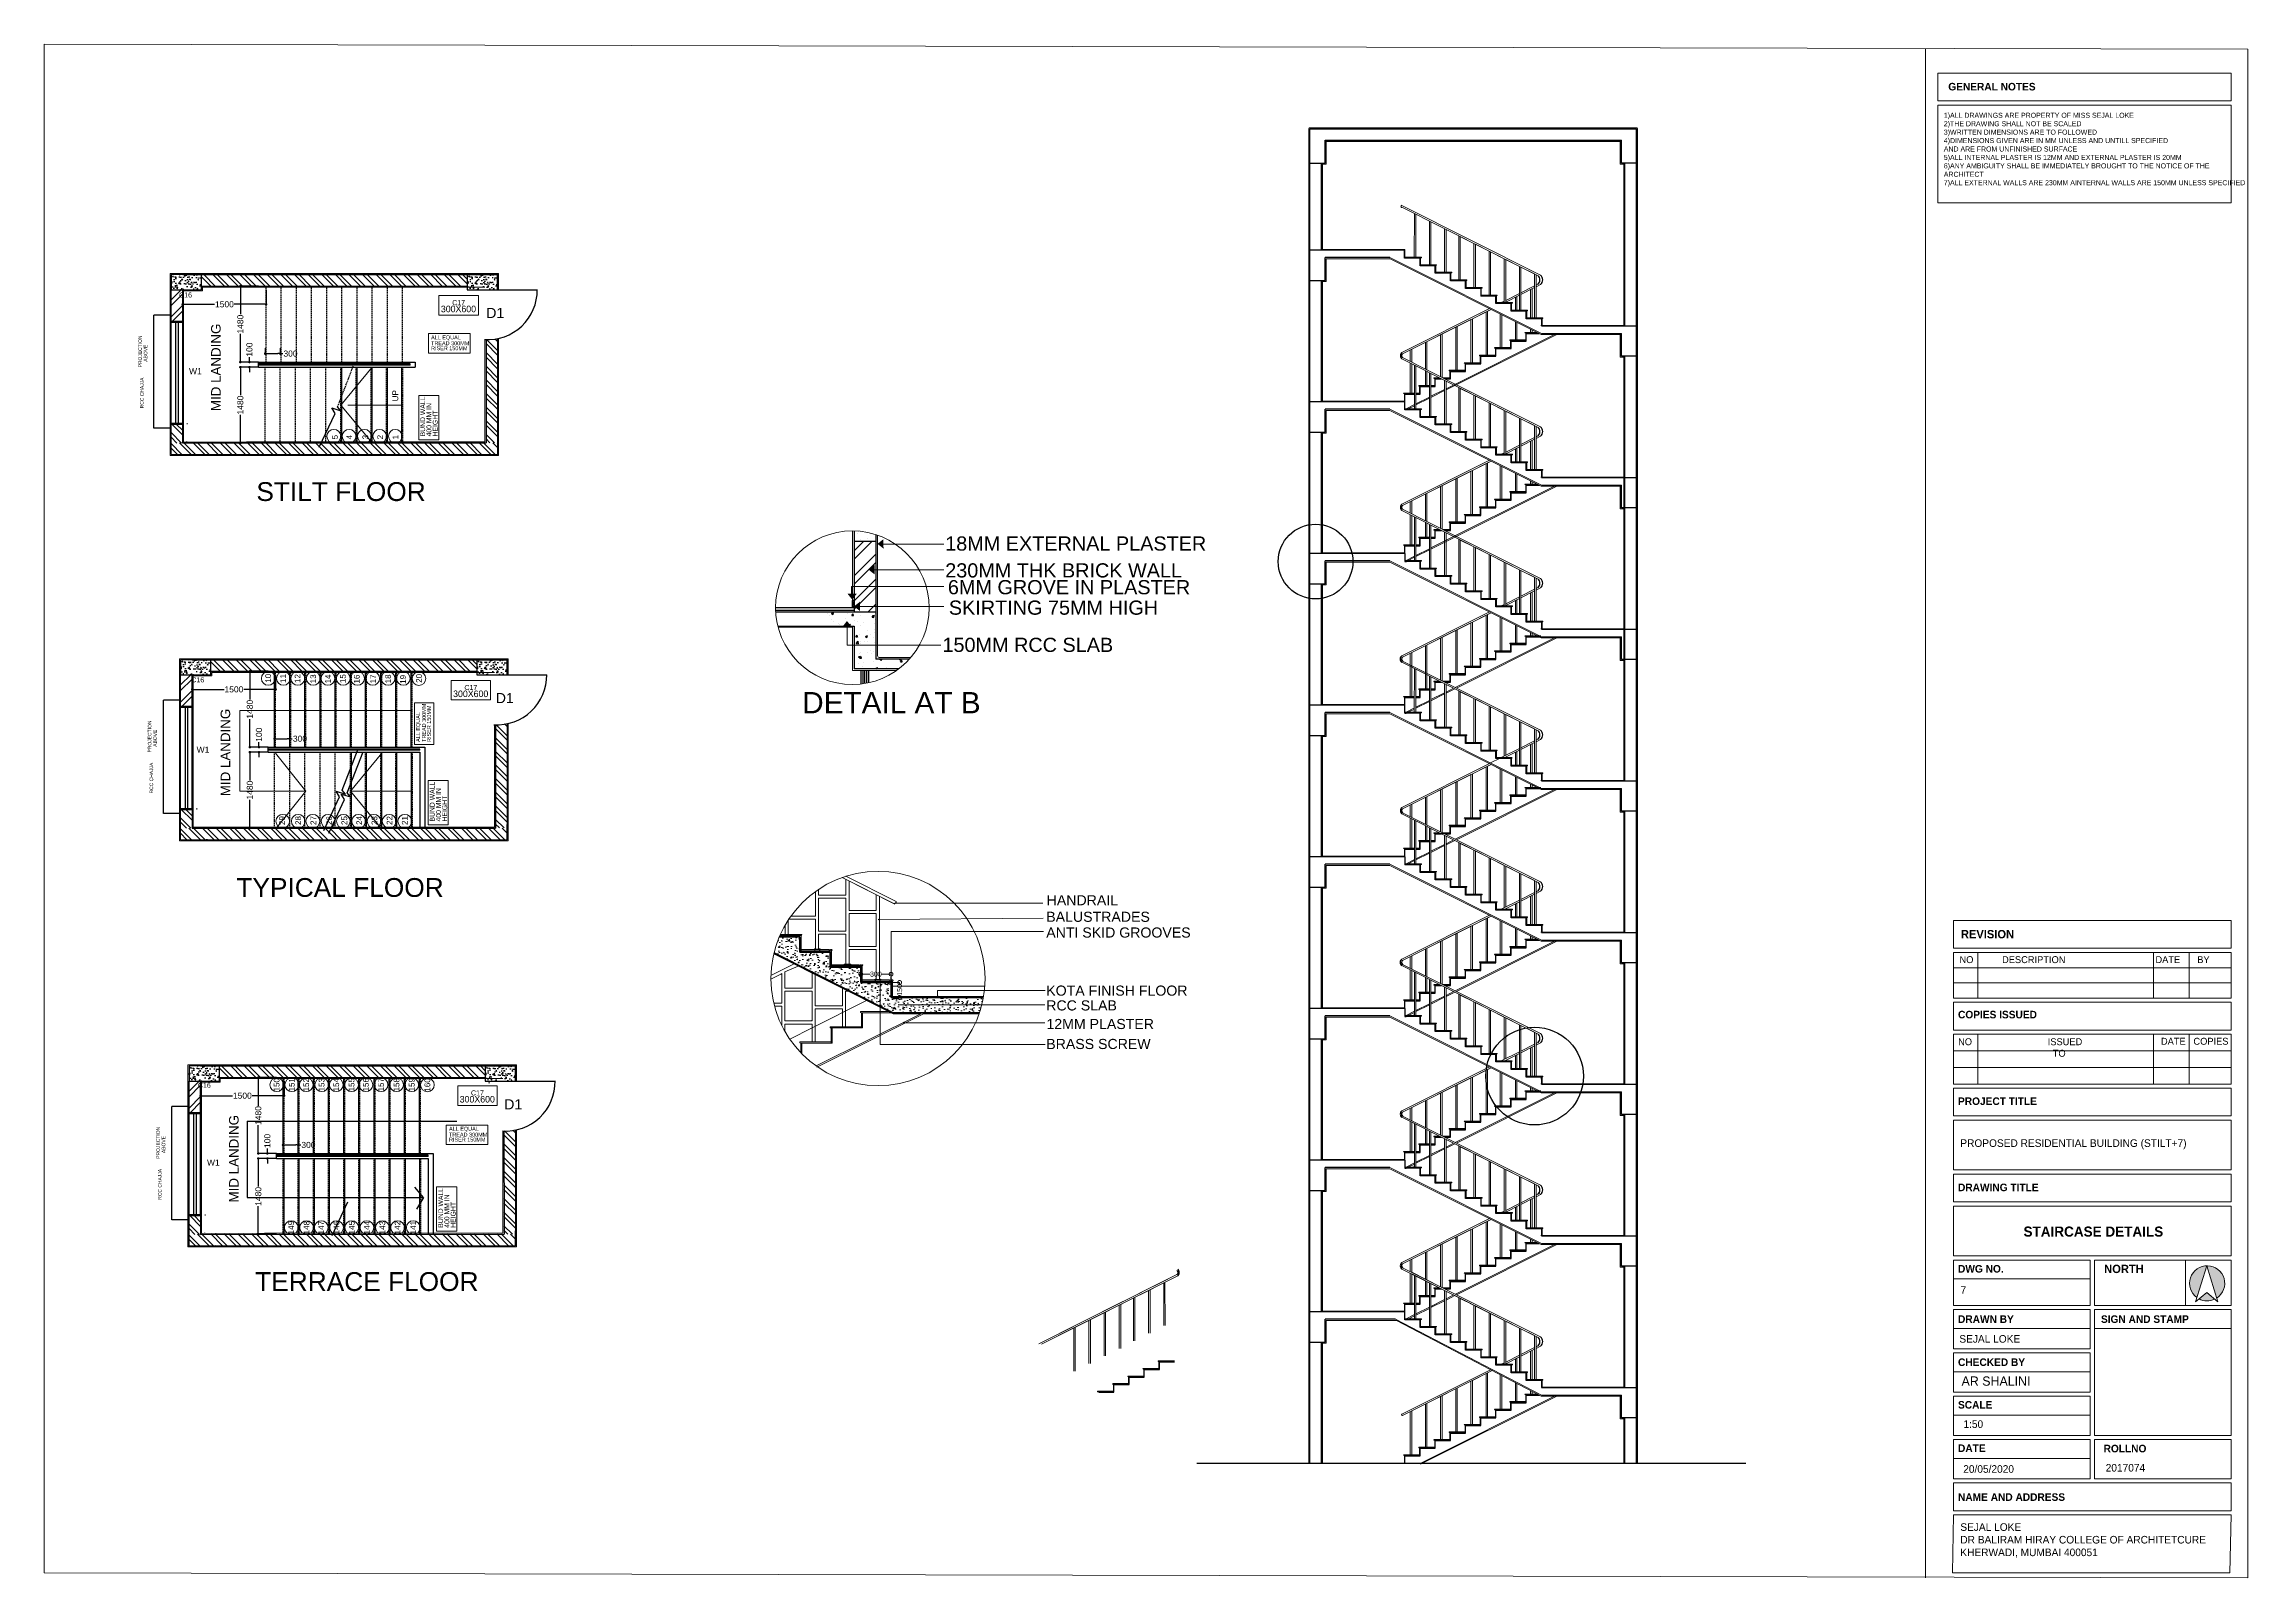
# Model space of a CAD drawing. Header units: millimetres. Extents: x -1932176 to 78768, y -1967 to 1266654.
# Drawn here: x -453438 to -409847, y 435064 to 465404 of the extents above; entities that cross this region are included whole.
import ezdxf

# ---------------------------------------------------------------- set-up
doc = ezdxf.new("R2010")
doc.units = ezdxf.units.MM
for name, pattern in [('DASHDOTX2', [50.8, 25.4, -12.7, 0, -12.7]), ('DASHED', [0.75, 0.5, -0.25]), ('DASHEDX2', [38.1, 25.4, -12.7])]:
    doc.linetypes.add(name, pattern=pattern)
doc.layers.add('column', color=7, linetype='Continuous')
for name, color, linetype, lineweight in [('DIMENSION', 31, 'Continuous', 5), ('DOOR', 7, 'Continuous', 20), ('elevation line', 7, 'Continuous', 9), ('elevational line', 7, 'Continuous', 9), ('HATCH', 250, 'Continuous', 13), ('Layer2', 7, 'Continuous', 5), ('LEVEL', 252, 'Continuous', 13), ('PLASTER', 252, 'Continuous', 15), ('SECTION LINE', 50, 'Continuous', 30), ('SHEET', 7, 'Continuous', 13), ('text', 252, 'Continuous', 5)]:
    doc.layers.add(name, color=color, linetype=linetype, lineweight=lineweight)
doc.styles.add('150 height', font='arial.ttf', dxfattribs={"height": 150})
doc.styles.add('1OO NEW', font='arial.ttf', dxfattribs={"height": 100})
doc.styles.add('20 scale', font='ARIALN.TTF', dxfattribs={"height": 0.2})
doc.styles.get("Standard").update_dxf_attribs({"font": 'arial.ttf'})
doc.dimstyles.new('Copy(2) of Standard', dxfattribs={"dimtxt": 120, "dimasz": 50, "dimexe": 0.18, "dimexo": 0.0625, "dimgap": 20, "dimtad": 0, "dimdec": 0, "dimzin": 0, "dimdsep": 46, "dimtxsty": 'Standard', "dimblk": 'DOT', "dimblk1": 'ARCHTICK', "dimblk2": 'DOT', "dimcen": 0.9, "dimadec": 0, "dimazin": 0, "dimtfac": 1, "dimtdec": 0, "dimtofl": 0, "dimtmove": 0, "dimatfit": 3, "dimfxl": 1, "dimtolj": 1, "dimtzin": 0, "dimarcsym": 0})
doc.dimstyles.new('NEW', dxfattribs={"dimtxt": 100, "dimasz": 150, "dimexe": 0.18, "dimexo": 0.0625, "dimgap": 0.09, "dimtad": 0, "dimdec": 0, "dimzin": 0, "dimdsep": 46, "dimtxsty": 'Standard', "dimblk": 'DOTSMALL', "dimcen": -0.0095, "dimclrd": 256, "dimclre": 1, "dimclrt": 256, "dimadec": 0, "dimazin": 0, "dimtfac": 1, "dimtdec": 0, "dimtofl": 0, "dimtmove": 1, "dimatfit": 0, "dimldrblk": 'DOTSMALL', "dimfxl": 1, "dimtolj": 1, "dimtzin": 0, "dimlwd": 9, "dimlwe": 9, "dimarcsym": 0})

# ---------------------------------------------------------------- blocks, each defined once
blk = doc.blocks.new('_Dot')
at = {"color": 0, "linetype": 'ByBlock', "lineweight": -2}
blk.add_line((-0.5, 0), (-1, 0), dxfattribs=at)
at = {"color": 0, "linetype": 'ByBlock', "const_width": 0.5}
blk.add_lwpolyline([(-0.25, 0, 1), (0.25, 0, 1)], format="xyb", close=True, dxfattribs=at)
blk = doc.blocks.new('*D552')
at = {"layer": 'Defpoints', "color": 0, "transparency": 16777216}
for p in [(-448841, 443361), (-449201, 441861), (-448841, 441861)]:
    blk.add_point(p, dxfattribs=at)
at = {"layer": 'LEVEL', "color": 0, "lineweight": -2, "transparency": 16777216}
for p, q in [((-448841, 443361), (-449201, 443361)), ((-449201, 443311), (-449201, 442804)), ((-449201, 441911), (-449201, 442418)), ((-448841, 441861), (-449201, 441861))]:
    blk.add_line(p, q, dxfattribs=at)
at = {"layer": 'LEVEL', "color": 0, "lineweight": -2, "transparency": 16777216, "xscale": 50, "yscale": 50, "zscale": 50}
for p, rotation in [((-449201, 443361), 90), ((-449201, 441861), 270)]:
    blk.add_blockref('_Dot', p, dxfattribs=dict(at, rotation=rotation))
at = {"layer": 'LEVEL', "color": 0, "transparency": 16777216, "insert": (-449201, 442611), "char_height": 120, "attachment_point": 5, "rotation": 90}
blk.add_mtext('\\A1;1480', dxfattribs=at)
blk = doc.blocks.new('_ArchTick')
at = {"color": 0, "linetype": 'ByBlock', "const_width": 0.15}
blk.add_lwpolyline([(-0.5, -0.5), (0.5, 0.5)], dxfattribs=at)
blk = doc.blocks.new('*D553')
at = {"layer": 'Defpoints', "color": 0, "transparency": 16777216}
for p in [(-449201, 444961), (-448841, 444961), (-448841, 443461)]:
    blk.add_point(p, dxfattribs=at)
at = {"layer": 'LEVEL', "color": 0, "lineweight": -2, "transparency": 16777216}
for p, q in [((-448841, 444961), (-449201, 444961)), ((-449201, 444911), (-449201, 444404)), ((-449201, 443511), (-449201, 444018)), ((-448841, 443461), (-449201, 443461))]:
    blk.add_line(p, q, dxfattribs=at)
at = {"layer": 'LEVEL', "color": 0, "lineweight": -2, "transparency": 16777216, "xscale": 50, "yscale": 50, "zscale": 50}
for p, rotation in [((-449201, 444961), 90), ((-449201, 443461), 270)]:
    blk.add_blockref('_Dot', p, dxfattribs=dict(at, rotation=rotation))
at = {"layer": 'LEVEL', "color": 0, "transparency": 16777216, "insert": (-449201, 444211), "char_height": 120, "attachment_point": 5, "rotation": 90}
blk.add_mtext('\\A1;1480', dxfattribs=at)
blk = doc.blocks.new('*D554')
at = {"layer": 'Defpoints', "color": 0, "transparency": 16777216}
for p in [(-449021, 443461), (-448841, 443461), (-448841, 443361)]:
    blk.add_point(p, dxfattribs=at)
at = {"layer": 'LEVEL', "color": 0, "lineweight": -2, "transparency": 16777216}
for p, q in [((-449021, 443511), (-449021, 443561)), ((-448841, 443461), (-449021, 443461)), ((-448841, 443361), (-449021, 443361)), ((-449021, 443311), (-449021, 443261))]:
    blk.add_line(p, q, dxfattribs=at)
at = {"layer": 'LEVEL', "color": 0, "lineweight": -2, "transparency": 16777216, "xscale": 50, "yscale": 50, "zscale": 50}
for p, rotation in [((-449021, 443461), 270), ((-449021, 443361), 90)]:
    blk.add_blockref('_Dot', p, dxfattribs=dict(at, rotation=rotation))
at = {"layer": 'LEVEL', "color": 0, "transparency": 16777216, "insert": (-449021, 443708), "char_height": 120, "attachment_point": 5, "rotation": 90}
blk.add_mtext('\\A1;100', dxfattribs=at)
blk = doc.blocks.new('*D556')
at = {"layer": 'Defpoints', "color": 0, "transparency": 16777216}
for p in [(-450341, 444891), (-448691, 444891), (-448691, 444603)]:
    blk.add_point(p, dxfattribs=at)
at = {"layer": 'LEVEL', "color": 0, "lineweight": -2, "transparency": 16777216}
for p, q in [((-450341, 444891), (-450341, 444603)), ((-448691, 444891), (-448691, 444603)), ((-450291, 444603), (-449709, 444603)), ((-448741, 444603), (-449323, 444603))]:
    blk.add_line(p, q, dxfattribs=at)
at = {"layer": 'LEVEL', "color": 0, "lineweight": -2, "transparency": 16777216, "xscale": 50, "yscale": 50, "zscale": 50, "rotation": 180}
blk.add_blockref('_Dot', (-450341, 444603), dxfattribs=at)
at = {"layer": 'LEVEL', "color": 0, "lineweight": -2, "transparency": 16777216, "xscale": 50, "yscale": 50, "zscale": 50}
blk.add_blockref('_Dot', (-448691, 444603), dxfattribs=at)
at = {"layer": 'LEVEL', "color": 0, "transparency": 16777216, "insert": (-449516, 444603), "char_height": 120, "attachment_point": 5}
blk.add_mtext('\\A1;1500', dxfattribs=at)
blk = doc.blocks.new('*D555')
at = {"layer": 'Defpoints', "color": 0, "transparency": 16777216}
for p in [(-448711, 443737), (-448411, 443737), (-448411, 443628)]:
    blk.add_point(p, dxfattribs=at)
at = {"layer": 'LEVEL', "color": 0, "lineweight": -2, "transparency": 16777216}
for p, q in [((-448711, 443737), (-448711, 443628)), ((-448661, 443628), (-448461, 443628)), ((-448411, 443737), (-448411, 443628)), ((-448411, 443628), (-448361, 443628))]:
    blk.add_line(p, q, dxfattribs=at)
at = {"layer": 'LEVEL', "color": 0, "lineweight": -2, "transparency": 16777216, "xscale": 50, "yscale": 50, "zscale": 50, "rotation": 180}
blk.add_blockref('_Dot', (-448711, 443628), dxfattribs=at)
at = {"layer": 'LEVEL', "color": 0, "lineweight": -2, "transparency": 16777216, "xscale": 50, "yscale": 50, "zscale": 50}
blk.add_blockref('_Dot', (-448411, 443628), dxfattribs=at)
at = {"layer": 'LEVEL', "color": 0, "transparency": 16777216, "insert": (-448209, 443628), "char_height": 120, "attachment_point": 5}
blk.add_mtext('\\A1;300', dxfattribs=at)
blk = doc.blocks.new('*D557')
at = {"layer": 'Defpoints', "color": 0, "transparency": 16777216}
for p in [(-449008, 451397), (-449368, 449897), (-449008, 449897)]:
    blk.add_point(p, dxfattribs=at)
at = {"layer": 'LEVEL', "color": 0, "lineweight": -2, "transparency": 16777216}
for p, q in [((-449008, 451397), (-449368, 451397)), ((-449368, 451347), (-449368, 450840)), ((-449368, 449947), (-449368, 450453)), ((-449008, 449897), (-449368, 449897))]:
    blk.add_line(p, q, dxfattribs=at)
at = {"layer": 'LEVEL', "color": 0, "lineweight": -2, "transparency": 16777216, "xscale": 50, "yscale": 50, "zscale": 50}
for p, rotation in [((-449368, 451397), 90), ((-449368, 449897), 270)]:
    blk.add_blockref('_Dot', p, dxfattribs=dict(at, rotation=rotation))
at = {"layer": 'LEVEL', "color": 0, "transparency": 16777216, "insert": (-449368, 450647), "char_height": 120, "attachment_point": 5, "rotation": 90}
blk.add_mtext('\\A1;1480', dxfattribs=at)
blk = doc.blocks.new('*D558')
at = {"layer": 'Defpoints', "color": 0, "transparency": 16777216}
for p in [(-449368, 452997), (-449008, 452997), (-449008, 451497)]:
    blk.add_point(p, dxfattribs=at)
at = {"layer": 'LEVEL', "color": 0, "lineweight": -2, "transparency": 16777216}
for p, q in [((-449008, 452997), (-449368, 452997)), ((-449368, 452947), (-449368, 452440)), ((-449368, 451547), (-449368, 452053)), ((-449008, 451497), (-449368, 451497))]:
    blk.add_line(p, q, dxfattribs=at)
at = {"layer": 'LEVEL', "color": 0, "lineweight": -2, "transparency": 16777216, "xscale": 50, "yscale": 50, "zscale": 50}
for p, rotation in [((-449368, 452997), 90), ((-449368, 451497), 270)]:
    blk.add_blockref('_Dot', p, dxfattribs=dict(at, rotation=rotation))
at = {"layer": 'LEVEL', "color": 0, "transparency": 16777216, "insert": (-449368, 452247), "char_height": 120, "attachment_point": 5, "rotation": 90}
blk.add_mtext('\\A1;1480', dxfattribs=at)
blk = doc.blocks.new('*D559')
at = {"layer": 'Defpoints', "color": 0, "transparency": 16777216}
for p in [(-449188, 451497), (-449008, 451497), (-449008, 451397)]:
    blk.add_point(p, dxfattribs=at)
at = {"layer": 'LEVEL', "color": 0, "lineweight": -2, "transparency": 16777216}
for p, q in [((-449188, 451547), (-449188, 451597)), ((-449008, 451497), (-449188, 451497)), ((-449008, 451397), (-449188, 451397)), ((-449188, 451347), (-449188, 451297))]:
    blk.add_line(p, q, dxfattribs=at)
at = {"layer": 'LEVEL', "color": 0, "lineweight": -2, "transparency": 16777216, "xscale": 50, "yscale": 50, "zscale": 50}
for p, rotation in [((-449188, 451497), 270), ((-449188, 451397), 90)]:
    blk.add_blockref('_Dot', p, dxfattribs=dict(at, rotation=rotation))
at = {"layer": 'LEVEL', "color": 0, "transparency": 16777216, "insert": (-449188, 451743), "char_height": 120, "attachment_point": 5, "rotation": 90}
blk.add_mtext('\\A1;100', dxfattribs=at)
blk = doc.blocks.new('*D561')
at = {"layer": 'Defpoints', "color": 0, "transparency": 16777216}
for p in [(-450508, 452927), (-448858, 452927), (-448858, 452639)]:
    blk.add_point(p, dxfattribs=at)
at = {"layer": 'LEVEL', "color": 0, "lineweight": -2, "transparency": 16777216}
for p, q in [((-450508, 452927), (-450508, 452638)), ((-448858, 452927), (-448858, 452638)), ((-450458, 452639), (-449876, 452639)), ((-448908, 452639), (-449490, 452639))]:
    blk.add_line(p, q, dxfattribs=at)
at = {"layer": 'LEVEL', "color": 0, "lineweight": -2, "transparency": 16777216, "xscale": 50, "yscale": 50, "zscale": 50, "rotation": 180}
blk.add_blockref('_Dot', (-450508, 452639), dxfattribs=at)
at = {"layer": 'LEVEL', "color": 0, "lineweight": -2, "transparency": 16777216, "xscale": 50, "yscale": 50, "zscale": 50}
blk.add_blockref('_Dot', (-448858, 452639), dxfattribs=at)
at = {"layer": 'LEVEL', "color": 0, "transparency": 16777216, "insert": (-449683, 452639), "char_height": 120, "attachment_point": 5}
blk.add_mtext('\\A1;1500', dxfattribs=at)
blk = doc.blocks.new('*D560')
at = {"layer": 'Defpoints', "color": 0, "transparency": 16777216}
for p in [(-448878, 451773), (-448578, 451773), (-448578, 451664)]:
    blk.add_point(p, dxfattribs=at)
at = {"layer": 'LEVEL', "color": 0, "lineweight": -2, "transparency": 16777216}
for p, q in [((-448878, 451773), (-448878, 451663)), ((-448828, 451664), (-448628, 451664)), ((-448578, 451773), (-448578, 451663)), ((-448578, 451664), (-448528, 451664))]:
    blk.add_line(p, q, dxfattribs=at)
at = {"layer": 'LEVEL', "color": 0, "lineweight": -2, "transparency": 16777216, "xscale": 50, "yscale": 50, "zscale": 50, "rotation": 180}
blk.add_blockref('_Dot', (-448878, 451664), dxfattribs=at)
at = {"layer": 'LEVEL', "color": 0, "lineweight": -2, "transparency": 16777216, "xscale": 50, "yscale": 50, "zscale": 50}
blk.add_blockref('_Dot', (-448578, 451664), dxfattribs=at)
at = {"layer": 'LEVEL', "color": 0, "transparency": 16777216, "insert": (-448376, 451664), "char_height": 120, "attachment_point": 5}
blk.add_mtext('\\A1;300', dxfattribs=at)
blk = doc.blocks.new('_DotSmall')
at = {"color": 0, "linetype": 'ByBlock', "lineweight": 20, "const_width": 0.5}
blk.add_lwpolyline([(-0.0625, 0, 1), (0.0625, 0, 1)], format="xyb", close=True, dxfattribs=at)
blk = doc.blocks.new('*D562')
at = {"color": 1, "linetype": 'ByBlock', "lineweight": 9, "transparency": 16777216}
for p, q in [((-436685, 446844), (-436515, 446844)), ((-436685, 446544), (-436515, 446544))]:
    blk.add_line(p, q, dxfattribs=at)
at = {"linetype": 'ByBlock', "lineweight": 9, "transparency": 16777216}
for p, q in [((-436515, 446844), (-436515, 446800)), ((-436515, 446544), (-436515, 446588))]:
    blk.add_line(p, q, dxfattribs=at)
at = {"layer": 'Defpoints', "color": 0, "linetype": 'ByBlock', "transparency": 16777216}
for p in [(-436685, 446844), (-436515, 446844), (-436685, 446544)]:
    blk.add_point(p, dxfattribs=at)
at = {"linetype": 'ByBlock', "lineweight": 9, "transparency": 16777216, "xscale": 150, "yscale": 150, "zscale": 150}
for p, rotation in [((-436515, 446844), 90), ((-436515, 446544), 270)]:
    blk.add_blockref('_DotSmall', p, dxfattribs=dict(at, rotation=rotation))
at = {"linetype": 'ByBlock', "lineweight": 20, "transparency": 16777216, "insert": (-436515, 446694), "char_height": 100, "attachment_point": 5, "rotation": 90}
blk.add_mtext('\\A1;150', dxfattribs=at)
blk = doc.blocks.new('*D563')
at = {"color": 1, "linetype": 'ByBlock', "lineweight": 9, "transparency": 16777216}
for p, q in [((-437285, 446856), (-437285, 447007)), ((-436685, 446844), (-436685, 447007))]:
    blk.add_line(p, q, dxfattribs=at)
at = {"linetype": 'ByBlock', "lineweight": 9, "transparency": 16777216}
for p, q in [((-437285, 447007), (-437095, 447007)), ((-436685, 447007), (-436874, 447007))]:
    blk.add_line(p, q, dxfattribs=at)
at = {"layer": 'Defpoints', "color": 0, "linetype": 'ByBlock', "transparency": 16777216}
for p in [(-437285, 446856), (-436685, 447007), (-436685, 446844)]:
    blk.add_point(p, dxfattribs=at)
at = {"linetype": 'ByBlock', "lineweight": 9, "transparency": 16777216, "xscale": 150, "yscale": 150, "zscale": 150, "rotation": 180}
blk.add_blockref('_DotSmall', (-437285, 447007), dxfattribs=at)
at = {"linetype": 'ByBlock', "lineweight": 9, "transparency": 16777216, "xscale": 150, "yscale": 150, "zscale": 150}
blk.add_blockref('_DotSmall', (-436685, 447007), dxfattribs=at)
at = {"linetype": 'ByBlock', "lineweight": 20, "transparency": 16777216, "insert": (-436985, 447007), "char_height": 100, "attachment_point": 5}
blk.add_mtext('\\A1;300', dxfattribs=at)
blk = doc.blocks.new('*D564')
at = {"layer": 'Defpoints', "color": 0, "transparency": 16777216}
for p in [(-449196, 459014), (-449556, 457514), (-449196, 457514)]:
    blk.add_point(p, dxfattribs=at)
at = {"layer": 'LEVEL', "color": 0, "lineweight": -2, "transparency": 16777216}
for p, q in [((-449196, 459014), (-449556, 459014)), ((-449556, 458964), (-449556, 458458)), ((-449556, 457564), (-449556, 458071)), ((-449196, 457514), (-449556, 457514))]:
    blk.add_line(p, q, dxfattribs=at)
at = {"layer": 'LEVEL', "color": 0, "lineweight": -2, "transparency": 16777216, "xscale": 50, "yscale": 50, "zscale": 50}
for p, rotation in [((-449556, 459014), 90), ((-449556, 457514), 270)]:
    blk.add_blockref('_Dot', p, dxfattribs=dict(at, rotation=rotation))
at = {"layer": 'LEVEL', "color": 0, "transparency": 16777216, "insert": (-449556, 458264), "char_height": 120, "attachment_point": 5, "rotation": 90}
blk.add_mtext('\\A1;1480', dxfattribs=at)
blk = doc.blocks.new('*D565')
at = {"layer": 'Defpoints', "color": 0, "transparency": 16777216}
for p in [(-449556, 460614), (-449196, 460614), (-449196, 459114)]:
    blk.add_point(p, dxfattribs=at)
at = {"layer": 'LEVEL', "color": 0, "lineweight": -2, "transparency": 16777216}
for p, q in [((-449196, 460614), (-449556, 460614)), ((-449556, 460564), (-449556, 460058)), ((-449556, 459164), (-449556, 459671)), ((-449196, 459114), (-449556, 459114))]:
    blk.add_line(p, q, dxfattribs=at)
at = {"layer": 'LEVEL', "color": 0, "lineweight": -2, "transparency": 16777216, "xscale": 50, "yscale": 50, "zscale": 50}
for p, rotation in [((-449556, 460614), 90), ((-449556, 459114), 270)]:
    blk.add_blockref('_Dot', p, dxfattribs=dict(at, rotation=rotation))
at = {"layer": 'LEVEL', "color": 0, "transparency": 16777216, "insert": (-449556, 459864), "char_height": 120, "attachment_point": 5, "rotation": 90}
blk.add_mtext('\\A1;1480', dxfattribs=at)
blk = doc.blocks.new('*D566')
at = {"layer": 'Defpoints', "color": 0, "transparency": 16777216}
for p in [(-449376, 459114), (-449196, 459114), (-449196, 459014)]:
    blk.add_point(p, dxfattribs=at)
at = {"layer": 'LEVEL', "color": 0, "lineweight": -2, "transparency": 16777216}
for p, q in [((-449376, 459164), (-449376, 459214)), ((-449196, 459114), (-449376, 459114)), ((-449196, 459014), (-449376, 459014)), ((-449376, 458964), (-449376, 458914))]:
    blk.add_line(p, q, dxfattribs=at)
at = {"layer": 'LEVEL', "color": 0, "lineweight": -2, "transparency": 16777216, "xscale": 50, "yscale": 50, "zscale": 50}
for p, rotation in [((-449376, 459114), 270), ((-449376, 459014), 90)]:
    blk.add_blockref('_Dot', p, dxfattribs=dict(at, rotation=rotation))
at = {"layer": 'LEVEL', "color": 0, "transparency": 16777216, "insert": (-449376, 459361), "char_height": 120, "attachment_point": 5, "rotation": 90}
blk.add_mtext('\\A1;100', dxfattribs=at)
blk = doc.blocks.new('*D568')
at = {"layer": 'Defpoints', "color": 0, "transparency": 16777216}
for p in [(-450696, 460544), (-449046, 460544), (-449046, 460256)]:
    blk.add_point(p, dxfattribs=at)
at = {"layer": 'LEVEL', "color": 0, "lineweight": -2, "transparency": 16777216}
for p, q in [((-450696, 460544), (-450696, 460256)), ((-449046, 460544), (-449046, 460256)), ((-450646, 460256), (-450064, 460256)), ((-449096, 460256), (-449678, 460256))]:
    blk.add_line(p, q, dxfattribs=at)
at = {"layer": 'LEVEL', "color": 0, "lineweight": -2, "transparency": 16777216, "xscale": 50, "yscale": 50, "zscale": 50, "rotation": 180}
blk.add_blockref('_Dot', (-450696, 460256), dxfattribs=at)
at = {"layer": 'LEVEL', "color": 0, "lineweight": -2, "transparency": 16777216, "xscale": 50, "yscale": 50, "zscale": 50}
blk.add_blockref('_Dot', (-449046, 460256), dxfattribs=at)
at = {"layer": 'LEVEL', "color": 0, "transparency": 16777216, "insert": (-449871, 460256), "char_height": 120, "attachment_point": 5}
blk.add_mtext('\\A1;1500', dxfattribs=at)
blk = doc.blocks.new('*D567')
at = {"layer": 'Defpoints', "color": 0, "transparency": 16777216}
for p in [(-449066, 459390), (-448766, 459390), (-448766, 459281)]:
    blk.add_point(p, dxfattribs=at)
at = {"layer": 'LEVEL', "color": 0, "lineweight": -2, "transparency": 16777216}
for p, q in [((-449066, 459390), (-449066, 459281)), ((-449016, 459281), (-448816, 459281)), ((-448766, 459390), (-448766, 459281)), ((-448766, 459281), (-448716, 459281))]:
    blk.add_line(p, q, dxfattribs=at)
at = {"layer": 'LEVEL', "color": 0, "lineweight": -2, "transparency": 16777216, "xscale": 50, "yscale": 50, "zscale": 50, "rotation": 180}
blk.add_blockref('_Dot', (-449066, 459281), dxfattribs=at)
at = {"layer": 'LEVEL', "color": 0, "lineweight": -2, "transparency": 16777216, "xscale": 50, "yscale": 50, "zscale": 50}
blk.add_blockref('_Dot', (-448766, 459281), dxfattribs=at)
at = {"layer": 'LEVEL', "color": 0, "transparency": 16777216, "insert": (-448564, 459281), "char_height": 120, "attachment_point": 5}
blk.add_mtext('\\A1;300', dxfattribs=at)

msp = doc.modelspace()

# ---------------------------------------------------------------- hatches: boundary and pattern name
at = {"ltscale": 30, "true_color": 0x000000}
h = msp.add_hatch(dxfattribs=at)
h.set_pattern_fill('ANSI32', color=18, scale=25)
h.set_pattern_definition([(45, (10708.55, 15758.65), (-168.3798, 168.3798), []), (45, (10820.8, 15758.65), (-168.3798, 168.3798), [])])
h.paths.add_polyline_path([(-450696.1552, 460544.34153), (-450926.1552, 460544.34153), (-450926.1552, 459923.56019), (-450696.1552, 459923.56019)])
h = msp.add_hatch(dxfattribs=at)
h.set_pattern_fill('ANSI32', color=18, scale=25)
h.set_pattern_definition([(45, (10896.75, 8141.05), (-168.3798, 168.3798), []), (45, (11009, 8141.05), (-168.3798, 168.3798), [])])
h.paths.add_polyline_path([(-450507.95526, 452926.74767), (-450737.95526, 452926.74767), (-450737.95526, 452305.96634), (-450507.95526, 452305.96634)])
at = {"linetype": 'ByBlock', "lineweight": 20, "transparency": 33554687}
h = msp.add_hatch(dxfattribs=at)
h.set_pattern_fill('AR-CONC', color=0, scale=1.2)
h.set_pattern_definition([(50, (-2119100.98, 1929345.45), (218.621603, -19.126903), [22.86, -251.46]), (355, (-2119100.98, 1929345.45), (-42.292106, 229.268214), [18.288, -201.1687]), (100.451445, (-2119082.76, 1929343.85), (176.329497, 210.141302), [19.42801, -213.708294]), (46.1842, (-2119100.98, 1929406.4), (325.29485, -50.450794), [34.29, -377.19]), (96.635558, (-2119073.88, 1929402.2), (284.88496, 296.91135), [29.14203, -320.56273]), (351.184151, (-2119100.98, 1929406.4), (284.88496, 296.91135), [27.43196, -301.75168]), (21, (-2119070.5, 1929391.17), (181.93727, -122.718238), [22.86, -251.46]), (326, (-2119070.5, 1929391.17), (74.162434, 221.02556), [18.288, -201.168]), (71.451445, (-2119055.34, 1929380.94), (256.099703, 98.307323), [19.42801, -213.707925]), (37.5, (-2119100.98, 1929345.45), (3.706324, 101.4660466), [0, -198.7296, 0, -204.216, 0, -201.93]), (7.5, (-2119100.98, 1929345.45), (80.183595, 120.21669), [0, -116.4336, 0, -194.1576, 0, -76.962]), (327.5, (-2119168.95, 1929345.45), (162.7087142, -6.8744928), [0, -76.2, 0, -237.744, 0, -315.468]), (317.5, (-2119199.43, 1929345.45), (177.755018, 30.511789), [0, -99.06, 0, -157.8864, 0, -224.028])])
edge = h.paths.add_edge_path()
edge.add_arc((-436942.86354, 446920.93014), 2118.80979, 341.36814614, 349.752695437)
edge.add_line((-434857.85074, 446543.9997), (-436684.73161, 446543.9997))
edge.add_line((-436684.73161, 446543.9997), (-436684.73161, 446843.9997))
edge.add_line((-436684.73161, 446843.9997), (-437284.73161, 446843.9997))
edge.add_line((-437284.73161, 446843.9997), (-437284.73161, 447143.9997))
edge.add_line((-437284.73161, 447143.9997), (-437890.80261, 447143.9997))
edge.add_line((-437890.80261, 447143.9997), (-437890.80261, 447443.9997))
edge.add_line((-437890.80261, 447443.9997), (-438490.80261, 447443.9997))
edge.add_line((-438490.80261, 447443.9997), (-438490.80261, 447743.9997))
edge.add_line((-438490.80261, 447743.9997), (-438895.27524, 447743.9997))
edge.add_arc((-436942.86354, 446920.93014), 2118.80979, 157.141386627, 166.201341337)
edge.add_line((-439000.5242, 447426.289), (-436650.80261, 446243.9997))
edge.add_line((-436650.80261, 446243.9997), (-434935.09858, 446243.9997))
at = {"ltscale": 30, "true_color": 0x000000}
h = msp.add_hatch(dxfattribs=at)
h.set_pattern_fill('ANSI32', color=18, scale=25)
h.set_pattern_definition([(45, (11063.58, 105.23), (-168.3798, 168.3798), []), (45, (11175.84, 105.23), (-168.3798, 168.3798), [])])
h.paths.add_polyline_path([(-450341.11688, 444890.91973), (-450571.11688, 444890.91973), (-450571.11688, 444270.13839), (-450341.11688, 444270.13839)])
at = {"layer": 'column'}
h = msp.add_hatch(dxfattribs=at)
h.set_pattern_fill('AR-CONC', color=256, angle=90)
h.set_pattern_definition([(140, (-432081.76, 388468.2), (15.9391, 182.18467), [19.05, -209.55]), (85, (-432081.76, 388468.2), (-191.05685, -35.2434), [15.24, -167.6406]), (190.45144, (-432080.43, 388483.38), (-175.11775, 146.94125), [16.19, -178.09024]), (136.1842, (-432132.56, 388468.2), (42.0423, 271.07904), [28.575, -314.325]), (186.63556, (-432129.06, 388490.8), (-247.4261, 237.4041), [24.285, -267.1356]), (81.18415, (-432132.56, 388468.2), (-247.4261, 237.4041), [22.86, -251.4597]), (111, (-432119.86, 388493.6), (102.2652, 151.6144), [19.05, -209.55]), (56, (-432119.86, 388493.6), (-184.18797, 61.80203), [15.24, -167.64]), (161.45145, (-432111.34, 388506.24), (-81.92277, 213.4164), [16.19, -178.08994]), (127.5, (-432081.76, 388468.2), (-84.55504, 3.088603), [0, -165.608, 0, -170.18, 0, -168.275]), (97.5, (-432081.76, 388468.2), (-100.18057, 66.81966), [0, -97.028, 0, -161.798, 0, -64.135]), (57.5, (-432081.76, 388411.56), (5.728744, 135.590595), [0, -63.5, 0, -198.12, 0, -262.89]), (47.5, (-432081.76, 388386.16), (-25.4265, 148.12918), [0, -82.55, 0, -131.572, 0, -186.69])])
h.paths.add_polyline_path([(-450926.1552, 460844.34153), (-450926.1552, 460544.34153), (-450326.1552, 460544.34153), (-450326.1552, 460844.34153)])
h = msp.add_hatch(dxfattribs=at)
h.set_pattern_fill('AR-CONC', color=256, angle=90)
h.set_pattern_definition([(140, (-426222.07, 388468.33), (15.9391, 182.18467), [19.05, -209.55]), (85, (-426222.07, 388468.33), (-191.05685, -35.2434), [15.24, -167.6406]), (190.45144, (-426220.74, 388483.51), (-175.11775, 146.94125), [16.19, -178.09024]), (136.1842, (-426272.87, 388468.33), (42.0423, 271.07904), [28.575, -314.325]), (186.63556, (-426269.37, 388490.92), (-247.4261, 237.4041), [24.285, -267.1356]), (81.18415, (-426272.87, 388468.33), (-247.4261, 237.4041), [22.86, -251.4597]), (111, (-426260.17, 388493.73), (102.2652, 151.6144), [19.05, -209.55]), (56, (-426260.17, 388493.73), (-184.18797, 61.80203), [15.24, -167.64]), (161.45145, (-426251.65, 388506.36), (-81.92277, 213.4164), [16.19, -178.08994]), (127.5, (-426222.07, 388468.33), (-84.55504, 3.088603), [0, -165.608, 0, -170.18, 0, -168.275]), (97.5, (-426222.07, 388468.33), (-100.18057, 66.81966), [0, -97.028, 0, -161.798, 0, -64.135]), (57.5, (-426222.07, 388411.685), (5.728744, 135.590595), [0, -63.5, 0, -198.12, 0, -262.89]), (47.5, (-426222.07, 388386.29), (-25.4265, 148.12918), [0, -82.55, 0, -131.572, 0, -186.69])])
h.paths.add_polyline_path([(-445066.46647, 460844.4682), (-445066.46647, 460544.4682), (-444466.46647, 460544.4682), (-444466.46647, 460844.4682)])
h = msp.add_hatch(dxfattribs=at)
h.set_pattern_fill('AR-CONC', color=256, angle=90)
h.set_pattern_definition([(140, (-431893.56, 380850.6), (15.9391, 182.18467), [19.05, -209.55]), (85, (-431893.56, 380850.6), (-191.05685, -35.2434), [15.24, -167.6406]), (190.45144, (-431892.23, 380865.79), (-175.11775, 146.94125), [16.19, -178.09024]), (136.1842, (-431944.36, 380850.6), (42.0423, 271.07904), [28.575, -314.325]), (186.63556, (-431940.86, 380873.2), (-247.4261, 237.4041), [24.285, -267.1356]), (81.18415, (-431944.36, 380850.6), (-247.4261, 237.4041), [22.86, -251.4597]), (111, (-431931.66, 380876), (102.2652, 151.6144), [19.05, -209.55]), (56, (-431931.66, 380876), (-184.18797, 61.80203), [15.24, -167.64]), (161.45145, (-431923.14, 380888.64), (-81.92277, 213.4164), [16.19, -178.08994]), (127.5, (-431893.56, 380850.61), (-84.55504, 3.088603), [0, -165.608, 0, -170.18, 0, -168.275]), (97.5, (-431893.56, 380850.61), (-100.18057, 66.81966), [0, -97.028, 0, -161.798, 0, -64.135]), (57.5, (-431893.56, 380793.965), (5.728744, 135.590595), [0, -63.5, 0, -198.12, 0, -262.89]), (47.5, (-431893.56, 380768.56), (-25.4265, 148.12918), [0, -82.55, 0, -131.572, 0, -186.69])])
h.paths.add_polyline_path([(-450737.95526, 453226.74767), (-450737.95526, 452926.74767), (-450137.95526, 452926.74767), (-450137.95526, 453226.74767)])
h = msp.add_hatch(dxfattribs=at)
h.set_pattern_fill('AR-CONC', color=256, angle=90)
h.set_pattern_definition([(140, (-426033.87, 380850.73), (15.9391, 182.18467), [19.05, -209.55]), (85, (-426033.87, 380850.73), (-191.05685, -35.2434), [15.24, -167.6406]), (190.45144, (-426032.54, 380865.92), (-175.11775, 146.94125), [16.19, -178.09024]), (136.1842, (-426084.67, 380850.73), (42.0423, 271.07904), [28.575, -314.325]), (186.63556, (-426081.17, 380873.32), (-247.4261, 237.4041), [24.285, -267.1356]), (81.18415, (-426084.67, 380850.73), (-247.4261, 237.4041), [22.86, -251.4597]), (111, (-426071.97, 380876.13), (102.2652, 151.6144), [19.05, -209.55]), (56, (-426071.97, 380876.13), (-184.18797, 61.80203), [15.24, -167.64]), (161.45145, (-426063.45, 380888.77), (-81.92277, 213.4164), [16.19, -178.08994]), (127.5, (-426033.87, 380850.734), (-84.55504, 3.088603), [0, -165.608, 0, -170.18, 0, -168.275]), (97.5, (-426033.87, 380850.73), (-100.18057, 66.81966), [0, -97.028, 0, -161.798, 0, -64.135]), (57.5, (-426033.87, 380794.09), (5.728744, 135.590595), [0, -63.5, 0, -198.12, 0, -262.89]), (47.5, (-426033.87, 380768.69), (-25.4265, 148.12918), [0, -82.55, 0, -131.572, 0, -186.69])])
h.paths.add_polyline_path([(-444878.26653, 453226.87435), (-444878.26653, 452926.87435), (-444278.26653, 452926.87435), (-444278.26653, 453226.87435)])
h = msp.add_hatch(dxfattribs=at)
h.set_pattern_fill('AR-CONC', color=256, angle=90)
h.set_pattern_definition([(140, (-431726.72, 372814.78), (15.9391, 182.18467), [19.05, -209.55]), (85, (-431726.72, 372814.78), (-191.05685, -35.2434), [15.24, -167.6406]), (190.45144, (-431725.4, 372829.96), (-175.11775, 146.94125), [16.19, -178.09024]), (136.1842, (-431777.52, 372814.78), (42.0423, 271.07904), [28.575, -314.325]), (186.63556, (-431774.02, 372837.37), (-247.4261, 237.4041), [24.285, -267.1356]), (81.18415, (-431777.52, 372814.78), (-247.4261, 237.4041), [22.86, -251.4597]), (111, (-431764.82, 372840.18), (102.2652, 151.6144), [19.05, -209.55]), (56, (-431764.82, 372840.18), (-184.18797, 61.80203), [15.24, -167.64]), (161.45145, (-431756.3, 372852.81), (-81.92277, 213.4164), [16.19, -178.08994]), (127.5, (-431726.72, 372814.78), (-84.55504, 3.088603), [0, -165.608, 0, -170.18, 0, -168.275]), (97.5, (-431726.72, 372814.78), (-100.18057, 66.81966), [0, -97.028, 0, -161.798, 0, -64.135]), (57.5, (-431726.72, 372758.14), (5.728744, 135.590595), [0, -63.5, 0, -198.12, 0, -262.89]), (47.5, (-431726.72, 372732.74), (-25.4265, 148.12918), [0, -82.55, 0, -131.572, 0, -186.69])])
h.paths.add_polyline_path([(-450571.11688, 445190.91973), (-450571.11688, 444890.91973), (-449971.11688, 444890.91973), (-449971.11688, 445190.91973)])
h = msp.add_hatch(dxfattribs=at)
h.set_pattern_fill('AR-CONC', color=256, angle=90)
h.set_pattern_definition([(140, (-425867.03, 372814.9), (15.9391, 182.18467), [19.05, -209.55]), (85, (-425867.03, 372814.9), (-191.05685, -35.2434), [15.24, -167.6406]), (190.45144, (-425865.7, 372830.09), (-175.11775, 146.94125), [16.19, -178.09024]), (136.1842, (-425917.83, 372814.9), (42.0423, 271.07904), [28.575, -314.325]), (186.63556, (-425914.33, 372837.5), (-247.4261, 237.4041), [24.285, -267.1356]), (81.18415, (-425917.83, 372814.9), (-247.4261, 237.4041), [22.86, -251.4597]), (111, (-425905.13, 372840.3), (102.2652, 151.6144), [19.05, -209.55]), (56, (-425905.13, 372840.3), (-184.18797, 61.80203), [15.24, -167.64]), (161.45145, (-425896.61, 372852.94), (-81.92277, 213.4164), [16.19, -178.08994]), (127.5, (-425867.03, 372814.906), (-84.55504, 3.088603), [0, -165.608, 0, -170.18, 0, -168.275]), (97.5, (-425867.03, 372814.91), (-100.18057, 66.81966), [0, -97.028, 0, -161.798, 0, -64.135]), (57.5, (-425867.03, 372758.264), (5.728744, 135.590595), [0, -63.5, 0, -198.12, 0, -262.89]), (47.5, (-425867.03, 372732.86), (-25.4265, 148.12918), [0, -82.55, 0, -131.572, 0, -186.69])])
h.paths.add_polyline_path([(-444711.42815, 445191.0464), (-444711.42815, 444891.0464), (-444111.42815, 444891.0464), (-444111.42815, 445191.0464)])
at = {"layer": 'HATCH'}
h = msp.add_hatch(dxfattribs=at)
h.set_pattern_fill('ANSI32', color=256, scale=20, angle=90)
h.set_pattern_definition([(135, (-375110.95, -78064.17), (-134.70384, -134.70384), []), (135, (-375110.95, -77974.37), (-134.70384, -134.70384), [])])
h.paths.add_polyline_path([(-450326.1552, 460846.91682), (-450326.1552, 460616.91682), (-445066.46647, 460616.91682), (-445066.46647, 460846.91682)])
h = msp.add_hatch(dxfattribs=at)
h.set_pattern_fill('ANSI32', color=256, scale=20, angle=90)
h.set_pattern_definition([(135, (-118948.33, 322048.13), (-134.70384, -134.70384), []), (135, (-118948.33, 322137.94), (-134.70384, -134.70384), [])])
h.paths.add_polyline_path([(-444696.36648, 459557.4114), (-444696.1552, 458064.22105), (-444696.1552, 457516.97747), (-444466.1552, 457516.97747), (-444466.39838, 459577.38863)])
h.paths.add_polyline_path([(-450926.66692, 457883.56019), (-450926.15288, 457512.84694), (-450696.15288, 457512.84694), (-450696.15288, 458079.72877), (-450696.66692, 457883.56019)])
h = msp.add_hatch(dxfattribs=at)
h.set_pattern_fill('ANSI32', color=256, scale=20, angle=90)
h.set_pattern_definition([(135, (-169200.42, 278598.01), (-134.70384, -134.70384), []), (135, (-169200.42, 278687.82), (-134.70384, -134.70384), [])])
h.paths.add_polyline_path([(-450926.1552, 457514.34153), (-450926.1552, 457284.34153), (-444466.1552, 457284.34153), (-444466.1552, 457514.34153)])
h = msp.add_hatch(dxfattribs=at)
h.set_pattern_fill('ANSI32', color=256, scale=20, angle=90)
h.set_pattern_definition([(135, (-374922.75, -85681.77), (-134.70384, -134.70384), []), (135, (-374922.75, -85591.97), (-134.70384, -134.70384), [])])
h.paths.add_polyline_path([(-450137.95526, 453229.32297), (-450137.95526, 452999.32297), (-444878.26653, 452999.32297), (-444878.26653, 453229.32297)])
h = msp.add_hatch(dxfattribs=at)
h.set_pattern_fill('ANSI32', color=256, scale=20, angle=90)
h.set_pattern_definition([(135, (-118760.13, 314430.54), (-134.70384, -134.70384), []), (135, (-118760.13, 314520.34), (-134.70384, -134.70384), [])])
h.paths.add_polyline_path([(-444508.16653, 451939.81755), (-444507.95526, 450446.62719), (-444507.95526, 449899.38361), (-444277.95526, 449899.38361), (-444278.19844, 451959.79477)])
h.paths.add_polyline_path([(-450738.46698, 450265.96634), (-450737.95293, 449895.25308), (-450507.95293, 449895.25308), (-450507.95293, 450462.13491), (-450508.46698, 450265.96634)])
h = msp.add_hatch(dxfattribs=at)
h.set_pattern_fill('ANSI32', color=256, scale=20, angle=90)
h.set_pattern_definition([(135, (-169012.22, 270980.42), (-134.70384, -134.70384), []), (135, (-169012.22, 271070.22), (-134.70384, -134.70384), [])])
h.paths.add_polyline_path([(-450737.95526, 449896.74767), (-450737.95526, 449666.74767), (-444277.95526, 449666.74767), (-444277.95526, 449896.74767)])
h = msp.add_hatch(dxfattribs=at)
h.set_pattern_fill('ANSI32', color=256, scale=20, angle=90)
h.set_pattern_definition([(135, (-374755.92, -93717.6), (-134.70384, -134.70384), []), (135, (-374755.92, -93627.8), (-134.70384, -134.70384), [])])
h.paths.add_polyline_path([(-449971.11688, 445193.49502), (-449971.11688, 444963.49502), (-444711.42815, 444963.49502), (-444711.42815, 445193.49502)])
h = msp.add_hatch(dxfattribs=at)
h.set_pattern_fill('ANSI32', color=256, scale=20, angle=90)
h.set_pattern_definition([(135, (-118593.29, 306394.71), (-134.70384, -134.70384), []), (135, (-118593.29, 306484.52), (-134.70384, -134.70384), [])])
h.paths.add_polyline_path([(-444341.32816, 443903.9896), (-444341.11688, 442410.79925), (-444341.11688, 441863.55566), (-444111.11688, 441863.55566), (-444111.36006, 443923.96683)])
h.paths.add_polyline_path([(-450571.6286, 442230.13839), (-450571.11456, 441859.42514), (-450341.11456, 441859.42514), (-450341.11456, 442426.30697), (-450341.6286, 442230.13839)])
h = msp.add_hatch(dxfattribs=at)
h.set_pattern_fill('ANSI32', color=256, scale=20, angle=90)
h.set_pattern_definition([(135, (-168845.39, 262944.6), (-134.70384, -134.70384), []), (135, (-168845.39, 263034.4), (-134.70384, -134.70384), [])])
h.paths.add_polyline_path([(-450571.11688, 441860.91973), (-450571.11688, 441630.91973), (-444111.11688, 441630.91973), (-444111.11688, 441860.91973)])
at = {"layer": 'SECTION LINE', "ltscale": 3, "transparency": 33554687}
h = msp.add_hatch(dxfattribs=at)
h.set_pattern_fill('SWAMP', color=0, scale=18.712872, angle=45)
h.set_pattern_definition([(45, (-2683396.3, -31819.525), (-4.84324761, 18.07524619), [2.33910898, -16.37376286]), (135, (-2683395.4725, -31818.698), (-18.075246187, 4.84324761), [1.16955449, -31.24209027]), (135, (-2683395.266, -31818.491), (-18.075246187, 4.84324761), [0.93564359, -31.47600117]), (135, (-2683395.679, -31818.905), (-18.075246187, 4.84324761), [0.93564359, -31.47600117]), (105, (-2683395.059, -31818.285), (-18.07524618, 4.84324763), [0.74851487, -17.96435697]), (165, (-2683395.886, -31819.112), (-13.23199857, -13.23199856), [0.74851487, -17.96435697])])
h.paths.add_polyline_path([(-437416.86417, 454395.23526), (-437450.54734, 454395.23526), (-437450.54734, 454254.88872), (-437416.86417, 454254.88872)])
at = {"layer": 'SHEET', "linetype": 'ByBlock', "lineweight": 20, "transparency": 33554687}
h = msp.add_hatch(color=0, dxfattribs=at)
h.dxf.hatch_style = 1
h.paths.add_polyline_path([(-410660.20521, 441235.62341), (-410462.54669, 440600.04884, 3.231701641), (-410855.02796, 440609.16732)])
h.paths.add_polyline_path([(-410660.20521, 440712.13259), (-410811.89107, 440582.68861, 0.2347967333), (-410502.57209, 440577.61341)])
at = {"layer": 'text', "ltscale": 3, "transparency": 33554687}
h = msp.add_hatch(color=0, dxfattribs=at)
h.dxf.hatch_style = 1
h.paths.add_polyline_path([(-436953.4483, 455518.06654), (-436834.46306, 455424.7724), (-436834.67573, 455518.33652), (-436834.88841, 455611.90064)])
h = msp.add_hatch(color=0, dxfattribs=at)
h.dxf.hatch_style = 1
h.paths.add_polyline_path([(-437130.95897, 455007.87917), (-437011.97373, 454914.58503), (-437012.1864, 455008.14915), (-437012.39908, 455101.71327)])
h = msp.add_hatch(color=0, dxfattribs=at)
h.dxf.hatch_style = 1
h.paths.add_polyline_path([(-437453.88009, 454415.50064), (-437360.58595, 454534.48588), (-437454.15007, 454534.2732), (-437547.71418, 454534.06053)])
h = msp.add_hatch(color=0, dxfattribs=at)
h.dxf.hatch_style = 1
h.paths.add_polyline_path([(-437417.52752, 454281.14572), (-437298.54228, 454187.85157), (-437298.75495, 454281.41569), (-437298.96763, 454374.97981)])
h = msp.add_hatch(color=0, dxfattribs=at)
h.dxf.hatch_style = 1
h.paths.add_polyline_path([(-437557.62506, 453992.25328), (-437650.91921, 453873.26804), (-437557.35509, 453873.48072), (-437463.79097, 453873.69339)])

# ---------------------------------------------------------------- linework, layer by layer
for p, q in [((-428400.17468, 437329.84726), (-428400.17468, 463729.84726)), ((-428400.17468, 463729.84726), (-421940.17468, 463729.84726)), ((-428100.17468, 463499.84726), (-422240.17468, 463499.84726)), ((-428100.17468, 463049.84726), (-428100.17468, 463499.84726)), ((-422240.17468, 463049.84726), (-422240.17468, 463499.84726)), ((-421940.17468, 437329.84726), (-421940.17468, 463729.84726)), ((-428400.17468, 463049.84726), (-428100.17468, 463049.84726)), ((-428170.17468, 461329.84726), (-428170.17468, 463049.84726)), ((-421940.17468, 463049.84726), (-422240.17468, 463049.84726)), ((-422170.17468, 459829.84726), (-422170.17468, 463049.84726)), ((-426530.17468, 461329.84726), (-428400.17468, 461329.84726)), ((-426530.17468, 461169.84726), (-426530.17468, 461329.84726)), ((-450696.1552, 460844.34153), (-444466.46647, 460844.4682)), ((-444466.47677, 460864.33384), (-444466.31084, 460544.42259)), ((-426819.17468, 461179.84726), (-428100.17468, 461179.84726)), ((-428100.17468, 460729.84726), (-428100.17468, 461179.84726)), ((-426220.17468, 461169.84726), (-426530.17468, 461169.84726)), ((-426220.17468, 461019.84726), (-426220.17468, 461169.84726)), ((-425920.17468, 461019.84726), (-426220.17468, 461019.84726)), ((-425920.17468, 460869.84726), (-425920.17468, 461019.84726)), ((-425620.17468, 460869.84726), (-425920.17468, 460869.84726)), ((-425620.17468, 460719.84726), (-425620.17468, 460869.84726)), ((-450926.1552, 457282.25035), (-450926.1552, 460544.34153)), ((-450696.1552, 457884.34153), (-450696.1552, 460544.34153)), ((-450326.1552, 460614.34153), (-445066.46647, 460614.34153)), ((-428400.17468, 460729.84726), (-428100.17468, 460729.84726)), ((-428170.17468, 458329.84726), (-428170.17468, 460729.84726)), ((-425320.17468, 460719.84726), (-425620.17468, 460719.84726)), ((-425320.17468, 460569.84726), (-425320.17468, 460719.84726)), ((-425020.17468, 460569.84726), (-425320.17468, 460569.84726)), ((-425020.17468, 460569.84726), (-425020.17468, 460419.84726)), ((-424720.17468, 460419.84726), (-425020.17468, 460419.84726)), ((-424720.17468, 460377.43904), (-424720.17468, 460419.84726)), ((-424720.17468, 460269.84726), (-424720.17468, 460377.43904)), ((-424420.17468, 460269.84726), (-424720.17468, 460269.84726)), ((-424420.17468, 460119.84726), (-424420.17468, 460269.84726)), ((-424120.17468, 460119.84726), (-424420.17468, 460119.84726)), ((-424120.17468, 459969.84726), (-424120.17468, 460119.84726)), ((-424120.17468, 459969.84726), (-424120.17468, 460017.98739)), ((-423820.17468, 459969.84726), (-424120.17468, 459969.84726)), ((-423820.17468, 459969.84726), (-423820.17468, 459829.84726)), ((-444696.36648, 459557.4114), (-444695.56413, 457514.34153)), ((-444466.39838, 459577.38863), (-444467.17864, 457437.37441)), ((-424420.17468, 459379.84726), (-424420.17468, 459529.84726)), ((-424420.17468, 459529.84726), (-424120.17468, 459529.84726)), ((-424120.17468, 459529.84726), (-424120.17468, 459679.84726)), ((-424120.17468, 459679.84726), (-423867.44302, 459679.84726)), ((-423820.17468, 459829.84726), (-421940.17468, 459829.84726)), ((-423818.66629, 459679.84726), (-422240.17468, 459679.84726)), ((-422240.17468, 459229.84726), (-422240.17468, 459679.84726)), ((-449196.1552, 459114.34153), (-446196.1552, 459114.34153)), ((-449196.1552, 459014.34153), (-449196.1552, 459114.34153)), ((-449196.1552, 459051.84153), (-449196.1552, 459076.84153)), ((-446196.1552, 459076.84153), (-449196.1552, 459076.84153)), ((-446196.1552, 459051.84153), (-449196.1552, 459051.84153)), ((-446196.1552, 459114.34153), (-446096.1552, 459114.34153)), ((-446196.1552, 459051.84153), (-446196.1552, 459076.84153)), ((-425320.17468, 458929.84726), (-425320.17468, 459079.84726)), ((-425320.17468, 459079.84726), (-425020.17468, 459079.84726)), ((-425020.17468, 459079.84726), (-425020.17468, 459229.84726)), ((-425020.17468, 459229.84726), (-424720.17468, 459229.84726)), ((-424720.17468, 459229.84726), (-424720.17468, 459379.84726)), ((-424720.17468, 459379.84726), (-424420.17468, 459379.84726)), ((-421940.17468, 459229.84726), (-422240.17468, 459229.84726)), ((-422170.17468, 450829.84726), (-422170.17468, 459229.84726)), ((-449196.1552, 459014.34153), (-446097.53147, 459009.94195)), ((-447546.1552, 457514.34153), (-447546.1552, 459014.34153)), ((-447246.1552, 457514.34153), (-447246.1552, 459014.34153)), ((-446946.1552, 457514.34153), (-446946.1552, 459014.34153)), ((-446646.1552, 457514.34153), (-446646.1552, 459014.34153)), ((-446366.1552, 459014.34153), (-446366.1552, 457514.34153)), ((-426220.17468, 458479.84726), (-426220.17468, 458629.84726)), ((-426220.17468, 458629.84726), (-426035.17468, 458629.84726)), ((-426005.17468, 458629.84726), (-425920.17468, 458629.84726)), ((-425920.17468, 458629.84726), (-425920.17468, 458779.84726)), ((-425920.17468, 458779.84726), (-425795.05538, 458779.84726)), ((-425728.16027, 458779.84726), (-425620.17468, 458779.84726)), ((-425620.17468, 458779.84726), (-425620.17468, 458929.84726)), ((-425620.17468, 458929.84726), (-425320.17468, 458929.84726)), ((-447682.73808, 458098.58619), (-447747.12941, 458206.38676)), ((-447747.12941, 458206.38676), (-447566.58008, 458151.19614)), ((-447566.58008, 458151.19614), (-447631.19799, 458229.22404)), ((-426520.17468, 458329.84726), (-428400.17468, 458329.84726)), ((-426819.17468, 458179.84726), (-428100.17468, 458179.84726)), ((-428100.17468, 457729.84726), (-428100.17468, 458179.84726)), ((-426520.17468, 458329.84726), (-426520.17468, 458479.84726)), ((-426520.17468, 458479.84726), (-426331.68524, 458479.84726)), ((-426520.17468, 458169.84726), (-426520.17468, 458329.84726)), ((-426220.17468, 458169.84726), (-426520.17468, 458169.84726)), ((-426220.17468, 458169.84726), (-426495.33806, 458169.84726)), ((-426305.17468, 458479.84726), (-426220.17468, 458479.84726)), ((-426220.17468, 458019.84726), (-426220.17468, 458169.84726)), ((-450697.17864, 458112.76164), (-450697.17864, 457513.69239)), ((-447996.06238, 457432.45905), (-447682.73808, 458098.58619)), ((-428400.17468, 457729.84726), (-428100.17468, 457729.84726)), ((-428170.17468, 455329.84726), (-428170.17468, 457729.84726)), ((-425920.17468, 458019.84726), (-426220.17468, 458019.84726)), ((-425920.17468, 457869.84726), (-425920.17468, 458019.84726)), ((-425620.17468, 457869.84726), (-425920.17468, 457869.84726)), ((-425620.17468, 457719.84726), (-425620.17468, 457869.84726)), ((-425320.17468, 457719.84726), (-425620.17468, 457719.84726)), ((-425320.17468, 457569.84726), (-425320.17468, 457719.84726)), ((-450926.1552, 457284.34153), (-446117.08189, 457284.34153)), ((-450697.17864, 457513.69239), (-444695.56413, 457514.34153)), ((-446117.08189, 457284.34153), (-444696.1552, 457284.34153)), ((-425020.17468, 457569.84726), (-425320.17468, 457569.84726)), ((-425020.17468, 457569.84726), (-425020.17468, 457419.84726)), ((-424720.17468, 457419.84726), (-425020.17468, 457419.84726)), ((-424720.17468, 457377.43904), (-424720.17468, 457419.84726)), ((-424720.17468, 457269.84726), (-424720.17468, 457377.43904)), ((-424420.17468, 457269.84726), (-424720.17468, 457269.84726)), ((-424420.17468, 457119.84726), (-424420.17468, 457269.84726)), ((-424120.17468, 457119.84726), (-424420.17468, 457119.84726)), ((-424120.17468, 456969.84726), (-424120.17468, 457119.84726)), ((-424120.17468, 456969.84726), (-424120.17468, 457017.98739)), ((-423820.17468, 456969.84726), (-424120.17468, 456969.84726)), ((-423820.17468, 456969.84726), (-423820.17468, 456829.84726)), ((-424420.17468, 456379.84726), (-424420.17468, 456529.84726)), ((-424420.17468, 456529.84726), (-424120.17468, 456529.84726)), ((-424120.17468, 456529.84726), (-424120.17468, 456679.84726)), ((-424120.17468, 456679.84726), (-423867.44302, 456679.84726)), ((-423820.17468, 456829.84726), (-421940.17468, 456829.84726)), ((-423818.66629, 456679.84726), (-422240.17468, 456679.84726)), ((-422240.17468, 456229.84726), (-422240.17468, 456679.84726)), ((-425320.17468, 455929.84726), (-425320.17468, 456079.84726)), ((-425320.17468, 456079.84726), (-425020.17468, 456079.84726)), ((-425020.17468, 456079.84726), (-425020.17468, 456229.84726)), ((-425020.17468, 456229.84726), (-424720.17468, 456229.84726)), ((-424720.17468, 456229.84726), (-424720.17468, 456379.84726)), ((-424720.17468, 456379.84726), (-424420.17468, 456379.84726)), ((-421940.17468, 456229.84726), (-422240.17468, 456229.84726)), ((-426220.17468, 455479.84726), (-426220.17468, 455629.84726)), ((-426220.17468, 455629.84726), (-426035.17468, 455629.84726)), ((-426005.17468, 455629.84726), (-425920.17468, 455629.84726)), ((-425920.17468, 455629.84726), (-425920.17468, 455779.84726)), ((-425920.17468, 455779.84726), (-425795.05538, 455779.84726)), ((-425727.77125, 455779.84726), (-425620.17468, 455779.84726)), ((-425620.17468, 455779.84726), (-425620.17468, 455929.84726)), ((-425620.17468, 455929.84726), (-425320.17468, 455929.84726)), ((-426520.17468, 455329.84726), (-428400.17468, 455329.84726)), ((-426819.17468, 455179.84726), (-428100.17468, 455179.84726)), ((-428100.17468, 454729.84726), (-428100.17468, 455179.84726)), ((-426520.17468, 455329.84726), (-426520.17468, 455479.84726)), ((-426520.17468, 455479.84726), (-426329.1411, 455479.84726)), ((-426520.17468, 455329.84726), (-426520.17468, 455169.84726)), ((-426520.17468, 455169.84726), (-426489.65475, 455169.84726)), ((-426220.17468, 455169.84726), (-426495.33806, 455169.84726)), ((-426305.17468, 455479.84726), (-426220.17468, 455479.84726)), ((-426220.17468, 455019.84726), (-426220.17468, 455169.84726)), ((-428400.17468, 454729.84726), (-428100.17468, 454729.84726)), ((-428170.17468, 452329.84726), (-428170.17468, 454729.84726)), ((-425920.17468, 455019.84726), (-426220.17468, 455019.84726)), ((-425920.17468, 454869.84726), (-425920.17468, 455019.84726)), ((-425620.17468, 454869.84726), (-425920.17468, 454869.84726)), ((-425620.17468, 454719.84726), (-425620.17468, 454869.84726)), ((-425320.17468, 454719.84726), (-425620.17468, 454719.84726)), ((-425320.17468, 454569.84726), (-425320.17468, 454719.84726)), ((-425020.17468, 454569.84726), (-425320.17468, 454569.84726)), ((-425020.17468, 454569.84726), (-425020.17468, 454419.84726)), ((-424720.17468, 454419.84726), (-425020.17468, 454419.84726)), ((-424720.17468, 454377.43904), (-424720.17468, 454419.84726)), ((-424720.17468, 454269.84726), (-424720.17468, 454377.43904)), ((-424420.17468, 454269.84726), (-424720.17468, 454269.84726)), ((-424420.17468, 454119.84726), (-424420.17468, 454269.84726)), ((-424120.17468, 454119.84726), (-424420.17468, 454119.84726)), ((-424120.17468, 454119.84726), (-424305.17468, 454119.84726)), ((-424120.17468, 453969.84726), (-424120.17468, 454119.84726)), ((-424120.17468, 453969.84726), (-424120.17468, 454017.98739)), ((-423820.17468, 453969.84726), (-424120.17468, 453969.84726)), ((-423820.17468, 453969.84726), (-424005.17468, 453969.84726)), ((-423820.17468, 453969.84726), (-423820.17468, 453829.84726)), ((-423820.17468, 453829.84726), (-421940.17468, 453829.84726)), ((-424720.17468, 453229.84726), (-424720.17468, 453379.84726)), ((-424720.17468, 453379.84726), (-424420.17468, 453379.84726)), ((-424420.17468, 453379.84726), (-424420.17468, 453529.84726)), ((-424420.17468, 453529.84726), (-424120.17468, 453529.84726)), ((-424120.17468, 453529.84726), (-424120.17468, 453679.84726)), ((-424120.17468, 453679.84726), (-423820.17468, 453679.84726)), ((-423818.66629, 453679.84726), (-422240.17468, 453679.84726)), ((-422240.17468, 453229.84726), (-422240.17468, 453679.84726)), ((-450737.95526, 449664.65649), (-450737.95526, 452926.74767)), ((-450507.95526, 453226.74767), (-444278.26653, 453226.87435)), ((-450507.95526, 450266.74767), (-450507.95526, 452926.74767)), ((-450137.95526, 452996.74767), (-444878.26653, 452996.74767)), ((-448877.95526, 451496.74767), (-448877.95526, 452996.74767)), ((-448577.95526, 451496.74767), (-448577.95526, 452996.74767)), ((-448277.95526, 451496.74767), (-448277.95526, 452996.74767)), ((-447977.95526, 451496.74767), (-447977.95526, 452996.74767)), ((-447677.95526, 451496.74767), (-447677.95526, 452996.74767)), ((-447377.95526, 451496.74767), (-447377.95526, 452996.74767)), ((-447077.95526, 451496.74767), (-447077.95526, 452996.74767)), ((-446777.95526, 451496.74767), (-446777.95526, 452996.74767)), ((-446477.95526, 451496.74767), (-446477.95526, 452996.74767)), ((-446177.95526, 451496.74767), (-446177.95526, 452996.74767)), ((-444278.27683, 453246.73998), (-444278.1109, 452926.82874)), ((-425620.17468, 452779.84726), (-425620.17468, 452929.84726)), ((-425620.17468, 452929.84726), (-425320.17468, 452929.84726)), ((-425320.17468, 452929.84726), (-425320.17468, 453079.84726)), ((-425320.17468, 453079.84726), (-425020.17468, 453079.84726)), ((-425020.17468, 453079.84726), (-425020.17468, 453229.84726)), ((-425020.17468, 453229.84726), (-424720.17468, 453229.84726)), ((-421940.17468, 453229.84726), (-422240.17468, 453229.84726)), ((-426220.17468, 452479.84726), (-426220.17468, 452629.84726)), ((-426220.17468, 452629.84726), (-426035.17468, 452629.84726)), ((-426005.17468, 452629.84726), (-425920.17468, 452629.84726)), ((-425920.17468, 452629.84726), (-425920.17468, 452779.84726)), ((-425920.17468, 452779.84726), (-425795.05538, 452779.84726)), ((-425728.16027, 452779.84726), (-425620.17468, 452779.84726)), ((-426520.17468, 452329.84726), (-428400.17468, 452329.84726)), ((-426819.17468, 452179.84726), (-428100.17468, 452179.84726)), ((-428100.17468, 451729.84726), (-428100.17468, 452179.84726)), ((-426520.17468, 452329.84726), (-426520.17468, 452479.84726)), ((-426520.17468, 452479.84726), (-426333.1372, 452479.84726)), ((-426520.17468, 452169.84726), (-426520.17468, 452329.84726)), ((-426520.17468, 452169.84726), (-426495.33806, 452169.84726)), ((-426220.17468, 452169.84726), (-426495.33806, 452169.84726)), ((-426305.17468, 452479.84726), (-426220.17468, 452479.84726)), ((-426220.17468, 452019.84726), (-426220.17468, 452169.84726)), ((-444508.16653, 451939.81755), (-444507.36419, 449896.74767)), ((-444278.19844, 451959.79477), (-444278.9787, 449819.78055)), ((-428400.17468, 451729.84726), (-428100.17468, 451729.84726)), ((-428170.17468, 449329.84726), (-428170.17468, 451729.84726)), ((-425920.17468, 452019.84726), (-426220.17468, 452019.84726)), ((-425920.17468, 451869.84726), (-425920.17468, 452019.84726)), ((-425620.17468, 451869.84726), (-425920.17468, 451869.84726)), ((-425620.17468, 451719.84726), (-425620.17468, 451869.84726)), ((-425320.17468, 451719.84726), (-425620.17468, 451719.84726)), ((-425320.17468, 451569.84726), (-425320.17468, 451719.84726)), ((-449007.95526, 451496.74767), (-446007.95526, 451496.74767)), ((-449007.95526, 451396.74767), (-449007.95526, 451496.74767)), ((-449007.95526, 451434.24767), (-449007.95526, 451459.24767)), ((-446007.95526, 451459.24767), (-449007.95526, 451459.24767)), ((-446007.95526, 451434.24767), (-449007.95526, 451434.24767)), ((-449007.95526, 451396.74767), (-446007.95526, 451396.74767)), ((-447542.02384, 450647.80724), (-447228.04064, 451462.48357)), ((-447442.99805, 450592.18002), (-447129.01484, 451406.85634)), ((-447357.95526, 449896.74767), (-447357.95526, 451396.74767)), ((-447057.95526, 449896.74767), (-447057.95526, 451396.74767)), ((-446757.95526, 449896.74767), (-446757.95526, 451396.74767)), ((-446457.95526, 449896.74767), (-446457.95526, 451396.74767)), ((-446177.95526, 451396.74767), (-446177.95526, 449896.74767)), ((-446007.95526, 451496.74767), (-445907.95526, 451496.74767)), ((-446007.95526, 451434.24767), (-446007.95526, 451459.24767)), ((-446007.95526, 451396.74767), (-446007.95526, 449896.74767)), ((-445907.95526, 451496.74767), (-445907.95526, 449896.74767)), ((-425020.17468, 451569.84726), (-425320.17468, 451569.84726)), ((-425020.17468, 451569.84726), (-425020.17468, 451419.84726)), ((-424720.17468, 451419.84726), (-425020.17468, 451419.84726)), ((-424720.17468, 451377.43904), (-424720.17468, 451419.84726)), ((-424720.17468, 451269.84726), (-424720.17468, 451377.43904)), ((-424420.17468, 451269.84726), (-424720.17468, 451269.84726)), ((-424420.17468, 451119.84726), (-424420.17468, 451269.84726)), ((-424120.17468, 451119.84726), (-424420.17468, 451119.84726)), ((-424120.17468, 451119.84726), (-424420.17468, 451119.84726)), ((-424120.17468, 450969.84726), (-424120.17468, 451119.84726)), ((-423820.17468, 450969.84726), (-424120.17468, 450969.84726)), ((-423820.17468, 450969.84726), (-423820.17468, 450829.84726)), ((-423820.17468, 450829.84726), (-421940.17468, 450829.84726)), ((-450508.9787, 450495.16779), (-450508.9787, 449896.09853)), ((-447906.88824, 449851.04226), (-447593.56394, 450517.16939)), ((-447807.86244, 449795.41504), (-447494.53814, 450461.54217)), ((-447593.56394, 450517.16939), (-447657.95526, 450624.96997)), ((-447657.95526, 450624.96997), (-447477.40593, 450569.77935)), ((-447494.53814, 450461.54217), (-447558.92946, 450569.34275)), ((-447558.92946, 450569.34275), (-447378.38014, 450514.15213)), ((-447477.40593, 450569.77935), (-447542.02384, 450647.80724)), ((-447378.38014, 450514.15213), (-447442.99805, 450592.18002)), ((-424720.17468, 450229.84726), (-424720.17468, 450379.84726)), ((-424720.17468, 450379.84726), (-424420.17468, 450379.84726)), ((-424420.17468, 450379.84726), (-424420.17468, 450529.84726)), ((-424420.17468, 450529.84726), (-424120.17468, 450529.84726)), ((-424120.17468, 450529.84726), (-424120.17468, 450679.84726)), ((-424120.17468, 450679.84726), (-423820.17468, 450679.84726)), ((-423818.66629, 450679.84726), (-422240.17468, 450679.84726)), ((-422240.17468, 450229.84726), (-422240.17468, 450679.84726)), ((-450508.9787, 449896.09853), (-444507.36419, 449896.74767)), ((-425620.17468, 449779.84726), (-425620.17468, 449929.84726)), ((-425620.17468, 449929.84726), (-425320.17468, 449929.84726)), ((-425320.17468, 449929.84726), (-425320.17468, 450079.84726)), ((-425320.17468, 450079.84726), (-425020.17468, 450079.84726)), ((-425020.17468, 450079.84726), (-425020.17468, 450229.84726)), ((-425020.17468, 450229.84726), (-424720.17468, 450229.84726)), ((-421940.17468, 450229.84726), (-422240.17468, 450229.84726)), ((-422170.17468, 447829.84726), (-422170.17468, 450229.84726)), ((-450737.95526, 449666.74767), (-445928.88195, 449666.74767)), ((-445928.88195, 449666.74767), (-444507.95526, 449666.74767)), ((-426520.17468, 449329.84726), (-426520.17468, 449479.84726)), ((-426520.17468, 449479.84726), (-426329.1411, 449479.84726)), ((-426305.17468, 449479.84726), (-426220.17468, 449479.84726)), ((-426220.17468, 449479.84726), (-426220.17468, 449629.84726)), ((-426220.17468, 449629.84726), (-426035.17468, 449629.84726)), ((-426005.17468, 449629.84726), (-425920.17468, 449629.84726)), ((-425920.17468, 449629.84726), (-425920.17468, 449779.84726)), ((-425920.17468, 449779.84726), (-425795.05538, 449779.84726)), ((-425728.16027, 449779.84726), (-425620.17468, 449779.84726)), ((-426520.17468, 449329.84726), (-428400.17468, 449329.84726)), ((-426819.17468, 449179.84726), (-428100.17468, 449179.84726)), ((-428100.17468, 448729.84726), (-428100.17468, 449179.84726)), ((-426520.17468, 449329.84726), (-426520.17468, 449169.84726)), ((-426220.17468, 449169.84726), (-426520.17468, 449169.84726)), ((-426220.17468, 449019.84726), (-426220.17468, 449169.84726)), ((-425920.17468, 449019.84726), (-426220.17468, 449019.84726)), ((-425920.17468, 448869.84726), (-425920.17468, 449019.84726)), ((-428400.17468, 448729.84726), (-428100.17468, 448729.84726)), ((-428170.17468, 446329.84726), (-428170.17468, 448729.84726)), ((-425620.17468, 448869.84726), (-425920.17468, 448869.84726)), ((-425620.17468, 448719.84726), (-425620.17468, 448869.84726)), ((-425320.17468, 448719.84726), (-425620.17468, 448719.84726)), ((-425320.17468, 448569.84726), (-425320.17468, 448719.84726)), ((-425020.17468, 448569.84726), (-425320.17468, 448569.84726)), ((-425020.17468, 448569.84726), (-425020.17468, 448419.84726)), ((-424720.17468, 448419.84726), (-425020.17468, 448419.84726)), ((-424720.17468, 448377.43904), (-424720.17468, 448419.84726)), ((-424720.17468, 448269.84726), (-424720.17468, 448377.43904)), ((-424420.17468, 448269.84726), (-424720.17468, 448269.84726)), ((-424420.17468, 448119.84726), (-424420.17468, 448269.84726)), ((-424120.17468, 448119.84726), (-424420.17468, 448119.84726)), ((-424120.17468, 447969.84726), (-424120.17468, 448119.84726)), ((-423820.17468, 447969.84726), (-424120.17468, 447969.84726)), ((-423820.17468, 447969.84726), (-423820.17468, 447829.84726)), ((-423820.17468, 447829.84726), (-421940.17468, 447829.84726)), ((-424720.17468, 447229.84726), (-424720.17468, 447379.84726)), ((-424720.17468, 447379.84726), (-424420.17468, 447379.84726)), ((-424420.17468, 447379.84726), (-424420.17468, 447529.84726)), ((-424420.17468, 447529.84726), (-424120.17468, 447529.84726)), ((-424120.17468, 447529.84726), (-424120.17468, 447679.84726)), ((-424120.17468, 447679.84726), (-423867.44302, 447679.84726)), ((-423818.66629, 447679.84726), (-422240.17468, 447679.84726)), ((-422240.17468, 447229.84726), (-422240.17468, 447679.84726)), ((-425620.17468, 446779.84726), (-425620.17468, 446929.84726)), ((-425620.17468, 446929.84726), (-425320.17468, 446929.84726)), ((-425320.17468, 446929.84726), (-425320.17468, 447079.84726)), ((-425320.17468, 447079.84726), (-425020.17468, 447079.84726)), ((-425020.17468, 447079.84726), (-425020.17468, 447229.84726)), ((-425020.17468, 447229.84726), (-424720.17468, 447229.84726)), ((-421940.17468, 447229.84726), (-422240.17468, 447229.84726)), ((-422170.17468, 444829.84726), (-422170.17468, 447229.84726)), ((-426520.17468, 446329.84726), (-426520.17468, 446479.84726)), ((-426520.17468, 446479.84726), (-426331.68524, 446479.84726)), ((-426305.17468, 446479.84726), (-426220.17468, 446479.84726)), ((-426220.17468, 446479.84726), (-426220.17468, 446629.84726)), ((-426220.17468, 446629.84726), (-426035.17468, 446629.84726)), ((-426005.17468, 446629.84726), (-425920.17468, 446629.84726)), ((-425920.17468, 446629.84726), (-425920.17468, 446779.84726)), ((-425920.17468, 446779.84726), (-425795.05538, 446779.84726)), ((-425728.16027, 446779.84726), (-425620.17468, 446779.84726)), ((-426520.17468, 446329.84726), (-428400.17468, 446329.84726)), ((-426819.17468, 446179.84726), (-428100.17468, 446179.84726)), ((-428100.17468, 445729.84726), (-428100.17468, 446179.84726)), ((-426520.17468, 446329.84726), (-426520.17468, 446169.84726)), ((-426520.17468, 446169.84726), (-426495.33806, 446169.84726)), ((-426220.17468, 446169.84726), (-426495.33806, 446169.84726)), ((-426220.17468, 446019.84726), (-426220.17468, 446169.84726)), ((-425920.17468, 446019.84726), (-426220.17468, 446019.84726)), ((-425920.17468, 445869.84726), (-425920.17468, 446019.84726)), ((-428400.17468, 445729.84726), (-428100.17468, 445729.84726)), ((-428170.17468, 443329.84726), (-428170.17468, 445729.84726)), ((-425620.17468, 445869.84726), (-425920.17468, 445869.84726)), ((-425620.17468, 445719.84726), (-425620.17468, 445869.84726)), ((-425320.17468, 445719.84726), (-425620.17468, 445719.84726)), ((-425320.17468, 445569.84726), (-425320.17468, 445719.84726)), ((-425020.17468, 445569.84726), (-425320.17468, 445569.84726)), ((-425020.17468, 445569.84726), (-425020.17468, 445419.84726)), ((-450341.11688, 445190.91973), (-444111.42815, 445191.0464)), ((-444111.43845, 445210.91204), (-444111.27253, 444891.00079)), ((-424720.17468, 445419.84726), (-425020.17468, 445419.84726)), ((-424720.17468, 445377.43904), (-424720.17468, 445419.84726)), ((-424720.17468, 445269.84726), (-424720.17468, 445377.43904)), ((-424420.17468, 445269.84726), (-424720.17468, 445269.84726)), ((-424420.17468, 445119.84726), (-424420.17468, 445269.84726)), ((-424120.17468, 445119.84726), (-424420.17468, 445119.84726)), ((-424120.17468, 444969.84726), (-424120.17468, 445119.84726)), ((-424120.17468, 445077.43904), (-424120.17468, 445119.84726)), ((-450571.11688, 441628.82855), (-450571.11688, 444890.91973)), ((-450341.11688, 442230.91973), (-450341.11688, 444890.91973)), ((-449971.11688, 444960.91973), (-444711.42815, 444960.91973)), ((-448711.11688, 443460.91973), (-448711.11688, 444960.91973)), ((-448411.11688, 443460.91973), (-448411.11688, 444960.91973)), ((-448111.11688, 443460.91973), (-448111.11688, 444960.91973)), ((-447811.11688, 443460.91973), (-447811.11688, 444960.91973)), ((-447511.11688, 443460.91973), (-447511.11688, 444960.91973)), ((-447211.11688, 443460.91973), (-447211.11688, 444960.91973)), ((-446911.11688, 443460.91973), (-446911.11688, 444960.91973)), ((-446611.11688, 443460.91973), (-446611.11688, 444960.91973)), ((-446311.11688, 443460.91973), (-446311.11688, 444960.91973)), ((-446011.11688, 443460.91973), (-446011.11688, 444960.91973)), ((-423820.17468, 444969.84726), (-424120.17468, 444969.84726)), ((-424120.17468, 444529.84726), (-424120.17468, 444679.84726)), ((-424120.17468, 444679.84726), (-423820.17468, 444679.84726)), ((-423820.17468, 444969.84726), (-423820.17468, 444829.84726)), ((-423820.17468, 444927.43904), (-423820.17468, 444969.84726)), ((-423820.17468, 444829.84726), (-421940.17468, 444829.84726)), ((-423818.66629, 444679.84726), (-422240.17468, 444679.84726)), ((-422240.17468, 444229.84726), (-422240.17468, 444679.84726)), ((-425020.17468, 444079.84726), (-425020.17468, 444229.84726)), ((-425020.17468, 444229.84726), (-424720.17468, 444229.84726)), ((-424720.17468, 444229.84726), (-424720.17468, 444379.84726)), ((-424720.17468, 444379.84726), (-424420.17468, 444379.84726)), ((-424420.17468, 444379.84726), (-424420.17468, 444529.84726)), ((-424420.17468, 444529.84726), (-424120.17468, 444529.84726)), ((-421940.17468, 444229.84726), (-422240.17468, 444229.84726)), ((-422170.17468, 441829.84726), (-422170.17468, 444229.84726)), ((-444341.32816, 443903.9896), (-444340.52581, 441860.91973)), ((-444111.36006, 443923.96683), (-444112.14033, 441783.9526)), ((-425920.17468, 443629.84726), (-425920.17468, 443779.84726)), ((-425920.17468, 443779.84726), (-425795.05538, 443779.84726)), ((-425728.16027, 443779.84726), (-425620.17468, 443779.84726)), ((-425620.17468, 443779.84726), (-425620.17468, 443929.84726)), ((-425620.17468, 443929.84726), (-425320.17468, 443929.84726)), ((-425320.17468, 443929.84726), (-425320.17468, 444079.84726)), ((-425320.17468, 444079.84726), (-425020.17468, 444079.84726)), ((-448841.11688, 443460.91973), (-445841.11688, 443460.91973)), ((-448841.11688, 443360.91973), (-448841.11688, 443460.91973)), ((-448841.11688, 443398.41973), (-448841.11688, 443423.41973)), ((-445841.11688, 443423.41973), (-448841.11688, 443423.41973)), ((-445841.11688, 443398.41973), (-448841.11688, 443398.41973)), ((-448841.11688, 443360.91973), (-445841.11688, 443360.91973)), ((-448691.11688, 441860.91973), (-448691.11688, 443360.91973)), ((-448391.11688, 441860.91973), (-448391.11688, 443360.91973)), ((-448091.11688, 441860.91973), (-448091.11688, 443360.91973)), ((-447791.11688, 441860.91973), (-447791.11688, 443360.91973)), ((-447491.11688, 441860.91973), (-447491.11688, 443360.91973)), ((-447191.11688, 441860.91973), (-447191.11688, 443360.91973)), ((-446891.11688, 441860.91973), (-446891.11688, 443360.91973)), ((-446591.11688, 441860.91973), (-446591.11688, 443360.91973)), ((-446291.11688, 441860.91973), (-446291.11688, 443360.91973)), ((-446011.11688, 443360.91973), (-446011.11688, 441860.91973)), ((-445841.11688, 443460.91973), (-445741.11688, 443460.91973)), ((-445841.11688, 443398.41973), (-445841.11688, 443423.41973)), ((-445841.11688, 443360.91973), (-445841.11688, 441860.91973)), ((-445741.11688, 443460.91973), (-445741.11688, 441860.91973)), ((-426520.17468, 443329.84726), (-428400.17468, 443329.84726)), ((-426520.17468, 443329.84726), (-426520.17468, 443479.84726)), ((-426520.17468, 443479.84726), (-426331.68524, 443479.84726)), ((-426520.17468, 443329.84726), (-426520.17468, 443169.84726)), ((-426305.17468, 443479.84726), (-426220.17468, 443479.84726)), ((-426220.17468, 443479.84726), (-426220.17468, 443629.84726)), ((-426220.17468, 443629.84726), (-426035.17468, 443629.84726)), ((-426005.17468, 443629.84726), (-425920.17468, 443629.84726)), ((-426819.17468, 443179.84726), (-428100.17468, 443179.84726)), ((-428100.17468, 442729.84726), (-428100.17468, 443179.84726)), ((-426520.17468, 443169.84726), (-426495.33806, 443169.84726)), ((-426220.17468, 443169.84726), (-426495.33806, 443169.84726)), ((-426220.17468, 443019.84726), (-426220.17468, 443169.84726)), ((-425920.17468, 443019.84726), (-426220.17468, 443019.84726)), ((-425920.17468, 442869.84726), (-425920.17468, 443019.84726)), ((-450342.14033, 442459.33984), (-450342.14033, 441860.27059)), ((-447740.04929, 441836.99202), (-447426.72498, 442503.11915)), ((-428400.17468, 442729.84726), (-428100.17468, 442729.84726)), ((-428170.17468, 440329.84726), (-428170.17468, 442729.84726)), ((-425620.17468, 442869.84726), (-425920.17468, 442869.84726)), ((-425620.17468, 442719.84726), (-425620.17468, 442869.84726)), ((-425320.17468, 442719.84726), (-425620.17468, 442719.84726)), ((-425320.17468, 442569.84726), (-425320.17468, 442719.84726)), ((-425020.17468, 442569.84726), (-425320.17468, 442569.84726)), ((-425020.17468, 442569.84726), (-425020.17468, 442419.84726)), ((-424720.17468, 442419.84726), (-425020.17468, 442419.84726)), ((-424720.17468, 442377.43904), (-424720.17468, 442419.84726)), ((-424720.17468, 442269.84726), (-424720.17468, 442377.43904)), ((-424420.17468, 442269.84726), (-424720.17468, 442269.84726)), ((-424420.17468, 442119.84726), (-424420.17468, 442269.84726)), ((-424120.17468, 442119.84726), (-424420.17468, 442119.84726)), ((-424120.17468, 441969.84726), (-424120.17468, 442119.84726)), ((-450571.11688, 441630.91973), (-445762.04357, 441630.91973)), ((-450342.14033, 441860.27059), (-444340.52581, 441860.91973)), ((-445762.04357, 441630.91973), (-444341.11688, 441630.91973)), ((-424120.17468, 441969.84726), (-424120.17468, 442017.98739)), ((-423820.17468, 441969.84726), (-424120.17468, 441969.84726)), ((-424120.17468, 441529.84726), (-424120.17468, 441679.84726)), ((-424120.17468, 441679.84726), (-423867.44302, 441679.84726)), ((-423820.17468, 441969.84726), (-423820.17468, 441829.84726)), ((-423820.17468, 441829.84726), (-421940.17468, 441829.84726)), ((-423818.66629, 441679.84726), (-422240.17468, 441679.84726)), ((-422240.17468, 441229.84726), (-422240.17468, 441679.84726)), ((-425020.17468, 441079.84726), (-425020.17468, 441229.84726)), ((-425020.17468, 441229.84726), (-424720.17468, 441229.84726)), ((-424720.17468, 441229.84726), (-424720.17468, 441379.84726)), ((-424720.17468, 441379.84726), (-424420.17468, 441379.84726)), ((-424420.17468, 441379.84726), (-424420.17468, 441529.84726)), ((-424420.17468, 441529.84726), (-424120.17468, 441529.84726)), ((-421940.17468, 441229.84726), (-422240.17468, 441229.84726)), ((-422170.17468, 438829.84726), (-422170.17468, 441229.84726)), ((-425920.17468, 440629.84726), (-425920.17468, 440779.84726)), ((-425920.17468, 440779.84726), (-425795.05538, 440779.84726)), ((-425727.77125, 440779.84726), (-425620.17468, 440779.84726)), ((-425620.17468, 440779.84726), (-425620.17468, 440929.84726)), ((-425620.17468, 440929.84726), (-425320.17468, 440929.84726)), ((-425320.17468, 440929.84726), (-425320.17468, 441079.84726)), ((-425320.17468, 441079.84726), (-425020.17468, 441079.84726)), ((-426520.17468, 440329.84726), (-428400.17468, 440329.84726)), ((-426520.17468, 440329.84726), (-426520.17468, 440479.84726)), ((-426520.17468, 440479.84726), (-426331.68524, 440479.84726)), ((-426520.17468, 440169.84726), (-426520.17468, 440329.84726)), ((-426305.17468, 440479.84726), (-426220.17468, 440479.84726)), ((-426220.17468, 440479.84726), (-426220.17468, 440629.84726)), ((-426220.17468, 440629.84726), (-426035.17468, 440629.84726)), ((-426005.17468, 440629.84726), (-425920.17468, 440629.84726)), ((-426708.8717, 440179.84726), (-428100.17468, 440179.84726)), ((-428100.17468, 439729.84726), (-428100.17468, 440179.84726)), ((-426220.17468, 440169.84726), (-426520.17468, 440169.84726)), ((-426220.17468, 440019.84726), (-426220.17468, 440169.84726)), ((-425920.17468, 440019.84726), (-426220.17468, 440019.84726)), ((-425920.17468, 439869.84726), (-425920.17468, 440019.84726)), ((-425620.17468, 439869.84726), (-425920.17468, 439869.84726)), ((-425620.17468, 439719.84726), (-425620.17468, 439869.84726)), ((-428400.17468, 439729.84726), (-428100.17468, 439729.84726)), ((-428170.17468, 437329.84726), (-428170.17468, 439729.84726)), ((-425320.17468, 439719.84726), (-425620.17468, 439719.84726)), ((-425320.17468, 439569.84726), (-425320.17468, 439719.84726)), ((-425020.17468, 439569.84726), (-425320.17468, 439569.84726)), ((-425020.17468, 439569.84726), (-425020.17468, 439419.84726)), ((-424720.17468, 439419.84726), (-425020.17468, 439419.84726)), ((-424720.17468, 439377.43904), (-424720.17468, 439419.84726)), ((-431976.49101, 438887.02818), (-431976.49101, 439037.02818)), ((-431976.49101, 439037.02818), (-431676.49101, 439037.02818)), ((-431676.49101, 439037.02818), (-431676.49101, 439187.02818)), ((-431676.49101, 439187.02818), (-431376.49101, 439187.02818)), ((-431376.49101, 439187.02818), (-431376.49101, 439337.02818)), ((-431376.49101, 439337.02818), (-431076.49101, 439337.02818)), ((-424720.17468, 439269.84726), (-424720.17468, 439377.43904)), ((-424420.17468, 439269.84726), (-424720.17468, 439269.84726)), ((-424420.17468, 439119.84726), (-424420.17468, 439269.84726)), ((-424120.17468, 439119.84726), (-424420.17468, 439119.84726)), ((-424120.17468, 438969.84726), (-424120.17468, 439119.84726)), ((-424120.17468, 438969.84726), (-424120.17468, 439017.98739)), ((-423820.17468, 438969.84726), (-424120.17468, 438969.84726)), ((-423820.17468, 438969.84726), (-423820.17468, 438829.84726)), ((-432576.49101, 438737.02818), (-432276.49101, 438737.02818)), ((-432276.49101, 438737.02818), (-432276.49101, 438887.02818)), ((-432276.49101, 438887.02818), (-431976.49101, 438887.02818)), ((-424120.17468, 438529.84726), (-424120.17468, 438679.84726)), ((-424120.17468, 438679.84726), (-423865.70508, 438679.84726)), ((-423820.30814, 438679.84726), (-422240.17468, 438679.84726)), ((-423820.17468, 438829.84726), (-421940.17468, 438829.84726)), ((-422240.17468, 438229.84726), (-422240.17468, 438679.84726)), ((-425020.17468, 438079.84726), (-425020.17468, 438229.84726)), ((-425020.17468, 438229.84726), (-424720.17468, 438229.84726)), ((-424720.17468, 438229.84726), (-424720.17468, 438379.84726)), ((-424720.17468, 438379.84726), (-424420.17468, 438379.84726)), ((-424420.17468, 438379.84726), (-424420.17468, 438529.84726)), ((-424420.17468, 438529.84726), (-424120.17468, 438529.84726)), ((-421940.17468, 438229.84726), (-422240.17468, 438229.84726)), ((-422170.17468, 437329.84726), (-422170.17468, 438229.84726)), ((-425920.17468, 437629.84726), (-425920.17468, 437779.84726)), ((-425920.17468, 437779.84726), (-425620.17468, 437779.84726)), ((-425620.17468, 437779.84726), (-425620.17468, 437929.84726)), ((-425620.17468, 437929.84726), (-425320.17468, 437929.84726)), ((-425320.17468, 437929.84726), (-425320.17468, 438079.84726)), ((-425320.17468, 438079.84726), (-425020.17468, 438079.84726)), ((-419774.57745, 437329.84726), (-430637.2922, 437329.84726)), ((-426520.17468, 437329.84726), (-426520.17468, 437479.84726)), ((-426520.17468, 437479.84726), (-426220.17468, 437479.84726)), ((-426220.17468, 437479.84726), (-426220.17468, 437629.84726)), ((-426220.17468, 437629.84726), (-425920.17468, 437629.84726))]:
    msp.add_line(p, q)
at = {"linetype": 'DASHEDX2'}
for p, q in [((-449046.1552, 459114.34153), (-449046.1552, 460614.34153)), ((-448746.1552, 459114.34153), (-448746.1552, 460614.34153)), ((-448446.1552, 459114.34153), (-448446.1552, 460614.34153)), ((-448146.1552, 459114.34153), (-448146.1552, 460614.34153)), ((-447846.1552, 459114.34153), (-447846.1552, 460614.34153)), ((-447546.1552, 459114.34153), (-447546.1552, 460614.34153)), ((-447246.1552, 459114.34153), (-447246.1552, 460614.34153)), ((-446946.1552, 459114.34153), (-446946.1552, 460614.34153)), ((-446646.1552, 459114.34153), (-446646.1552, 460614.34153)), ((-446346.1552, 459114.34153), (-446346.1552, 460614.34153)), ((-447631.19799, 458229.22404), (-447317.21478, 459043.90036)), ((-449066.1552, 457514.34153), (-449066.1552, 459014.34153)), ((-448766.1552, 457514.34153), (-448766.1552, 459014.34153)), ((-448466.1552, 457514.34153), (-448466.1552, 459014.34153)), ((-448166.1552, 457514.34153), (-448166.1552, 459014.34153)), ((-447866.1552, 457514.34153), (-447866.1552, 459014.34153)), ((-447566.1552, 457514.34153), (-447566.1552, 459014.34153)), ((-447266.1552, 457514.34153), (-447266.1552, 459014.34153)), ((-446966.1552, 457514.34153), (-446966.1552, 459014.34153)), ((-446666.1552, 457514.34153), (-446666.1552, 459014.34153)), ((-446346.1552, 459014.34153), (-446346.1552, 457514.34153)), ((-448857.95526, 451496.74767), (-448857.95526, 452996.74767)), ((-448557.95526, 451496.74767), (-448557.95526, 452996.74767)), ((-448257.95526, 451496.74767), (-448257.95526, 452996.74767)), ((-447957.95526, 451496.74767), (-447957.95526, 452996.74767)), ((-447657.95526, 451496.74767), (-447657.95526, 452996.74767)), ((-447357.95526, 451496.74767), (-447357.95526, 452996.74767)), ((-447057.95526, 451496.74767), (-447057.95526, 452996.74767)), ((-446757.95526, 451496.74767), (-446757.95526, 452996.74767)), ((-446457.95526, 451496.74767), (-446457.95526, 452996.74767)), ((-446157.95526, 451496.74767), (-446157.95526, 452996.74767)), ((-448877.95526, 449896.74767), (-448877.95526, 451396.74767)), ((-448577.95526, 449896.74767), (-448577.95526, 451396.74767)), ((-448277.95526, 449896.74767), (-448277.95526, 451396.74767)), ((-447977.95526, 449896.74767), (-447977.95526, 451396.74767)), ((-447677.95526, 449896.74767), (-447677.95526, 451396.74767)), ((-447377.95526, 449896.74767), (-447377.95526, 451396.74767)), ((-447077.95526, 449896.74767), (-447077.95526, 451396.74767)), ((-446777.95526, 449896.74767), (-446777.95526, 451396.74767)), ((-446477.95526, 449896.74767), (-446477.95526, 451396.74767)), ((-446157.95526, 451396.74767), (-446157.95526, 449896.74767)), ((-448691.11688, 443460.91973), (-448691.11688, 444960.91973)), ((-448391.11688, 443460.91973), (-448391.11688, 444960.91973)), ((-448091.11688, 443460.91973), (-448091.11688, 444960.91973)), ((-447791.11688, 443460.91973), (-447791.11688, 444960.91973)), ((-447491.11688, 443460.91973), (-447491.11688, 444960.91973)), ((-447191.11688, 443460.91973), (-447191.11688, 444960.91973)), ((-446891.11688, 443460.91973), (-446891.11688, 444960.91973)), ((-446591.11688, 443460.91973), (-446591.11688, 444960.91973)), ((-446291.11688, 443460.91973), (-446291.11688, 444960.91973)), ((-445991.11688, 443460.91973), (-445991.11688, 444960.91973)), ((-448711.11688, 441860.91973), (-448711.11688, 443360.91973)), ((-448411.11688, 441860.91973), (-448411.11688, 443360.91973)), ((-448111.11688, 441860.91973), (-448111.11688, 443360.91973)), ((-447811.11688, 441860.91973), (-447811.11688, 443360.91973)), ((-447511.11688, 441860.91973), (-447511.11688, 443360.91973)), ((-447211.11688, 441860.91973), (-447211.11688, 443360.91973)), ((-446911.11688, 441860.91973), (-446911.11688, 443360.91973)), ((-446611.11688, 441860.91973), (-446611.11688, 443360.91973)), ((-446311.11688, 441860.91973), (-446311.11688, 443360.91973)), ((-445991.11688, 443360.91973), (-445991.11688, 441860.91973))]:
    msp.add_line(p, q, dxfattribs=at)
at = {"transparency": 16777216}
for p, q in [((-444717.17957, 460544.45034), (-443682.70474, 460544.33593)), ((-444528.97963, 452926.85648), (-443494.5048, 452926.74207)), ((-444362.14125, 444891.02854), (-443327.66643, 444890.91413))]:
    msp.add_line(p, q, dxfattribs=at)
at = {"ltscale": 30}
for p, q in [((-450947.17917, 460043.81326), (-451265.85946, 460043.81326)), ((-451265.03329, 457803.81326), (-451265.03329, 460043.81326)), ((-450947.17926, 459903.56018), (-450677.17864, 459903.56019)), ((-450926.1552, 459923.56019), (-450696.1552, 459923.56019)), ((-450836.35412, 459903.56019), (-450836.35412, 457903.56019)), ((-450786.35412, 459903.56019), (-450786.35412, 457903.56019)), ((-450952.40909, 457803.81326), (-451265.03329, 457803.81326)), ((-450947.18056, 457903.56018), (-450696.1552, 457903.56019)), ((-450926.1552, 457883.56019), (-450697.17864, 457883.56019)), ((-450758.97923, 452426.21941), (-451077.65952, 452426.21941)), ((-451076.83335, 450186.21941), (-451076.83335, 452426.21941)), ((-450758.97932, 452285.96633), (-450488.9787, 452285.96634)), ((-450737.95526, 452305.96634), (-450507.95526, 452305.96634)), ((-450648.15418, 452285.96634), (-450648.15418, 450285.96634)), ((-450598.15418, 452285.96634), (-450598.15418, 450285.96634)), ((-450764.20915, 450186.21941), (-451076.83335, 450186.21941)), ((-450758.98062, 450285.96633), (-450507.95526, 450285.96634)), ((-450737.95526, 450265.96634), (-450508.9787, 450265.96634)), ((-450592.14086, 444390.39146), (-450910.82114, 444390.39146)), ((-450909.99497, 442150.39146), (-450909.99497, 444390.39146)), ((-450592.14095, 444250.13838), (-450322.14033, 444250.13839)), ((-450571.11688, 444270.13839), (-450341.11688, 444270.13839)), ((-450481.3158, 444250.13839), (-450481.3158, 442250.13839)), ((-450431.3158, 444250.13839), (-450431.3158, 442250.13839)), ((-449419.3486, 444099.05469), (-449419.3486, 442588.44811)), ((-449419.3486, 442588.44811), (-445936.45825, 442588.44811)), ((-445936.45825, 442588.44811), (-446104.40464, 442790.37746)), ((-445936.45825, 442588.44811), (-446072.63212, 442357.31812)), ((-450597.37077, 442150.39146), (-450909.99497, 442150.39146)), ((-450592.14224, 442250.13838), (-450341.11688, 442250.13839)), ((-450571.11688, 442230.13839), (-450342.14033, 442230.13839))]:
    msp.add_line(p, q, dxfattribs=at)
at = {"color": 252, "ltscale": 30}
msp.add_line((-446096.1552, 459114.34153), (-446097.53147, 459009.94195), dxfattribs=at)
at = {"color": 18, "linetype": 'Continuous', "lineweight": 20, "ltscale": 5, "true_color": 0x000000}
for p, q in [((-438176.93361, 448156.27996), (-438176.93361, 448643.26171)), ((-438116.93361, 448568.56021), (-438116.93361, 448684.7086)), ((-437576.93361, 448568.56021), (-438116.93361, 448568.56021)), ((-437654.28937, 448916.7328), (-436631.74853, 448403.67466)), ((-437654.28937, 448916.7328), (-436613.19386, 448394.36488)), ((-437576.93361, 448945.04869), (-436583.27711, 448446.48322)), ((-437576.93361, 448568.56021), (-437576.93361, 448877.91967)), ((-437516.93361, 448268.56021), (-437516.93361, 448847.81478)), ((-436976.93361, 448268.56021), (-436976.93361, 448576.87069)), ((-438176.93361, 448156.27996), (-438664.27743, 448156.27996)), ((-438176.93361, 448156.27996), (-438664.27743, 448156.27996)), ((-438116.93361, 447856.27996), (-438116.93361, 448508.56021)), ((-437576.93361, 448508.56021), (-438116.93361, 448508.56021)), ((-437576.93361, 447856.27996), (-437576.93361, 448508.56021)), ((-436976.93361, 448268.56021), (-437516.93361, 448268.56021)), ((-437516.93361, 447556.27996), (-437516.93361, 448208.56021)), ((-436976.93361, 448208.56021), (-437516.93361, 448208.56021)), ((-436976.93361, 447556.27996), (-436976.93361, 448208.56021)), ((-436916.93361, 446903.12716), (-436916.93361, 448546.76579)), ((-438776.93361, 447794.32007), (-438776.93361, 447981.84576)), ((-438716.93361, 447794.32007), (-438716.93361, 448079.39048)), ((-438176.93361, 448096.27996), (-438705.78945, 448096.27996)), ((-438176.93361, 448096.27996), (-438705.78945, 448096.27996)), ((-438176.93361, 447503.12716), (-438176.93361, 448096.27996)), ((-437576.93361, 447856.27996), (-438116.93361, 447856.27996)), ((-438116.93361, 447503.12716), (-438116.93361, 447796.27996)), ((-437576.93361, 447796.27996), (-438116.93361, 447796.27996)), ((-437576.93361, 447203.12716), (-437576.93361, 447796.27996)), ((-438176.93361, 447485.8261), (-438176.93361, 447485.84883)), ((-438176.93361, 447443.9997), (-438176.93361, 447444.02292)), ((-438116.93361, 447485.8261), (-438116.93361, 447485.84883)), ((-436976.93361, 447556.27996), (-437516.93361, 447556.27996)), ((-436976.93361, 447496.27996), (-437516.93361, 447496.27996)), ((-436976.93361, 446903.12716), (-436976.93361, 447496.27996)), ((-439061.64921, 446910.81899), (-438865.21425, 447009.69565)), ((-439060.89458, 446978.37117), (-438604.54343, 447208.07812)), ((-438845.00461, 446432.56021), (-438845.00461, 447019.86829)), ((-438785.00461, 446732.56021), (-438785.00461, 447050.06963)), ((-438245.00461, 446732.56021), (-438245.00461, 447027.17205)), ((-438184.24257, 446732.56021), (-438183.67203, 446996.31186)), ((-439004.62244, 446432.56021), (-438845.00461, 446432.56021)), ((-438785.00461, 446732.56021), (-438245.00461, 446732.56021)), ((-438785.00461, 446080.27996), (-438785.00461, 446672.56021)), ((-438785.00461, 446672.56021), (-438245.00461, 446672.36831)), ((-438245.00461, 446080.27996), (-438245.00461, 446672.36831)), ((-438185.00461, 446380.27996), (-438184.19007, 446756.8284)), ((-438185.00461, 446380.27996), (-437645.00461, 446380.27996)), ((-437644.85809, 446380.27996), (-437644.7329, 446732.56021)), ((-437585.00461, 445967.9997), (-437585.00461, 446672.13376)), ((-437585.00461, 446672.13376), (-437539.35731, 446672.11754)), ((-438989.48157, 446372.56021), (-438845.00461, 446372.56021)), ((-438845.00461, 445987.54153), (-438845.00461, 446372.56021)), ((-438785.00461, 446080.27996), (-438245.00461, 446080.27996)), ((-438785.00461, 445874.09145), (-438785.00461, 446020.27996)), ((-438785.00461, 446020.27996), (-438245.00461, 446020.27996)), ((-438245.00461, 445667.9997), (-438245.00461, 446020.27996)), ((-438185.00461, 445667.9997), (-438185.00461, 446320.27996)), ((-438185.00461, 446320.27996), (-437645.00461, 446320.27996)), ((-437645.00461, 445967.9997), (-437644.87942, 446320.27996))]:
    msp.add_line(p, q, dxfattribs=at)
at = {"color": 18, "linetype": 'ByBlock', "lineweight": 60, "true_color": 0x000000}
for p, q in [((-436604.32837, 448409.78434), (-436594.65864, 448418.60423)), ((-436594.65864, 448402.44449), (-436604.32837, 448409.78434)), ((-436594.65864, 448418.60423), (-436594.65864, 448402.44449)), ((-436933.35492, 448086.10659), (-436923.68519, 448094.92648)), ((-436923.68519, 448078.76675), (-436933.35492, 448086.10659)), ((-436923.68519, 448094.92648), (-436923.68519, 448078.76675)), ((-436685.36333, 446924.84949), (-436694.18322, 446934.51922)), ((-436694.18322, 446934.51922), (-436678.02348, 446934.51922)), ((-436678.02348, 446934.51922), (-436685.36333, 446924.84949)), ((-436538.95284, 446397.61575), (-436529.28311, 446406.43564)), ((-436529.28311, 446390.27591), (-436538.95284, 446397.61575)), ((-436529.28311, 446406.43564), (-436529.28311, 446390.27591)), ((-435763.69856, 446558.32997), (-435772.51845, 446567.9997)), ((-435772.51845, 446567.9997), (-435756.35872, 446567.9997)), ((-435756.35872, 446567.9997), (-435763.69856, 446558.32997)), ((-436436.04519, 446044.66671), (-436426.37546, 446053.48659)), ((-436426.37546, 446037.32686), (-436436.04519, 446044.66671)), ((-436426.37546, 446053.48659), (-436426.37546, 446037.32686))]:
    msp.add_line(p, q, dxfattribs=at)
at = {"color": 18, "linetype": 'ByBlock', "lineweight": 20, "true_color": 0x000000}
for p, q in [((-436594.65864, 448410.52436), (-433684.0288, 448410.52436)), ((-436923.68519, 448086.84661), (-433677.98097, 448112.42147)), ((-436685.98654, 446933.8952), (-436685.98654, 447852.50983)), ((-436685.98654, 447852.50983), (-433669.66766, 447852.50983)), ((-438208.7828, 447494.32007), (-438208.7828, 447503.12716)), ((-438208.7828, 447503.12716), (-438080.15278, 447503.12716)), ((-438192.04433, 447506.70885), (-438200.25909, 447506.70885)), ((-438200.25909, 447506.70885), (-438200.25909, 447503.12716)), ((-438192.04433, 447506.70885), (-438196.15171, 447506.70885)), ((-438196.15171, 447506.70885), (-438196.15171, 447503.12716)), ((-438192.04433, 447503.12716), (-438192.04433, 447506.70885)), ((-438192.04433, 447506.70885), (-438183.82941, 447506.70885)), ((-438183.82941, 447506.70885), (-438183.82941, 447503.12716)), ((-438096.44606, 447506.70885), (-438104.66081, 447506.70885)), ((-438104.66081, 447506.70885), (-438104.66081, 447503.12716)), ((-438096.44606, 447506.70885), (-438100.55344, 447506.70885)), ((-438100.55344, 447506.70885), (-438100.55344, 447503.12716)), ((-438096.44606, 447503.12716), (-438096.44606, 447506.70885)), ((-438096.44606, 447506.70885), (-438088.23114, 447506.70885)), ((-438088.23114, 447506.70885), (-438088.23114, 447503.12716)), ((-438080.15278, 447503.12716), (-438080.15278, 447494.32007)), ((-437912.99855, 447485.84883), (-437912.99855, 447494.32007)), ((-437898.09601, 447485.84883), (-437912.99855, 447485.84883)), ((-437898.09601, 447494.32007), (-437898.09601, 447485.84883)), ((-437884.36725, 447485.8261), (-437884.36725, 447494.32007)), ((-437868.67743, 447485.8261), (-437884.36725, 447485.8261)), ((-437868.67743, 447494.32007), (-437868.67743, 447485.8261)), ((-437516.93361, 447496.27996), (-437516.93361, 447203.12716)), ((-437610.00455, 447194.32007), (-437610.00455, 447203.12716)), ((-437610.00455, 447203.12716), (-437481.37454, 447203.12716)), ((-437593.26609, 447206.70885), (-437601.48084, 447206.70885)), ((-437601.48084, 447206.70885), (-437601.48084, 447203.12716)), ((-437593.26609, 447206.70885), (-437597.37346, 447206.70885)), ((-437597.37346, 447206.70885), (-437597.37346, 447203.12716)), ((-437593.26609, 447203.12716), (-437593.26609, 447206.70885)), ((-437593.26609, 447206.70885), (-437585.05117, 447206.70885)), ((-437585.05117, 447206.70885), (-437585.05117, 447203.12716)), ((-437497.66781, 447206.70885), (-437505.88256, 447206.70885)), ((-437505.88256, 447206.70885), (-437505.88256, 447203.12716)), ((-437497.66781, 447206.70885), (-437501.77519, 447206.70885)), ((-437501.77519, 447206.70885), (-437501.77519, 447203.12716)), ((-437497.66781, 447203.12716), (-437497.66781, 447206.70885)), ((-437497.66781, 447206.70885), (-437489.45289, 447206.70885)), ((-437489.45289, 447206.70885), (-437489.45289, 447203.12716)), ((-437481.37454, 447203.12716), (-437481.37454, 447194.32007)), ((-437314.2203, 447185.84883), (-437314.2203, 447194.32007)), ((-437299.31777, 447185.84883), (-437314.2203, 447185.84883)), ((-437299.31777, 447194.32007), (-437299.31777, 447185.84883)), ((-437285.58901, 447185.8261), (-437285.58901, 447194.32007)), ((-437269.89919, 447185.8261), (-437285.58901, 447185.8261)), ((-437269.89919, 447194.32007), (-437269.89919, 447185.8261)), ((-437011.17726, 446894.32007), (-437011.17726, 446903.12716)), ((-437011.17726, 446903.12716), (-436882.54725, 446903.12716)), ((-436994.4388, 446906.70885), (-437002.65355, 446906.70885)), ((-437002.65355, 446906.70885), (-437002.65355, 446903.12716)), ((-436994.4388, 446906.70885), (-436998.54618, 446906.70885)), ((-436998.54618, 446906.70885), (-436998.54618, 446903.12716)), ((-436994.4388, 446903.12716), (-436994.4388, 446906.70885)), ((-436994.4388, 446906.70885), (-436986.22388, 446906.70885)), ((-436986.22388, 446906.70885), (-436986.22388, 446903.12716)), ((-436898.84052, 446906.70885), (-436907.05528, 446906.70885)), ((-436907.05528, 446906.70885), (-436907.05528, 446903.12716)), ((-436898.84052, 446906.70885), (-436902.9479, 446906.70885)), ((-436902.9479, 446906.70885), (-436902.9479, 446903.12716)), ((-436898.84052, 446903.12716), (-436898.84052, 446906.70885)), ((-436898.84052, 446906.70885), (-436890.6256, 446906.70885)), ((-436897.85377, 446903.12716), (-436897.85377, 445616.39901)), ((-436890.6256, 446906.70885), (-436890.6256, 446903.12716)), ((-436882.54725, 446903.12716), (-436882.54725, 446894.32007)), ((-436878.91172, 446885.84883), (-436878.91172, 446885.8261)), ((-436715.39302, 446885.84883), (-436715.39302, 446894.32007)), ((-436700.49048, 446885.84883), (-436715.39302, 446885.84883)), ((-436700.49048, 446894.32007), (-436700.49048, 446885.84883)), ((-436686.76172, 446885.8261), (-436686.76172, 446894.32007)), ((-436671.0719, 446885.8261), (-436686.76172, 446885.8261)), ((-436671.0719, 446894.32007), (-436671.0719, 446885.8261)), ((-436529.28311, 446398.35577), (-433644.92838, 446398.35577)), ((-435764.43858, 446567.9997), (-435764.43858, 446682.91141)), ((-435764.43858, 446682.91141), (-433637.5448, 446682.91141)), ((-436426.37425, 446045.43473), (-433640.69507, 446045.43473)), ((-436897.85377, 445616.39901), (-433635.49595, 445616.39901))]:
    msp.add_line(p, q, dxfattribs=at)
at = {"color": 18, "linetype": 'Continuous', "lineweight": 20, "ltscale": 50, "true_color": 0x000000}
for p, q in [((-438490.80261, 447743.9997), (-438895.27524, 447743.9997)), ((-438462.80261, 447770.32007), (-438883.96933, 447770.32007)), ((-438873.28966, 447794.32007), (-438461.17473, 447794.32007)), ((-438490.80261, 447443.9997), (-438490.80261, 447743.9997)), ((-438462.80261, 447770.32007), (-438462.80261, 447470.32007)), ((-436640.80309, 446219.9997), (-439004.60501, 447409.37368)), ((-436650.80261, 446243.9997), (-439000.5242, 447426.289)), ((-437890.80261, 447443.9997), (-438490.80261, 447443.9997)), ((-437862.80261, 447470.32007), (-438480.12111, 447470.32007)), ((-438462.80261, 447494.32007), (-437912.99855, 447494.32007)), ((-437898.09601, 447494.32007), (-437884.36725, 447494.32007)), ((-437898.09601, 447494.32007), (-437884.36725, 447494.32007)), ((-437862.80261, 447470.32007), (-437890.80261, 447470.32007)), ((-437890.80261, 447143.9997), (-437890.80261, 447443.9997)), ((-437872.82835, 447470.32007), (-437872.82835, 447170.32007)), ((-437868.67743, 447494.32007), (-437861.17473, 447494.32007)), ((-437862.80261, 447470.32007), (-437862.80261, 447170.32007)), ((-437862.80261, 447470.32007), (-437862.80261, 447170.32007)), ((-438865.21425, 447009.69565), (-438845.00461, 447019.86829)), ((-438785.00461, 447050.06963), (-438521.93064, 447166.51055)), ((-437284.73161, 447143.9997), (-437890.80261, 447143.9997)), ((-437256.73161, 447170.32007), (-437872.82835, 447170.32007)), ((-437862.80261, 447194.32007), (-437314.2203, 447194.32007)), ((-437299.31777, 447194.32007), (-437285.58901, 447194.32007)), ((-437299.31777, 447194.32007), (-437285.58901, 447194.32007)), ((-437256.73161, 447170.32007), (-437284.73161, 447170.32007)), ((-437284.73161, 446843.9997), (-437284.73161, 447143.9997)), ((-437284.73161, 446843.9997), (-437284.73161, 446867.9997)), ((-436684.73161, 446843.9997), (-437284.73161, 446843.9997)), ((-437274.05011, 447170.32007), (-437274.05011, 446870.32007)), ((-436656.73161, 446870.32007), (-437274.05011, 446870.32007)), ((-437269.89919, 447194.32007), (-437255.10373, 447194.32007)), ((-437256.73161, 447170.32007), (-437256.73161, 446870.32007)), ((-437256.73161, 447170.32007), (-437256.73161, 446870.32007)), ((-437256.73161, 446894.32007), (-436715.39302, 446894.32007)), ((-436700.49048, 446894.32007), (-436686.76172, 446894.32007)), ((-436684.73161, 446543.9997), (-436684.73161, 446843.9997)), ((-436675.22282, 446870.32007), (-436675.22282, 446567.9997)), ((-436671.0719, 446894.32007), (-436655.10373, 446894.32007)), ((-436656.73161, 446870.32007), (-436656.73161, 446567.9997)), ((-436684.73161, 446543.9997), (-434857.85074, 446543.9997)), ((-436678.80261, 446543.9997), (-436650.80261, 446543.9997)), ((-434853.65435, 446567.9997), (-436675.22282, 446567.9997)), ((-436098.99461, 446219.9997), (-438165.83214, 445190.69815)), ((-436045.15718, 446219.9997), (-438155.13326, 445169.2148)), ((-437250.80261, 445967.9997), (-437880.43049, 445967.9997)), ((-437878.80261, 445943.9997), (-437850.80261, 445943.9997)), ((-437866.80261, 445943.9997), (-437866.80261, 445643.9997)), ((-437850.80261, 445643.9997), (-437850.80261, 445943.9997)), ((-437850.80261, 445943.9997), (-437250.80261, 445943.9997)), ((-436736.1999, 446267.9997), (-437280.43049, 446267.9997)), ((-437278.80261, 446243.9997), (-437250.80261, 446243.9997)), ((-437266.80261, 446243.9997), (-437266.80261, 445943.9997)), ((-437250.80261, 445943.9997), (-437250.80261, 446243.9997)), ((-437250.80261, 446243.9997), (-436688.5015, 446243.9997)), ((-436650.80261, 446243.9997), (-436050.80261, 446243.9997)), ((-436650.80261, 446243.9997), (-434935.09858, 446243.9997)), ((-436640.80309, 446219.9997), (-436098.99461, 446219.9997)), ((-436045.15718, 446219.9997), (-434943.35074, 446219.9997)), ((-437850.80261, 445667.9997), (-438480.43049, 445667.9997)), ((-438478.80261, 445643.9997), (-438450.80261, 445643.9997)), ((-438466.80261, 445643.9997), (-438466.80261, 445448.86877)), ((-438450.80261, 445432.48306), (-438450.80261, 445643.9997)), ((-438450.80261, 445643.9997), (-437850.80261, 445643.9997))]:
    msp.add_line(p, q, dxfattribs=at)
at = {"linetype": 'ByBlock', "lineweight": 35}
for p, q in [((-438895.27524, 447743.9997), (-438490.80261, 447743.9997)), ((-438490.80261, 447743.9997), (-438490.80261, 447443.9997)), ((-436650.80261, 446243.9997), (-439000.5242, 447426.289)), ((-438490.80261, 447443.9997), (-437890.80261, 447443.9997)), ((-437890.80261, 447443.9997), (-437890.80261, 447143.9997)), ((-437890.80261, 447143.9997), (-437284.73161, 447143.9997)), ((-437284.73161, 447143.9997), (-437284.73161, 446843.9997)), ((-437284.73161, 446843.9997), (-436684.73161, 446843.9997)), ((-436684.73161, 446843.9997), (-436684.73161, 446543.9997)), ((-436684.73161, 446543.9997), (-434857.85074, 446543.9997)), ((-434935.09858, 446243.9997), (-436650.80261, 446243.9997))]:
    msp.add_line(p, q, dxfattribs=at)
at = {"color": 18, "linetype": 'DASHED', "lineweight": 20, "ltscale": 0.5, "true_color": 0x000000}
for p, q in [((-438193.88329, 447503.12716), (-438193.88329, 447474.1001)), ((-438193.88329, 447474.1001), (-438191.05758, 447474.1001)), ((-438191.05758, 447503.12716), (-438191.05758, 447474.1001)), ((-438098.28501, 447503.12716), (-438098.28501, 447474.1001)), ((-438098.28501, 447474.1001), (-438095.45931, 447474.1001)), ((-438095.45931, 447503.12716), (-438095.45931, 447474.1001)), ((-437595.10504, 447203.12716), (-437595.10504, 447174.1001)), ((-437595.10504, 447174.1001), (-437592.27933, 447174.1001)), ((-437592.27933, 447203.12716), (-437592.27933, 447174.1001)), ((-437499.50677, 447203.12716), (-437499.50677, 447174.1001)), ((-437499.50677, 447174.1001), (-437496.68106, 447174.1001)), ((-437496.68106, 447203.12716), (-437496.68106, 447174.1001)), ((-436996.27775, 446903.12716), (-436996.27775, 446874.1001)), ((-436996.27775, 446874.1001), (-436993.45205, 446874.1001)), ((-436993.45205, 446903.12716), (-436993.45205, 446874.1001)), ((-436900.67948, 446903.12716), (-436900.67948, 446874.1001)), ((-436900.67948, 446874.1001), (-436897.85377, 446874.1001)), ((-436897.85377, 446903.12716), (-436897.85377, 446874.1001))]:
    msp.add_line(p, q, dxfattribs=at)
at = {"color": 254, "linetype": 'DASHDOTX2', "lineweight": 20, "ltscale": 50}
for p, q in [((-438242.32064, 445947.39522), (-437170.29455, 446486.41939)), ((-438690.032, 445722.28201), (-438245.00461, 445946.0457)), ((-438276.18119, 446080.27996), (-438245.00461, 446095.95582))]:
    msp.add_line(p, q, dxfattribs=at)
at = {"color": 253, "linetype": 'Continuous', "lineweight": 20, "ltscale": 50, "true_color": 0x999999}
msp.add_line((-434829.58002, 446767.9997), (-436652.43049, 446767.9997), dxfattribs=at)
at = {"ltscale": 30}
msp.add_lwpolyline([(-449419.3486, 444099.05469), (-445276.24013, 444099.05469)], dxfattribs=at)
at = {"color": 252, "ltscale": 30}
for centre, radius in [((-428288.59326, 455168.29528), 739.04606), ((-423955.17468, 444990.25474), 966.49561)]:
    msp.add_circle(centre, radius, dxfattribs=at)
at = {"color": 18, "linetype": 'ByBlock', "lineweight": 20, "true_color": 0x000000}
msp.add_circle((-436942.86354, 446920.93014), 2118.80979, dxfattribs=at)
for centre, radius, start, end in [((-426582.00293, 462191.47913), 16.78225, 90, 270), ((-423966.31226, 460738.67875), 115.35971, 313.380562715, 46.619437285), ((-423920.06945, 460738.89295), 123.96987, 312.00126397, 47.99873603), ((-426518.77186, 459238.89295), 90.10719, 134.566110671, 225.433889329), ((-426545.05119, 459239.03387), 43.9022, 120.063715561, 239.936284439), ((-423966.31226, 457738.67875), 115.35971, 313.380562715, 46.619437285), ((-423920.06945, 457738.89295), 123.96987, 312.00126397, 47.99873603), ((-426518.77186, 456238.89295), 90.10719, 134.566110671, 225.433889329), ((-426545.05119, 456239.03387), 43.9022, 120.063715561, 239.936284439), ((-423966.31226, 454738.67875), 115.35971, 313.380562715, 46.619437285), ((-423920.06945, 454738.89295), 123.96987, 312.00126397, 47.99873603), ((-426537.09456, 453238.89295), 78.34473, 124.974714931, 235.025285069), ((-426544.79862, 453238.88823), 44.15501, 120.252690733, 239.577460058), ((-423966.31226, 451738.67875), 115.35971, 313.380562715, 46.619437285), ((-423920.06945, 451738.89295), 123.96987, 312.00126397, 47.99873603), ((-426518.77186, 450238.89295), 90.10719, 134.566110671, 225.433889329), ((-426544.79862, 450238.88823), 44.15501, 120.252690733, 239.577460058), ((-423966.31226, 448738.67875), 115.35971, 313.380562715, 46.619437285), ((-423920.06945, 448738.89295), 123.96987, 312.00126397, 47.99873603), ((-426535.63121, 447238.89295), 79.19263, 125.84228285, 234.15771715), ((-426544.79862, 447238.88823), 44.15501, 120.252690733, 239.577460058), ((-423966.31226, 445738.67875), 115.35971, 313.380562715, 46.619437285), ((-423920.06945, 445738.89295), 123.96987, 312.00126397, 47.99873603), ((-426533.05382, 444238.89295), 80.72887, 127.325295084, 232.674704916), ((-426544.79862, 444238.88823), 44.15501, 120.252690733, 239.577460058), ((-423966.31226, 442738.67875), 115.35971, 313.380562715, 46.619437285), ((-423920.06945, 442738.89295), 123.96987, 312.00126397, 47.99873603), ((-431064.92187, 441103.93363), 81.52984, 308.057393999, 51.942606001), ((-426531.74382, 441238.89295), 81.52984, 128.057393999, 231.942606001), ((-426545.05119, 441239.03387), 43.9022, 120.063715561, 239.936284439), ((-431051.6145, 441104.07455), 43.9022, 300.06371556, 59.93628444), ((-423966.31226, 439738.67875), 115.35971, 313.380562715, 46.619437285), ((-423920.06945, 439738.89295), 123.96987, 312.00126397, 47.99873603)]:
    msp.add_arc(centre, radius, start, end)
at = {"transparency": 16777216}
for centre in [(-444665.87882, 460540.08145), (-444477.67888, 452922.4876), (-444310.8405, 444886.65965)]:
    msp.add_arc(centre, 983.14288, 266.406960182, 0.418009781, dxfattribs=at)
at = {"color": 18, "linetype": 'Continuous', "lineweight": 20, "ltscale": 5, "true_color": 0x000000}
msp.add_arc((-436618.90651, 448437.97982), 36.63007, 249.476781868, 13.423243924, dxfattribs=at)
at = {"color": 18, "linetype": 'Continuous', "lineweight": 20, "ltscale": 50, "true_color": 0x000000}
for centre, start, end in [((-438462.86183, 447782.3793), 270.281388757, 81.957949072), ((-437862.86183, 447482.3793), 270.281388757, 81.957949072), ((-437256.79083, 447182.3793), 270.281388757, 81.957949072), ((-436656.79083, 446882.3793), 270.281388757, 81.957949072), ((-437878.74338, 445956.05893), 98.042050928, 269.718611243), ((-437278.74338, 446256.05893), 98.042050928, 269.718611243), ((-438478.74338, 445656.05893), 98.042050928, 269.718611243)]:
    msp.add_arc(centre, 12.05937, start, end, dxfattribs=at)
at = {"layer": 'column'}
for p, q in [((-450926.1552, 460844.34153), (-450926.1552, 460544.34153)), ((-450326.1552, 460844.34153), (-450926.1552, 460844.34153)), ((-450326.1552, 460544.34153), (-450326.1552, 460844.34153)), ((-445066.46647, 460844.4682), (-445066.46647, 460544.4682)), ((-444466.46647, 460844.4682), (-445066.46647, 460844.4682)), ((-444466.46647, 460544.4682), (-444466.46647, 460844.4682)), ((-450926.1552, 460544.34153), (-450326.1552, 460544.34153)), ((-445066.46647, 460544.4682), (-444466.46647, 460544.4682)), ((-445066.1552, 457284.34153), (-444466.1552, 457284.34153)), ((-444466.1552, 457284.34153), (-444466.1552, 457584.34153)), ((-450737.95526, 453226.74767), (-450737.95526, 452926.74767)), ((-450137.95526, 453226.74767), (-450737.95526, 453226.74767)), ((-450737.95526, 452926.74767), (-450137.95526, 452926.74767)), ((-450137.95526, 452926.74767), (-450137.95526, 453226.74767)), ((-444878.26653, 453226.87435), (-444878.26653, 452926.87435)), ((-444278.26653, 453226.87435), (-444878.26653, 453226.87435)), ((-444878.26653, 452926.87435), (-444278.26653, 452926.87435)), ((-444278.26653, 452926.87435), (-444278.26653, 453226.87435)), ((-444277.95526, 449666.74767), (-444277.95526, 449966.74767)), ((-444877.95526, 449666.74767), (-444277.95526, 449666.74767)), ((-450571.11688, 445190.91973), (-450571.11688, 444890.91973)), ((-449971.11688, 445190.91973), (-450571.11688, 445190.91973)), ((-449971.11688, 444890.91973), (-449971.11688, 445190.91973)), ((-444711.42815, 445191.0464), (-444711.42815, 444891.0464)), ((-444111.42815, 445191.0464), (-444711.42815, 445191.0464)), ((-444111.42815, 444891.0464), (-444111.42815, 445191.0464)), ((-450571.11688, 444890.91973), (-449971.11688, 444890.91973)), ((-444711.42815, 444891.0464), (-444111.42815, 444891.0464)), ((-444711.11688, 441630.91973), (-444111.11688, 441630.91973)), ((-444111.11688, 441630.91973), (-444111.11688, 441930.91973))]:
    msp.add_line(p, q, dxfattribs=at)
at = {"layer": 'DIMENSION'}
for p, q in [((-446157.95526, 452224.96997), (-449567.15051, 452224.96997)), ((-449567.15051, 452224.96997), (-449567.15051, 450624.96997)), ((-448257.95526, 450624.96997), (-448857.95526, 451374.96997)), ((-447377.95526, 450624.96997), (-446757.95526, 451374.96997)), ((-448257.95526, 450624.96997), (-449567.15051, 450624.96997)), ((-448257.95526, 450624.96997), (-448857.95526, 449874.96997)), ((-447377.95526, 450624.96997), (-446757.95526, 449874.96997)), ((-446157.95526, 450624.96997), (-447357.95526, 450624.96997))]:
    msp.add_line(p, q, dxfattribs=at)
at = {"layer": 'DOOR'}
msp.add_line((-444646.46909, 444858.0295), (-444621.46909, 444858.0295), dxfattribs=at)
for centre, start, end in [((-450406.41117, 457291.41009), 180, 0), ((-450394.41117, 457514.10934), 0, 180), ((-450206.21122, 449896.51549), 0, 180), ((-450218.21122, 449673.81623), 180, 0), ((-450051.37285, 441637.98829), 180, 0), ((-450039.37285, 441860.68754), 0, 180)]:
    msp.add_arc(centre, 6, start, end, dxfattribs=at)
at = {"layer": 'elevation line', "color": 0, "ltscale": 3}
for p, q in [((-437468.32608, 454677.31262, 0), (-437468.32608, 454482.69875, 0)), ((-437556.27658, 453511.5007, 0), (-437556.27658, 453925.05517, 0))]:
    msp.add_line(p, q, dxfattribs=at)
at = {"layer": 'elevational line', "color": 0, "ltscale": 2}
msp.add_circle((-437450.54734, 454254.88872), 1519.14063, dxfattribs=at)
at = {"layer": 'Layer2'}
for p, q in [((-423818.66629, 459679.84726), (-426819.17468, 461179.84726)), ((-425705.17468, 458587.45173), (-423521.26964, 459679.84726)), ((-423818.66629, 456679.84726), (-426819.17468, 458179.84726)), ((-426499.24651, 458190.25474), (-426332.60906, 458273.60727)), ((-426305.17468, 458287.33002), (-426035.17468, 458422.38479)), ((-426005.17468, 458437.39088), (-425735.17468, 458572.44565)), ((-426005.17468, 455437.39088), (-423521.26964, 456679.84726)), ((-423818.66629, 453679.84726), (-426819.17468, 455179.84726)), ((-426499.24651, 455190.25474), (-426329.1411, 455275.34195)), ((-426305.17468, 455287.33002), (-426035.17468, 455422.38479)), ((-425524.66433, 452677.74352), (-423521.26964, 453679.84726)), ((-426005.17468, 452437.39088), (-425735.17468, 452572.44565)), ((-425705.17468, 452587.45173), (-425558.16348, 452660.98715)), ((-423820.17468, 450679.84726), (-426819.17468, 452179.84726)), ((-426499.24651, 452190.25474), (-426334.59523, 452272.61378)), ((-426305.17468, 452287.33002), (-426035.17468, 452422.38479)), ((-423818.66629, 450679.84726), (-424005.17468, 450773.08566)), ((-425524.66433, 449677.74352), (-423521.26964, 450679.84726)), ((-426005.17468, 449437.39088), (-425735.17468, 449572.44565)), ((-425705.17468, 449587.45173), (-425558.16348, 449660.98715)), ((-423818.66629, 447679.84726), (-426819.17468, 449179.84726)), ((-426499.24651, 449190.25474), (-426329.1411, 449275.34195)), ((-426305.17468, 449287.33002), (-426035.17468, 449422.38479)), ((-425524.66433, 446677.74352), (-423521.26964, 447679.84726)), ((-426305.17468, 446287.33002), (-426035.17468, 446422.38479)), ((-426005.17468, 446437.39088), (-425735.17468, 446572.44565)), ((-425705.17468, 446587.45173), (-425558.16348, 446660.98715)), ((-423818.66629, 444679.84726), (-426819.17468, 446179.84726)), ((-426499.24651, 446190.25474), (-426332.60906, 446273.60727)), ((-425524.66433, 443677.74352), (-423521.26964, 444679.84726)), ((-426305.17468, 443287.33002), (-426035.17468, 443422.38479)), ((-426005.17468, 443437.39088), (-425735.17468, 443572.44565)), ((-425705.17468, 443587.45173), (-425558.16348, 443660.98715)), ((-423818.66629, 441679.84726), (-426819.17468, 443179.84726)), ((-426499.24651, 443190.25474), (-426332.60906, 443273.60727)), ((-425523.53745, 440677.35221), (-423521.26964, 441679.84726)), ((-426305.17468, 440286.00224), (-426035.17468, 440421.18578)), ((-426005.17468, 440436.20618), (-425735.17468, 440571.38972)), ((-425705.17468, 440586.41012), (-425557.19434, 440660.50089)), ((-423820.30814, 438679.84726), (-426708.8717, 440179.84726)), ((-426496.40967, 440190.25474), (-426332.61508, 440272.26339)), ((-426220.17468, 437329.84726), (-423521.26964, 438679.84726))]:
    msp.add_line(p, q, dxfattribs=at)
at = {"layer": 'Layer2', "color": 252, "true_color": 0x939598, "transparency": 33554687}
for points in [[(-445627.24774, 460429.4546), (-444847.50332, 460429.4546), (-444847.50332, 460042.27403), (-445627.24774, 460042.27403)], [(-445385.44682, 452816.95445), (-444605.70241, 452816.95445), (-444605.70241, 452429.77388), (-445385.44682, 452429.77388)], [(-445255.15687, 444797.73713), (-444475.41246, 444797.73713), (-444475.41246, 444410.55655), (-445255.15687, 444410.55655)]]:
    msp.add_lwpolyline(points, close=True, dxfattribs=at)
at = {"layer": 'LEVEL'}
for p, q in [((-447566.1552, 458264.34153), (-446946.1552, 459014.34153)), ((-447566.1552, 458264.34153), (-446946.1552, 457514.34153)), ((-446346.1552, 458264.34153), (-447427.32342, 458264.34153))]:
    msp.add_line(p, q, dxfattribs=at)
for points in [[(-445836.80103, 459675.78528), (-445012.73037, 459675.78528), (-445012.73037, 459287.91371), (-445836.80103, 459287.91371)], [(-446028.60038, 457576.96506), (-446028.60038, 458452.54243), (-445631.27845, 458452.54243), (-445631.27845, 457576.96506)], [(-446114.41438, 451546.96219), (-446114.41438, 452371.03286), (-445726.54281, 452371.03286), (-445726.54281, 451546.96219)], [(-445840.40044, 449959.3712), (-445840.40044, 450834.94858), (-445443.07851, 450834.94858), (-445443.07851, 449959.3712)], [(-445481.76271, 444022.36348), (-444657.69205, 444022.36348), (-444657.69205, 443634.49191), (-445481.76271, 443634.49191)], [(-445673.56206, 441923.54326), (-445673.56206, 442799.12063), (-445276.24013, 442799.12063), (-445276.24013, 441923.54326)]]:
    msp.add_lwpolyline(points, close=True, dxfattribs=at)
for centre in [(-447706.99557, 457647.74434), (-447406.38688, 457647.74434), (-447100.8826, 457647.74434), (-446800.27319, 457647.74434), (-446490.46167, 457647.74434), (-449004.18613, 452855.4711), (-448704.54379, 452855.4711), (-448419.14365, 452855.4711), (-448114.14576, 452855.4711), (-447824.68639, 452855.4711), (-447521.57767, 452855.4711), (-447238.79563, 452855.4711), (-446938.18694, 452855.4711), (-446632.68266, 452855.4711), (-446332.07325, 452855.4711), (-446022.26173, 452851.92917), (-448716.80778, 450030.15048), (-448411.80989, 450030.15048), (-448122.35052, 450030.15048), (-447819.2418, 450030.15048), (-447518.79563, 450030.15048), (-447218.18694, 450030.15048), (-446912.68266, 450030.15048), (-446612.07325, 450030.15048), (-446302.26173, 450030.15048), (-448837.34775, 444819.64315), (-448537.70542, 444819.64315), (-448252.30528, 444819.64315), (-447947.30738, 444819.64315), (-447657.84802, 444819.64315), (-447354.7393, 444819.64315), (-447071.95725, 444819.64315), (-446771.34857, 444819.64315), (-446465.84428, 444819.64315), (-446165.23487, 444819.64315), (-445855.42335, 444816.10122), (-448549.9694, 441994.32253), (-448244.97151, 441994.32253), (-447955.51215, 441994.32253), (-447652.40342, 441994.32253), (-447351.95725, 441994.32253), (-447051.34857, 441994.32253), (-446745.84428, 441994.32253), (-446445.23487, 441994.32253), (-446135.42335, 441994.32253)]:
    msp.add_circle(centre, 135.51549, dxfattribs=at)
at = {"layer": 'PLASTER'}
for p, q in [((-428420.17468, 437329.84726), (-428420.17468, 463729.84726)), ((-428400.17468, 463749.84726), (-421940.17468, 463749.84726)), ((-428100.17468, 463479.84726), (-422240.17468, 463479.84726)), ((-428080.17468, 463028.25474), (-428080.17468, 463478.25474)), ((-422260.17468, 463028.25474), (-422260.17468, 463478.25474)), ((-421920.17468, 437329.84726), (-421920.17468, 463729.84726)), ((-428150.17468, 461329.84726), (-428150.17468, 463049.84726)), ((-428150.17468, 463028.25474), (-428080.17468, 463028.25474)), ((-422190.17468, 463028.25474), (-422260.17468, 463028.25474)), ((-422190.17468, 459829.84726), (-422190.17468, 463049.84726)), ((-426520.17468, 461338.25474), (-428150.17468, 461338.25474)), ((-426520.17468, 461178.25474), (-426520.17468, 461338.25474)), ((-450947.18097, 457264.34153), (-450947.17864, 460864.34153)), ((-444447.18021, 460864.33382), (-450947.17864, 460864.34153)), ((-444447.18059, 460544.42048), (-444447.18021, 460864.33382)), ((-428080.17468, 460708.25474), (-428080.17468, 461158.25474)), ((-428080.17468, 461158.25474), (-426819.17468, 461158.25474)), ((-423827.49093, 459659.84726), (-426823.89776, 461159.84726)), ((-426200.17468, 461190.25474), (-426520.17468, 461190.25474)), ((-426520.17468, 461178.25474), (-426200.17468, 461178.25474)), ((-426210.17468, 461178.25474), (-426510.17468, 461178.25474)), ((-426210.17468, 461028.25474), (-426210.17468, 461178.25474)), ((-425900.17468, 461040.25474), (-426210.17468, 461040.25474)), ((-425910.17468, 461028.25474), (-426210.17468, 461028.25474)), ((-426210.17468, 461028.25474), (-425900.17468, 461028.25474)), ((-425910.17468, 460878.25474), (-425910.17468, 461028.25474)), ((-425600.17468, 460890.25474), (-425910.17468, 460890.25474)), ((-425610.17468, 460878.25474), (-425910.17468, 460878.25474)), ((-425910.17468, 460878.25474), (-425600.17468, 460878.25474)), ((-425610.17468, 460728.25474), (-425610.17468, 460878.25474)), ((-450677.18097, 460544.34153), (-450677.18097, 460524.34153)), ((-450677.18097, 460524.34153), (-450327.18097, 460524.34153)), ((-450677.17864, 457531.10652), (-450677.17864, 460559.84925)), ((-450327.18097, 460524.34153), (-450307.18097, 460524.34153)), ((-450307.18097, 460524.34153), (-450307.18097, 460594.34153)), ((-450307.18097, 460594.34153), (-444717.17955, 460594.33839)), ((-428150.17468, 458329.84726), (-428150.17468, 460729.84726)), ((-428150.17468, 460708.25474), (-428080.17468, 460708.25474)), ((-425300.17468, 460740.25474), (-425610.17468, 460740.25474)), ((-425310.17468, 460728.25474), (-425610.17468, 460728.25474)), ((-425610.17468, 460728.25474), (-425300.17468, 460728.25474)), ((-425310.17468, 460578.25474), (-425310.17468, 460728.25474)), ((-425000.17468, 460590.25474), (-425310.17468, 460590.25474)), ((-425010.17468, 460578.25474), (-425310.17468, 460578.25474)), ((-425310.17468, 460578.25474), (-425000.17468, 460578.25474)), ((-425010.17468, 460428.25474), (-425010.17468, 460578.25474)), ((-424700.17468, 460440.25474), (-425010.17468, 460440.25474)), ((-424710.17468, 460428.25474), (-425010.17468, 460428.25474)), ((-425010.17468, 460428.25474), (-424700.17468, 460428.25474)), ((-424710.17468, 460278.25474), (-424710.17468, 460428.25474)), ((-424400.17468, 460290.25474), (-424710.17468, 460290.25474)), ((-424710.17468, 460278.25474), (-424400.17468, 460278.25474)), ((-424410.17468, 460128.25474), (-424410.17468, 460278.25474)), ((-424100.17468, 460140.25474), (-424410.17468, 460140.25474)), ((-424410.17468, 460128.25474), (-424100.17468, 460128.25474)), ((-424110.17468, 460128.25474), (-424305.17468, 460128.25474)), ((-424110.17468, 459978.25474), (-424110.17468, 460128.25474)), ((-424110.17468, 459978.25474), (-424110.17468, 460016.39487)), ((-423800.17468, 459990.25474), (-424110.17468, 459990.25474)), ((-424110.17468, 459978.25474), (-423800.17468, 459978.25474)), ((-423830.17468, 459978.25474), (-424005.17468, 459978.25474)), ((-423820.17468, 459969.84726), (-423820.17468, 459978.25474)), ((-423820.17468, 459978.25474), (-423808.17468, 459978.25474)), ((-423808.17468, 459978.25474), (-423808.17468, 459839.84726)), ((-444717.18097, 458064.22105), (-444717.18013, 459558.27796)), ((-444447.18097, 457264.10934), (-444447.18097, 459581.57158)), ((-425705.17468, 458565.08924), (-423516.54656, 459659.84726)), ((-424440.17468, 459551.84726), (-424130.17468, 459551.84726)), ((-424130.17468, 459539.84726), (-424440.17468, 459539.84726)), ((-424430.17468, 459389.84726), (-424430.17468, 459539.84726)), ((-424430.17468, 459539.84726), (-424130.17468, 459539.84726)), ((-424140.17468, 459701.84726), (-423911.39032, 459701.84726)), ((-423887.41906, 459689.84726), (-424140.17468, 459689.84726)), ((-424130.17468, 459539.84726), (-424130.17468, 459689.84726)), ((-424130.17468, 459689.84726), (-423887.41906, 459689.84726)), ((-423830.17468, 459839.84726), (-422190.17468, 459839.84726)), ((-422260.17468, 459659.84726), (-423827.49093, 459659.84726)), ((-422260.17468, 459209.84726), (-422260.17468, 459659.84726)), ((-425340.17468, 459101.84726), (-425030.17468, 459101.84726)), ((-425030.17468, 459089.84726), (-425340.17468, 459089.84726)), ((-425330.17468, 458939.84726), (-425330.17468, 459089.84726)), ((-425330.17468, 459089.84726), (-425030.17468, 459089.84726)), ((-425040.17468, 459251.84726), (-424730.17468, 459251.84726)), ((-424730.17468, 459239.84726), (-425040.17468, 459239.84726)), ((-425030.17468, 459089.84726), (-425030.17468, 459239.84726)), ((-425030.17468, 459239.84726), (-424730.17468, 459239.84726)), ((-424740.17468, 459401.84726), (-424430.17468, 459401.84726)), ((-424430.17468, 459389.84726), (-424740.17468, 459389.84726)), ((-424730.17468, 459239.84726), (-424730.17468, 459389.84726)), ((-424730.17468, 459389.84726), (-424430.17468, 459389.84726)), ((-422190.17468, 459209.84726), (-422260.17468, 459209.84726)), ((-422190.17468, 450829.84726), (-422190.17468, 459229.84726)), ((-422170.17468, 459229.84726), (-422170.17468, 459209.84726)), ((-426240.17468, 458651.84726), (-426035.17468, 458651.84726)), ((-426035.17468, 458639.84726), (-426240.17468, 458639.84726)), ((-426230.17468, 458489.84726), (-426230.17468, 458639.84726)), ((-426230.17468, 458639.84726), (-426035.17468, 458639.84726)), ((-426005.17468, 458651.84726), (-425930.17468, 458651.84726)), ((-426005.17468, 458639.84726), (-425930.17468, 458639.84726)), ((-425930.17468, 458639.84726), (-426005.17468, 458639.84726)), ((-425940.17468, 458801.84726), (-425838.90206, 458801.84726)), ((-425814.98569, 458789.84726), (-425940.17468, 458789.84726)), ((-425930.17468, 458639.84726), (-425930.17468, 458789.84726)), ((-425930.17468, 458789.84726), (-425814.98569, 458789.84726)), ((-425772.00695, 458801.84726), (-425630.17468, 458801.84726)), ((-425748.09058, 458789.84726), (-425630.17468, 458789.84726)), ((-425630.17468, 458789.84726), (-425748.09058, 458789.84726)), ((-425640.17468, 458951.84726), (-425330.17468, 458951.84726)), ((-425330.17468, 458939.84726), (-425640.17468, 458939.84726)), ((-425630.17468, 458789.84726), (-425630.17468, 458939.84726)), ((-425630.17468, 458939.84726), (-425330.17468, 458939.84726)), ((-426520.17468, 458338.25474), (-428150.17468, 458338.25474)), ((-428080.17468, 457708.25474), (-428080.17468, 458158.25474)), ((-428080.17468, 458158.25474), (-426820.71652, 458158.25474)), ((-423827.49093, 456659.84726), (-426820.71652, 458158.25474)), ((-426540.17468, 458501.84726), (-426331.5867, 458501.84726)), ((-426331.64045, 458489.84726), (-426540.17468, 458489.84726)), ((-426530.17468, 458329.84726), (-426530.17468, 458489.84726)), ((-426530.17468, 458489.84726), (-426331.64045, 458489.84726)), ((-426200.17468, 458190.25474), (-426520.17468, 458190.25474)), ((-426210.17468, 458178.25474), (-426520.17468, 458178.25474)), ((-426520.17468, 458178.25474), (-426200.17468, 458178.25474)), ((-426454.53966, 458190.25474), (-426332.70945, 458251.19456)), ((-426305.17468, 458501.84726), (-426230.17468, 458501.84726)), ((-426305.17468, 458489.84726), (-426230.17468, 458489.84726)), ((-426230.17468, 458489.84726), (-426305.17468, 458489.84726)), ((-426305.17468, 458264.96753), (-426035.17468, 458400.0223)), ((-426210.17468, 458028.25474), (-426210.17468, 458178.25474)), ((-426005.17468, 458415.02838), (-425735.17468, 458550.08315)), ((-450697.18097, 457904.34153), (-450677.18097, 457904.34153)), ((-450677.17864, 457884.34153), (-450677.17864, 458079.72877)), ((-450677.17864, 458079.72877), (-450677.17864, 458059.72877)), ((-450677.17864, 457843.03824), (-450677.17864, 457849.88111)), ((-450677.17864, 457759.11194), (-450677.17864, 457771.92046)), ((-450607.18097, 457884.34153), (-450607.18097, 457904.34153)), ((-444717.4009, 457534.34153), (-444717.18097, 458064.22105)), ((-444717.18097, 458064.22105), (-444717.18097, 458044.22105)), ((-428150.17468, 455329.84726), (-428150.17468, 457729.84726)), ((-425900.17468, 458040.25474), (-426210.17468, 458040.25474)), ((-425910.17468, 458028.25474), (-426210.17468, 458028.25474)), ((-426210.17468, 458028.25474), (-425900.17468, 458028.25474)), ((-425910.17468, 457878.25474), (-425910.17468, 458028.25474)), ((-425600.17468, 457890.25474), (-425910.17468, 457890.25474)), ((-425610.17468, 457878.25474), (-425910.17468, 457878.25474)), ((-425910.17468, 457878.25474), (-425600.17468, 457878.25474)), ((-425610.17468, 457728.25474), (-425610.17468, 457878.25474)), ((-425300.17468, 457740.25474), (-425610.17468, 457740.25474)), ((-425310.17468, 457728.25474), (-425610.17468, 457728.25474)), ((-425610.17468, 457728.25474), (-425300.17468, 457728.25474)), ((-425310.17468, 457578.25474), (-425310.17468, 457728.25474)), ((-449433.43693, 457534.34153), (-450677.17864, 457531.10652)), ((-450627.18097, 457534.34153), (-450607.18097, 457534.34153)), ((-450395.57464, 457284.34153), (-450395.57464, 457264.34153)), ((-449433.43693, 457534.34153), (-444717.4009, 457534.34153)), ((-428150.17468, 457708.25474), (-428080.17468, 457708.25474)), ((-425000.17468, 457590.25474), (-425310.17468, 457590.25474)), ((-425010.17468, 457578.25474), (-425310.17468, 457578.25474)), ((-425310.17468, 457578.25474), (-425000.17468, 457578.25474)), ((-425010.17468, 457428.25474), (-425010.17468, 457578.25474)), ((-424700.17468, 457440.25474), (-425010.17468, 457440.25474)), ((-424710.17468, 457428.25474), (-425010.17468, 457428.25474)), ((-425010.17468, 457428.25474), (-424700.17468, 457428.25474)), ((-424710.17468, 457278.25474), (-424710.17468, 457428.25474)), ((-424400.17468, 457290.25474), (-424710.17468, 457290.25474)), ((-424710.17468, 457278.25474), (-424400.17468, 457278.25474)), ((-424410.17468, 457128.25474), (-424410.17468, 457278.25474)), ((-450927.18097, 457264.34153), (-450947.18097, 457264.34153)), ((-449436.68002, 457264.10934), (-450927.18097, 457264.34153)), ((-449416.68002, 457264.10934), (-449436.68002, 457264.10934)), ((-445139.21071, 457264.10934), (-449416.68002, 457264.10934)), ((-444447.18097, 457264.10934), (-445139.21071, 457264.10934)), ((-424100.17468, 457140.25474), (-424410.17468, 457140.25474)), ((-424410.17468, 457128.25474), (-424100.17468, 457128.25474)), ((-424110.17468, 457128.25474), (-424305.17468, 457128.25474)), ((-424110.17468, 456978.25474), (-424110.17468, 457128.25474)), ((-424110.17468, 456978.25474), (-424110.17468, 457016.39487)), ((-423800.17468, 456990.25474), (-424110.17468, 456990.25474)), ((-424110.17468, 456978.25474), (-423800.17468, 456978.25474)), ((-423830.17468, 456978.25474), (-424005.17468, 456978.25474)), ((-423820.17468, 456969.84726), (-423820.17468, 456978.25474)), ((-423820.17468, 456978.25474), (-423808.17468, 456978.25474)), ((-423808.17468, 456978.25474), (-423808.17468, 456839.84726)), ((-426005.17468, 455415.02838), (-423516.54656, 456659.84726)), ((-424440.17468, 456551.84726), (-424130.17468, 456551.84726)), ((-424130.17468, 456539.84726), (-424440.17468, 456539.84726)), ((-424430.17468, 456389.84726), (-424430.17468, 456539.84726)), ((-424430.17468, 456539.84726), (-424130.17468, 456539.84726)), ((-424140.17468, 456701.84726), (-423911.39032, 456701.84726)), ((-423887.41906, 456689.84726), (-424140.17468, 456689.84726)), ((-424130.17468, 456539.84726), (-424130.17468, 456689.84726)), ((-424130.17468, 456689.84726), (-423887.41906, 456689.84726)), ((-423830.17468, 456839.84726), (-422190.17468, 456839.84726)), ((-422260.17468, 456659.84726), (-423827.49093, 456659.84726)), ((-422260.17468, 456209.84726), (-422260.17468, 456659.84726)), ((-425340.17468, 456101.84726), (-425030.17468, 456101.84726)), ((-425030.17468, 456089.84726), (-425340.17468, 456089.84726)), ((-425330.17468, 455939.84726), (-425330.17468, 456089.84726)), ((-425330.17468, 456089.84726), (-425030.17468, 456089.84726)), ((-425040.17468, 456251.84726), (-424730.17468, 456251.84726)), ((-424730.17468, 456239.84726), (-425040.17468, 456239.84726)), ((-425030.17468, 456089.84726), (-425030.17468, 456239.84726)), ((-425030.17468, 456239.84726), (-424730.17468, 456239.84726)), ((-424740.17468, 456401.84726), (-424430.17468, 456401.84726)), ((-424430.17468, 456389.84726), (-424740.17468, 456389.84726)), ((-424730.17468, 456239.84726), (-424730.17468, 456389.84726)), ((-424730.17468, 456389.84726), (-424430.17468, 456389.84726)), ((-422190.17468, 456209.84726), (-422260.17468, 456209.84726)), ((-422170.17468, 456229.84726), (-422170.17468, 456209.84726)), ((-426240.17468, 455651.84726), (-426035.17468, 455651.84726)), ((-426035.17468, 455639.84726), (-426240.17468, 455639.84726)), ((-426230.17468, 455489.84726), (-426230.17468, 455639.84726)), ((-426230.17468, 455639.84726), (-426035.17468, 455639.84726)), ((-426005.17468, 455651.84726), (-425930.17468, 455651.84726)), ((-426005.17468, 455639.84726), (-425930.17468, 455639.84726)), ((-425930.17468, 455639.84726), (-426005.17468, 455639.84726)), ((-425940.17468, 455801.84726), (-425838.90206, 455801.84726)), ((-425814.98569, 455789.84726), (-425940.17468, 455789.84726)), ((-425930.17468, 455639.84726), (-425930.17468, 455789.84726)), ((-425930.17468, 455789.84726), (-425814.98569, 455789.84726)), ((-425771.60891, 455801.84726), (-425630.17468, 455801.84726)), ((-425747.69746, 455789.84726), (-425630.17468, 455789.84726)), ((-425630.17468, 455789.84726), (-425747.69746, 455789.84726)), ((-425640.17468, 455951.84726), (-425330.17468, 455951.84726)), ((-425330.17468, 455939.84726), (-425640.17468, 455939.84726)), ((-425630.17468, 455789.84726), (-425630.17468, 455939.84726)), ((-425630.17468, 455939.84726), (-425330.17468, 455939.84726)), ((-426520.17468, 455338.25474), (-428150.17468, 455338.25474)), ((-428080.17468, 454708.25474), (-428080.17468, 455158.25474)), ((-428080.17468, 455158.25474), (-426820.71652, 455158.25474)), ((-423827.49093, 453659.84726), (-426820.71652, 455158.25474)), ((-426540.17468, 455501.84726), (-426329.1411, 455501.84726)), ((-426329.1411, 455489.84726), (-426540.17468, 455489.84726)), ((-426530.17468, 455329.84726), (-426530.17468, 455489.84726)), ((-426530.17468, 455489.84726), (-426329.1411, 455489.84726)), ((-426200.17468, 455190.25474), (-426520.17468, 455190.25474)), ((-426210.17468, 455178.25474), (-426520.17468, 455178.25474)), ((-426520.17468, 455178.25474), (-426200.17468, 455178.25474)), ((-426454.53966, 455190.25474), (-426329.1411, 455252.97946)), ((-426305.17468, 455501.84726), (-426230.17468, 455501.84726)), ((-426305.17468, 455489.84726), (-426230.17468, 455489.84726)), ((-426230.17468, 455489.84726), (-426305.17468, 455489.84726)), ((-426305.17468, 455264.96753), (-426035.17468, 455400.0223)), ((-426210.17468, 455028.25474), (-426210.17468, 455178.25474)), ((-428150.17468, 452329.84726), (-428150.17468, 454729.84726)), ((-428150.17468, 454708.25474), (-428080.17468, 454708.25474)), ((-425900.17468, 455040.25474), (-426210.17468, 455040.25474)), ((-425910.17468, 455028.25474), (-426210.17468, 455028.25474)), ((-426210.17468, 455028.25474), (-425900.17468, 455028.25474)), ((-425910.17468, 454878.25474), (-425910.17468, 455028.25474)), ((-425600.17468, 454890.25474), (-425910.17468, 454890.25474)), ((-425610.17468, 454878.25474), (-425910.17468, 454878.25474)), ((-425910.17468, 454878.25474), (-425600.17468, 454878.25474)), ((-425610.17468, 454728.25474), (-425610.17468, 454878.25474)), ((-425300.17468, 454740.25474), (-425610.17468, 454740.25474)), ((-425310.17468, 454728.25474), (-425610.17468, 454728.25474)), ((-425610.17468, 454728.25474), (-425300.17468, 454728.25474)), ((-425310.17468, 454578.25474), (-425310.17468, 454728.25474)), ((-425000.17468, 454590.25474), (-425310.17468, 454590.25474)), ((-425010.17468, 454578.25474), (-425310.17468, 454578.25474)), ((-425310.17468, 454578.25474), (-425000.17468, 454578.25474)), ((-425010.17468, 454428.25474), (-425010.17468, 454578.25474)), ((-424700.17468, 454440.25474), (-425010.17468, 454440.25474)), ((-424710.17468, 454428.25474), (-425010.17468, 454428.25474)), ((-425010.17468, 454428.25474), (-424700.17468, 454428.25474)), ((-424710.17468, 454278.25474), (-424710.17468, 454428.25474)), ((-424400.17468, 454290.25474), (-424710.17468, 454290.25474)), ((-424710.17468, 454278.25474), (-424400.17468, 454278.25474)), ((-424410.17468, 454128.25474), (-424410.17468, 454278.25474)), ((-424100.17468, 454140.25474), (-424410.17468, 454140.25474)), ((-424410.17468, 454128.25474), (-424100.17468, 454128.25474)), ((-424100.17468, 454140.25474), (-424305.17468, 454140.25474)), ((-424110.17468, 454128.25474), (-424305.17468, 454128.25474)), ((-424305.17468, 454128.25474), (-424100.17468, 454128.25474)), ((-424110.17468, 453978.25474), (-424110.17468, 454128.25474)), ((-424110.17468, 453978.25474), (-424110.17468, 454016.39487)), ((-423800.17468, 453990.25474), (-424110.17468, 453990.25474)), ((-424110.17468, 453978.25474), (-423800.17468, 453978.25474)), ((-423800.17468, 453990.25474), (-424005.17468, 453990.25474)), ((-423830.17468, 453978.25474), (-424005.17468, 453978.25474)), ((-424005.17468, 453978.25474), (-423800.17468, 453978.25474)), ((-423830.17468, 453839.84726), (-422190.17468, 453839.84726)), ((-423820.17468, 453969.84726), (-423820.17468, 453978.25474)), ((-423820.17468, 453978.25474), (-423808.17468, 453978.25474)), ((-423808.17468, 453978.25474), (-423808.17468, 453839.84726)), ((-425502.34539, 452666.54503), (-423516.54656, 453659.84726)), ((-424740.17468, 453401.84726), (-424430.17468, 453401.84726)), ((-424430.17468, 453389.84726), (-424740.17468, 453389.84726)), ((-424730.17468, 453239.84726), (-424730.17468, 453389.84726)), ((-424730.17468, 453389.84726), (-424430.17468, 453389.84726)), ((-424440.17468, 453551.84726), (-424130.17468, 453551.84726)), ((-424130.17468, 453539.84726), (-424440.17468, 453539.84726)), ((-424430.17468, 453389.84726), (-424430.17468, 453539.84726)), ((-424430.17468, 453539.84726), (-424130.17468, 453539.84726)), ((-424140.17468, 453701.84726), (-423830.17468, 453701.84726)), ((-423830.17468, 453689.84726), (-424140.17468, 453689.84726)), ((-424130.17468, 453539.84726), (-424130.17468, 453689.84726)), ((-424130.17468, 453689.84726), (-423830.17468, 453689.84726)), ((-422260.17468, 453659.84726), (-423827.49093, 453659.84726)), ((-422260.17468, 453209.84726), (-422260.17468, 453659.84726)), ((-450758.98103, 449646.74767), (-450758.9787, 453246.74767)), ((-444258.98027, 453246.73996), (-450758.9787, 453246.74767)), ((-450488.98103, 452926.74767), (-450488.98103, 452906.74767)), ((-450488.9787, 449913.51266), (-450488.9787, 452942.2554)), ((-450118.98103, 452906.74767), (-450118.98103, 452976.74767)), ((-450118.98103, 452976.74767), (-444528.97961, 452976.74453)), ((-444258.98065, 452926.82662), (-444258.98027, 453246.73996)), ((-425640.17468, 452951.84726), (-425330.17468, 452951.84726)), ((-425330.17468, 452939.84726), (-425640.17468, 452939.84726)), ((-425630.17468, 452789.84726), (-425630.17468, 452939.84726)), ((-425630.17468, 452939.84726), (-425330.17468, 452939.84726)), ((-425340.17468, 453101.84726), (-425030.17468, 453101.84726)), ((-425030.17468, 453089.84726), (-425340.17468, 453089.84726)), ((-425330.17468, 452939.84726), (-425330.17468, 453089.84726)), ((-425330.17468, 453089.84726), (-425030.17468, 453089.84726)), ((-425040.17468, 453251.84726), (-424730.17468, 453251.84726)), ((-424730.17468, 453239.84726), (-425040.17468, 453239.84726)), ((-425030.17468, 453089.84726), (-425030.17468, 453239.84726)), ((-425030.17468, 453239.84726), (-424730.17468, 453239.84726)), ((-422190.17468, 453209.84726), (-422260.17468, 453209.84726)), ((-422170.17468, 453229.84726), (-422170.17468, 453209.84726)), ((-450488.98103, 452906.74767), (-450138.98103, 452906.74767)), ((-450138.98103, 452906.74767), (-450118.98103, 452906.74767)), ((-426540.17468, 452501.84726), (-426332.98242, 452501.84726)), ((-426333.06685, 452489.84726), (-426540.17468, 452489.84726)), ((-426530.17468, 452329.84726), (-426530.17468, 452489.84726)), ((-426530.17468, 452489.84726), (-426333.06685, 452489.84726)), ((-426305.17468, 452501.84726), (-426230.17468, 452501.84726)), ((-426305.17468, 452489.84726), (-426230.17468, 452489.84726)), ((-426230.17468, 452489.84726), (-426305.17468, 452489.84726)), ((-426240.17468, 452651.84726), (-426035.17468, 452651.84726)), ((-426035.17468, 452639.84726), (-426240.17468, 452639.84726)), ((-426230.17468, 452489.84726), (-426230.17468, 452639.84726)), ((-426230.17468, 452639.84726), (-426035.17468, 452639.84726)), ((-426005.17468, 452651.84726), (-425930.17468, 452651.84726)), ((-426005.17468, 452639.84726), (-425930.17468, 452639.84726)), ((-425930.17468, 452639.84726), (-426005.17468, 452639.84726)), ((-426005.17468, 452415.02838), (-425735.17468, 452550.08315)), ((-425940.17468, 452801.84726), (-425838.90206, 452801.84726)), ((-425814.98569, 452789.84726), (-425940.17468, 452789.84726)), ((-425930.17468, 452639.84726), (-425930.17468, 452789.84726)), ((-425930.17468, 452789.84726), (-425814.98569, 452789.84726)), ((-425772.00695, 452801.84726), (-425630.17468, 452801.84726)), ((-425748.09058, 452789.84726), (-425630.17468, 452789.84726)), ((-425630.17468, 452789.84726), (-425748.09058, 452789.84726)), ((-425705.17468, 452565.08924), (-425535.84453, 452649.78866)), ((-426520.17468, 452338.25474), (-428150.17468, 452338.25474)), ((-428080.17468, 451708.25474), (-428080.17468, 452158.25474)), ((-428080.17468, 452158.25474), (-426820.71652, 452158.25474)), ((-423827.49093, 450659.84726), (-426820.71652, 452158.25474)), ((-426200.17468, 452190.25474), (-426520.17468, 452190.25474)), ((-426210.17468, 452178.25474), (-426520.17468, 452178.25474)), ((-426520.17468, 452178.25474), (-426200.17468, 452178.25474)), ((-426454.53966, 452190.25474), (-426334.75312, 452250.17231)), ((-426305.17468, 452264.96753), (-426035.17468, 452400.0223)), ((-426210.17468, 452028.25474), (-426210.17468, 452178.25474)), ((-444528.98103, 450446.62719), (-444528.98019, 451940.6841)), ((-444258.98103, 449646.51549), (-444258.98103, 451963.97773)), ((-428150.17468, 449329.84726), (-428150.17468, 451729.84726)), ((-428150.17468, 451708.25474), (-428080.17468, 451708.25474)), ((-425900.17468, 452040.25474), (-426210.17468, 452040.25474)), ((-425910.17468, 452028.25474), (-426210.17468, 452028.25474)), ((-426210.17468, 452028.25474), (-425900.17468, 452028.25474)), ((-425910.17468, 451878.25474), (-425910.17468, 452028.25474)), ((-425600.17468, 451890.25474), (-425910.17468, 451890.25474)), ((-425610.17468, 451878.25474), (-425910.17468, 451878.25474)), ((-425910.17468, 451878.25474), (-425600.17468, 451878.25474)), ((-425610.17468, 451728.25474), (-425610.17468, 451878.25474)), ((-425300.17468, 451740.25474), (-425610.17468, 451740.25474)), ((-425310.17468, 451728.25474), (-425610.17468, 451728.25474)), ((-425610.17468, 451728.25474), (-425300.17468, 451728.25474)), ((-425310.17468, 451578.25474), (-425310.17468, 451728.25474)), ((-425000.17468, 451590.25474), (-425310.17468, 451590.25474)), ((-425010.17468, 451578.25474), (-425310.17468, 451578.25474)), ((-425310.17468, 451578.25474), (-425000.17468, 451578.25474)), ((-425010.17468, 451428.25474), (-425010.17468, 451578.25474)), ((-424700.17468, 451440.25474), (-425010.17468, 451440.25474)), ((-424710.17468, 451428.25474), (-425010.17468, 451428.25474)), ((-425010.17468, 451428.25474), (-424700.17468, 451428.25474)), ((-424710.17468, 451278.25474), (-424710.17468, 451428.25474)), ((-424400.17468, 451290.25474), (-424710.17468, 451290.25474)), ((-424410.17468, 451278.25474), (-424710.17468, 451278.25474)), ((-424710.17468, 451278.25474), (-424400.17468, 451278.25474)), ((-424410.17468, 451128.25474), (-424410.17468, 451278.25474)), ((-424635.17468, 451064.17341), (-424816.91686, 451155.15347)), ((-424100.17468, 451140.25474), (-424410.17468, 451140.25474)), ((-424110.17468, 451128.25474), (-424410.17468, 451128.25474)), ((-424410.17468, 451128.25474), (-424100.17468, 451128.25474)), ((-424110.17468, 451128.25474), (-424410.17468, 451128.25474)), ((-424410.17468, 451128.25474), (-424100.17468, 451128.25474)), ((-424100.17468, 451140.25474), (-424335.17468, 451140.25474)), ((-424110.17468, 450978.25474), (-424110.17468, 451128.25474)), ((-423800.17468, 450990.25474), (-424110.17468, 450990.25474)), ((-423810.17468, 450978.25474), (-424110.17468, 450978.25474)), ((-424110.17468, 450978.25474), (-423800.17468, 450978.25474)), ((-423827.49093, 450659.84726), (-424005.17468, 450748.79568)), ((-423830.17468, 450839.84726), (-422190.17468, 450839.84726)), ((-423808.17468, 450978.25474), (-423808.17468, 450839.84726)), ((-450488.9787, 450266.74767), (-450488.9787, 450462.13491)), ((-450488.9787, 450462.13491), (-450488.9787, 450442.13491)), ((-444529.20096, 449916.74767), (-444528.98103, 450446.62719)), ((-444528.98103, 450446.62719), (-444528.98103, 450426.62719)), ((-425502.34539, 449666.54503), (-423516.54656, 450659.84726)), ((-424740.17468, 450401.84726), (-424430.17468, 450401.84726)), ((-424430.17468, 450389.84726), (-424740.17468, 450389.84726)), ((-424730.17468, 450239.84726), (-424730.17468, 450389.84726)), ((-424730.17468, 450389.84726), (-424430.17468, 450389.84726)), ((-424440.17468, 450551.84726), (-424130.17468, 450551.84726)), ((-424130.17468, 450539.84726), (-424440.17468, 450539.84726)), ((-424430.17468, 450389.84726), (-424430.17468, 450539.84726)), ((-424430.17468, 450539.84726), (-424130.17468, 450539.84726)), ((-424140.17468, 450701.84726), (-423830.17468, 450701.84726)), ((-423830.17468, 450689.84726), (-424140.17468, 450689.84726)), ((-424130.17468, 450539.84726), (-424130.17468, 450689.84726)), ((-424130.17468, 450689.84726), (-423830.17468, 450689.84726)), ((-422260.17468, 450659.84726), (-423827.49093, 450659.84726)), ((-422260.17468, 450209.84726), (-422260.17468, 450659.84726)), ((-450508.98103, 450286.74767), (-450488.98103, 450286.74767)), ((-450488.9787, 450225.44439), (-450488.9787, 450232.28726)), ((-450488.9787, 450141.51809), (-450488.9787, 450154.3266)), ((-449245.23699, 449916.74767), (-450488.9787, 449913.51266)), ((-450438.98103, 449916.74767), (-450418.98103, 449916.74767)), ((-450418.98103, 450266.74767), (-450418.98103, 450286.74767)), ((-449245.23699, 449916.74767), (-444529.20096, 449916.74767)), ((-425640.17468, 449951.84726), (-425330.17468, 449951.84726)), ((-425330.17468, 449939.84726), (-425640.17468, 449939.84726)), ((-425630.17468, 449789.84726), (-425630.17468, 449939.84726)), ((-425630.17468, 449939.84726), (-425330.17468, 449939.84726)), ((-425340.17468, 450101.84726), (-425030.17468, 450101.84726)), ((-425030.17468, 450089.84726), (-425340.17468, 450089.84726)), ((-425330.17468, 449939.84726), (-425330.17468, 450089.84726)), ((-425330.17468, 450089.84726), (-425030.17468, 450089.84726)), ((-425040.17468, 450251.84726), (-424730.17468, 450251.84726)), ((-424730.17468, 450239.84726), (-425040.17468, 450239.84726)), ((-425030.17468, 450089.84726), (-425030.17468, 450239.84726)), ((-425030.17468, 450239.84726), (-424730.17468, 450239.84726)), ((-422190.17468, 450209.84726), (-422260.17468, 450209.84726)), ((-422190.17468, 447829.84726), (-422190.17468, 450229.84726)), ((-422170.17468, 450229.84726), (-422170.17468, 450209.84726)), ((-450738.98103, 449646.74767), (-450758.98103, 449646.74767)), ((-449248.48008, 449646.51549), (-450738.98103, 449646.74767)), ((-450207.3747, 449666.74767), (-450207.3747, 449646.74767)), ((-449228.48008, 449646.51549), (-449248.48008, 449646.51549)), ((-444951.01077, 449646.51549), (-449228.48008, 449646.51549)), ((-444258.98103, 449646.51549), (-444951.01077, 449646.51549)), ((-426540.17468, 449501.84726), (-426329.1411, 449501.84726)), ((-426329.1411, 449489.84726), (-426540.17468, 449489.84726)), ((-426530.17468, 449329.84726), (-426530.17468, 449489.84726)), ((-426530.17468, 449489.84726), (-426329.1411, 449489.84726)), ((-426305.17468, 449501.84726), (-426230.17468, 449501.84726)), ((-426305.17468, 449489.84726), (-426230.17468, 449489.84726)), ((-426230.17468, 449489.84726), (-426305.17468, 449489.84726)), ((-426240.17468, 449651.84726), (-426035.17468, 449651.84726)), ((-426035.17468, 449639.84726), (-426240.17468, 449639.84726)), ((-426230.17468, 449489.84726), (-426230.17468, 449639.84726)), ((-426230.17468, 449639.84726), (-426035.17468, 449639.84726)), ((-426005.17468, 449651.84726), (-425930.17468, 449651.84726)), ((-426005.17468, 449639.84726), (-425930.17468, 449639.84726)), ((-425930.17468, 449639.84726), (-426005.17468, 449639.84726)), ((-426005.17468, 449415.02838), (-425735.17468, 449550.08315)), ((-425940.17468, 449801.84726), (-425838.90206, 449801.84726)), ((-425630.17468, 449789.84726), (-425940.17468, 449789.84726)), ((-425930.17468, 449639.84726), (-425930.17468, 449789.84726)), ((-425930.17468, 449789.84726), (-425630.17468, 449789.84726)), ((-425772.00695, 449801.84726), (-425630.17468, 449801.84726)), ((-425705.17468, 449565.08924), (-425535.84453, 449649.78866)), ((-426520.17468, 449338.25474), (-428150.17468, 449338.25474)), ((-428080.17468, 448708.25474), (-428080.17468, 449158.25474)), ((-428080.17468, 449158.25474), (-426820.71652, 449158.25474)), ((-423827.49093, 447659.84726), (-426820.71652, 449158.25474)), ((-426200.17468, 449190.25474), (-426520.17468, 449190.25474)), ((-426210.17468, 449178.25474), (-426520.17468, 449178.25474)), ((-426520.17468, 449178.25474), (-426200.17468, 449178.25474)), ((-426454.53966, 449190.25474), (-426329.1411, 449252.97946)), ((-426305.17468, 449264.96753), (-426035.17468, 449400.0223)), ((-426210.17468, 449028.25474), (-426210.17468, 449178.25474)), ((-425900.17468, 449040.25474), (-426210.17468, 449040.25474)), ((-425910.17468, 449028.25474), (-426210.17468, 449028.25474)), ((-426210.17468, 449028.25474), (-425900.17468, 449028.25474)), ((-425910.17468, 448878.25474), (-425910.17468, 449028.25474)), ((-428150.17468, 446329.84726), (-428150.17468, 448729.84726)), ((-428150.17468, 448708.25474), (-428080.17468, 448708.25474)), ((-425600.17468, 448890.25474), (-425910.17468, 448890.25474)), ((-425610.17468, 448878.25474), (-425910.17468, 448878.25474)), ((-425910.17468, 448878.25474), (-425600.17468, 448878.25474)), ((-425610.17468, 448728.25474), (-425610.17468, 448878.25474)), ((-425300.17468, 448740.25474), (-425610.17468, 448740.25474)), ((-425310.17468, 448728.25474), (-425610.17468, 448728.25474)), ((-425610.17468, 448728.25474), (-425300.17468, 448728.25474)), ((-425310.17468, 448578.25474), (-425310.17468, 448728.25474)), ((-425000.17468, 448590.25474), (-425310.17468, 448590.25474)), ((-425010.17468, 448578.25474), (-425310.17468, 448578.25474)), ((-425310.17468, 448578.25474), (-425000.17468, 448578.25474)), ((-425010.17468, 448428.25474), (-425010.17468, 448578.25474)), ((-424700.17468, 448440.25474), (-425010.17468, 448440.25474)), ((-424710.17468, 448428.25474), (-425010.17468, 448428.25474)), ((-425010.17468, 448428.25474), (-424700.17468, 448428.25474)), ((-424710.17468, 448278.25474), (-424710.17468, 448428.25474)), ((-424400.17468, 448290.25474), (-424710.17468, 448290.25474)), ((-424410.17468, 448278.25474), (-424710.17468, 448278.25474)), ((-424710.17468, 448278.25474), (-424400.17468, 448278.25474)), ((-424410.17468, 448128.25474), (-424410.17468, 448278.25474)), ((-424100.17468, 448140.25474), (-424410.17468, 448140.25474)), ((-424110.17468, 448128.25474), (-424410.17468, 448128.25474)), ((-424410.17468, 448128.25474), (-424100.17468, 448128.25474)), ((-424110.17468, 447978.25474), (-424110.17468, 448128.25474)), ((-424140.17468, 447701.84726), (-423911.39032, 447701.84726)), ((-423887.41906, 447689.84726), (-424140.17468, 447689.84726)), ((-424130.17468, 447539.84726), (-424130.17468, 447689.84726)), ((-424130.17468, 447689.84726), (-423887.41906, 447689.84726)), ((-423800.17468, 447990.25474), (-424110.17468, 447990.25474)), ((-423810.17468, 447978.25474), (-424110.17468, 447978.25474)), ((-424110.17468, 447978.25474), (-423800.17468, 447978.25474)), ((-423830.17468, 447839.84726), (-422190.17468, 447839.84726)), ((-423808.17468, 447978.25474), (-423808.17468, 447839.84726)), ((-425502.34539, 446666.54503), (-423516.54656, 447659.84726)), ((-425040.17468, 447251.84726), (-424730.17468, 447251.84726)), ((-424740.17468, 447401.84726), (-424430.17468, 447401.84726)), ((-424430.17468, 447389.84726), (-424740.17468, 447389.84726)), ((-424730.17468, 447239.84726), (-424730.17468, 447389.84726)), ((-424730.17468, 447389.84726), (-424430.17468, 447389.84726)), ((-424440.17468, 447551.84726), (-424130.17468, 447551.84726)), ((-424130.17468, 447539.84726), (-424440.17468, 447539.84726)), ((-424430.17468, 447389.84726), (-424430.17468, 447539.84726)), ((-424430.17468, 447539.84726), (-424130.17468, 447539.84726)), ((-422260.17468, 447659.84726), (-423827.49093, 447659.84726)), ((-422260.17468, 447209.84726), (-422260.17468, 447659.84726)), ((-425640.17468, 446951.84726), (-425330.17468, 446951.84726)), ((-425330.17468, 446939.84726), (-425640.17468, 446939.84726)), ((-425630.17468, 446789.84726), (-425630.17468, 446939.84726)), ((-425630.17468, 446939.84726), (-425330.17468, 446939.84726)), ((-425340.17468, 447101.84726), (-425030.17468, 447101.84726)), ((-425030.17468, 447089.84726), (-425340.17468, 447089.84726)), ((-425330.17468, 446939.84726), (-425330.17468, 447089.84726)), ((-425330.17468, 447089.84726), (-425030.17468, 447089.84726)), ((-424730.17468, 447239.84726), (-425040.17468, 447239.84726)), ((-425030.17468, 447089.84726), (-425030.17468, 447239.84726)), ((-425030.17468, 447239.84726), (-424730.17468, 447239.84726)), ((-422190.17468, 447209.84726), (-422260.17468, 447209.84726)), ((-422190.17468, 444829.84726), (-422190.17468, 447229.84726)), ((-422170.17468, 447229.84726), (-422170.17468, 447209.84726)), ((-426540.17468, 446501.84726), (-426331.5867, 446501.84726)), ((-426331.64045, 446489.84726), (-426540.17468, 446489.84726)), ((-426530.17468, 446329.84726), (-426530.17468, 446489.84726)), ((-426530.17468, 446489.84726), (-426331.64045, 446489.84726)), ((-426305.17468, 446501.84726), (-426230.17468, 446501.84726)), ((-426305.17468, 446489.84726), (-426230.17468, 446489.84726)), ((-426230.17468, 446489.84726), (-426305.17468, 446489.84726)), ((-426305.17468, 446264.96753), (-426035.17468, 446400.0223)), ((-426240.17468, 446651.84726), (-426035.17468, 446651.84726)), ((-426035.17468, 446639.84726), (-426240.17468, 446639.84726)), ((-426230.17468, 446489.84726), (-426230.17468, 446639.84726)), ((-426230.17468, 446639.84726), (-426035.17468, 446639.84726)), ((-426005.17468, 446651.84726), (-425930.17468, 446651.84726)), ((-426005.17468, 446639.84726), (-425930.17468, 446639.84726)), ((-425930.17468, 446639.84726), (-426005.17468, 446639.84726)), ((-426005.17468, 446415.02838), (-425735.17468, 446550.08315)), ((-425940.17468, 446801.84726), (-425838.90206, 446801.84726)), ((-425814.98569, 446789.84726), (-425940.17468, 446789.84726)), ((-425930.17468, 446639.84726), (-425930.17468, 446789.84726)), ((-425930.17468, 446789.84726), (-425814.98569, 446789.84726)), ((-425772.00695, 446801.84726), (-425630.17468, 446801.84726)), ((-425748.09058, 446789.84726), (-425630.17468, 446789.84726)), ((-425630.17468, 446789.84726), (-425748.09058, 446789.84726)), ((-425705.17468, 446565.08924), (-425535.84453, 446649.78866)), ((-426520.17468, 446338.25474), (-428150.17468, 446338.25474)), ((-428080.17468, 445708.25474), (-428080.17468, 446158.25474)), ((-428080.17468, 446158.25474), (-426820.71652, 446158.25474)), ((-423827.49093, 444659.84726), (-426820.71652, 446158.25474)), ((-426200.17468, 446190.25474), (-426520.17468, 446190.25474)), ((-426499.24651, 446190.25474), (-426520.17468, 446190.25474)), ((-426210.17468, 446178.25474), (-426520.17468, 446178.25474)), ((-426520.17468, 446178.25474), (-426200.17468, 446178.25474)), ((-426454.53966, 446190.25474), (-426332.70945, 446251.19456)), ((-426210.17468, 446028.25474), (-426210.17468, 446178.25474)), ((-425900.17468, 446040.25474), (-426210.17468, 446040.25474)), ((-425910.17468, 446028.25474), (-426210.17468, 446028.25474)), ((-426210.17468, 446028.25474), (-425900.17468, 446028.25474)), ((-425910.17468, 445878.25474), (-425910.17468, 446028.25474)), ((-428150.17468, 443329.84726), (-428150.17468, 445729.84726)), ((-428150.17468, 445708.25474), (-428080.17468, 445708.25474)), ((-425600.17468, 445890.25474), (-425910.17468, 445890.25474)), ((-425610.17468, 445878.25474), (-425910.17468, 445878.25474)), ((-425910.17468, 445878.25474), (-425600.17468, 445878.25474)), ((-425610.17468, 445728.25474), (-425610.17468, 445878.25474)), ((-425300.17468, 445740.25474), (-425610.17468, 445740.25474)), ((-425310.17468, 445728.25474), (-425610.17468, 445728.25474)), ((-425610.17468, 445728.25474), (-425300.17468, 445728.25474)), ((-425310.17468, 445578.25474), (-425310.17468, 445728.25474)), ((-425000.17468, 445590.25474), (-425310.17468, 445590.25474)), ((-425010.17468, 445578.25474), (-425310.17468, 445578.25474)), ((-425310.17468, 445578.25474), (-425000.17468, 445578.25474)), ((-425010.17468, 445428.25474), (-425010.17468, 445578.25474)), ((-450592.14265, 441610.91973), (-450592.14033, 445210.91973)), ((-444092.14189, 445210.91202), (-450592.14033, 445210.91973)), ((-444092.14227, 444890.99868), (-444092.14189, 445210.91202)), ((-424700.17468, 445440.25474), (-425010.17468, 445440.25474)), ((-424710.17468, 445428.25474), (-425010.17468, 445428.25474)), ((-425010.17468, 445428.25474), (-424700.17468, 445428.25474)), ((-424710.17468, 445278.25474), (-424710.17468, 445428.25474)), ((-424400.17468, 445290.25474), (-424710.17468, 445290.25474)), ((-424410.17468, 445278.25474), (-424710.17468, 445278.25474)), ((-424710.17468, 445278.25474), (-424400.17468, 445278.25474)), ((-424410.17468, 445128.25474), (-424410.17468, 445278.25474)), ((-424100.17468, 445140.25474), (-424410.17468, 445140.25474)), ((-424110.17468, 445128.25474), (-424410.17468, 445128.25474)), ((-424410.17468, 445128.25474), (-424100.17468, 445128.25474)), ((-424110.17468, 444978.25474), (-424110.17468, 445128.25474)), ((-450322.14265, 444890.91973), (-450322.14265, 444870.91973)), ((-450322.14265, 444870.91973), (-449972.14265, 444870.91973)), ((-450322.14033, 441877.68472), (-450322.14033, 444906.42745)), ((-449972.14265, 444870.91973), (-449952.14265, 444870.91973)), ((-449952.14265, 444870.91973), (-449952.14265, 444940.91973)), ((-449952.14265, 444940.91973), (-444362.14123, 444940.91658)), ((-425502.34539, 443666.54503), (-423516.54656, 444659.84726)), ((-424140.17468, 444701.84726), (-423830.17468, 444701.84726)), ((-423830.17468, 444689.84726), (-424140.17468, 444689.84726)), ((-424130.17468, 444539.84726), (-424130.17468, 444689.84726)), ((-424130.17468, 444689.84726), (-423830.17468, 444689.84726)), ((-423800.17468, 444990.25474), (-424110.17468, 444990.25474)), ((-423810.17468, 444978.25474), (-424110.17468, 444978.25474)), ((-424110.17468, 444978.25474), (-423800.17468, 444978.25474)), ((-423830.17468, 444839.84726), (-422190.17468, 444839.84726)), ((-422260.17468, 444659.84726), (-423827.49093, 444659.84726)), ((-423808.17468, 444978.25474), (-423808.17468, 444839.84726)), ((-422260.17468, 444209.84726), (-422260.17468, 444659.84726)), ((-425040.17468, 444251.84726), (-424730.17468, 444251.84726)), ((-424730.17468, 444239.84726), (-425040.17468, 444239.84726)), ((-425030.17468, 444089.84726), (-425030.17468, 444239.84726)), ((-425030.17468, 444239.84726), (-424730.17468, 444239.84726)), ((-424740.17468, 444401.84726), (-424430.17468, 444401.84726)), ((-424430.17468, 444389.84726), (-424740.17468, 444389.84726)), ((-424730.17468, 444239.84726), (-424730.17468, 444389.84726)), ((-424730.17468, 444389.84726), (-424430.17468, 444389.84726)), ((-424440.17468, 444551.84726), (-424130.17468, 444551.84726)), ((-424130.17468, 444539.84726), (-424440.17468, 444539.84726)), ((-424430.17468, 444389.84726), (-424430.17468, 444539.84726)), ((-424430.17468, 444539.84726), (-424130.17468, 444539.84726)), ((-422190.17468, 444209.84726), (-422260.17468, 444209.84726)), ((-422190.17468, 441829.84726), (-422190.17468, 444229.84726)), ((-422170.17468, 444229.84726), (-422170.17468, 444209.84726)), ((-444362.14265, 442410.79925), (-444362.14181, 443904.85616)), ((-444092.14265, 441610.68754), (-444092.14265, 443928.14978)), ((-425940.17468, 443801.84726), (-425838.90206, 443801.84726)), ((-425814.98569, 443789.84726), (-425940.17468, 443789.84726)), ((-425930.17468, 443639.84726), (-425930.17468, 443789.84726)), ((-425930.17468, 443789.84726), (-425814.98569, 443789.84726)), ((-425772.00695, 443801.84726), (-425630.17468, 443801.84726)), ((-425748.09058, 443789.84726), (-425630.17468, 443789.84726)), ((-425630.17468, 443789.84726), (-425748.09058, 443789.84726)), ((-425640.17468, 443951.84726), (-425330.17468, 443951.84726)), ((-425330.17468, 443939.84726), (-425640.17468, 443939.84726)), ((-425630.17468, 443789.84726), (-425630.17468, 443939.84726)), ((-425630.17468, 443939.84726), (-425330.17468, 443939.84726)), ((-425340.17468, 444101.84726), (-425030.17468, 444101.84726)), ((-425030.17468, 444089.84726), (-425340.17468, 444089.84726)), ((-425330.17468, 443939.84726), (-425330.17468, 444089.84726)), ((-425330.17468, 444089.84726), (-425030.17468, 444089.84726)), ((-426520.17468, 443338.25474), (-428150.17468, 443338.25474)), ((-426540.17468, 443501.84726), (-426331.5867, 443501.84726)), ((-426331.64045, 443489.84726), (-426540.17468, 443489.84726)), ((-426530.17468, 443329.84726), (-426530.17468, 443489.84726)), ((-426530.17468, 443489.84726), (-426331.64045, 443489.84726)), ((-426305.17468, 443501.84726), (-426230.17468, 443501.84726)), ((-426305.17468, 443489.84726), (-426230.17468, 443489.84726)), ((-426230.17468, 443489.84726), (-426305.17468, 443489.84726)), ((-426305.17468, 443264.96753), (-426035.17468, 443400.0223)), ((-426240.17468, 443651.84726), (-426035.17468, 443651.84726)), ((-426035.17468, 443639.84726), (-426240.17468, 443639.84726)), ((-426230.17468, 443489.84726), (-426230.17468, 443639.84726)), ((-426230.17468, 443639.84726), (-426035.17468, 443639.84726)), ((-426005.17468, 443651.84726), (-425930.17468, 443651.84726)), ((-426005.17468, 443639.84726), (-425930.17468, 443639.84726)), ((-425930.17468, 443639.84726), (-426005.17468, 443639.84726)), ((-426005.17468, 443415.02838), (-425735.17468, 443550.08315)), ((-425705.17468, 443565.08924), (-425535.84453, 443649.78866)), ((-428080.17468, 442708.25474), (-428080.17468, 443158.25474)), ((-428080.17468, 443158.25474), (-426820.71652, 443158.25474)), ((-423827.49093, 441659.84726), (-426820.71652, 443158.25474)), ((-426200.17468, 443190.25474), (-426520.17468, 443190.25474)), ((-426210.17468, 443178.25474), (-426520.05302, 443179.84726)), ((-426520.05302, 443179.84726), (-426200.17468, 443178.25474)), ((-426454.53966, 443190.25474), (-426332.70945, 443251.19456)), ((-426210.17468, 443028.25474), (-426210.17468, 443178.25474)), ((-425900.17468, 443040.25474), (-426210.17468, 443040.25474)), ((-425910.17468, 443028.25474), (-426210.17468, 443028.25474)), ((-426210.17468, 443028.25474), (-425900.17468, 443028.25474)), ((-425910.17468, 442878.25474), (-425910.17468, 443028.25474)), ((-428150.17468, 440338.25474), (-428150.17468, 442729.84726)), ((-428150.17468, 442708.25474), (-428080.17468, 442708.25474)), ((-425600.17468, 442890.25474), (-425910.17468, 442890.25474)), ((-425610.17468, 442878.25474), (-425910.17468, 442878.25474)), ((-425910.17468, 442878.25474), (-425600.17468, 442878.25474)), ((-425610.17468, 442728.25474), (-425610.17468, 442878.25474)), ((-425300.17468, 442740.25474), (-425610.17468, 442740.25474)), ((-425310.17468, 442728.25474), (-425610.17468, 442728.25474)), ((-425610.17468, 442728.25474), (-425300.17468, 442728.25474)), ((-425310.17468, 442578.25474), (-425310.17468, 442728.25474)), ((-425000.17468, 442590.25474), (-425310.17468, 442590.25474)), ((-425010.17468, 442578.25474), (-425310.17468, 442578.25474)), ((-425310.17468, 442578.25474), (-425000.17468, 442578.25474)), ((-425010.17468, 442428.25474), (-425010.17468, 442578.25474)), ((-450342.14265, 442250.91973), (-450322.14265, 442250.91973)), ((-450322.14033, 442230.91973), (-450322.14033, 442426.30697)), ((-450322.14033, 442426.30697), (-450322.14033, 442406.30697)), ((-450322.14033, 442189.61644), (-450322.14033, 442196.45931)), ((-450322.14033, 442105.69014), (-450322.14033, 442118.49866)), ((-450252.14265, 442230.91973), (-450252.14265, 442250.91973)), ((-444362.36258, 441880.91973), (-444362.14265, 442410.79925)), ((-444362.14265, 442410.79925), (-444362.14265, 442390.79925)), ((-424700.17468, 442440.25474), (-425010.17468, 442440.25474)), ((-424710.17468, 442428.25474), (-425010.17468, 442428.25474)), ((-425010.17468, 442428.25474), (-424700.17468, 442428.25474)), ((-424710.17468, 442278.25474), (-424710.17468, 442428.25474)), ((-424400.17468, 442290.25474), (-424710.17468, 442290.25474)), ((-424410.17468, 442278.25474), (-424710.17468, 442278.25474)), ((-424710.17468, 442278.25474), (-424400.17468, 442278.25474)), ((-424410.17468, 442128.25474), (-424410.17468, 442278.25474)), ((-424100.17468, 442140.25474), (-424410.17468, 442140.25474)), ((-424110.17468, 442128.25474), (-424410.17468, 442128.25474)), ((-424410.17468, 442128.25474), (-424100.17468, 442128.25474)), ((-424110.17468, 441978.25474), (-424110.17468, 442128.25474)), ((-450572.14265, 441610.91973), (-450592.14265, 441610.91973)), ((-449081.6417, 441610.68754), (-450572.14265, 441610.91973)), ((-449078.39862, 441880.91973), (-450322.14033, 441877.68472)), ((-450272.14265, 441880.91973), (-450252.14265, 441880.91973)), ((-450040.53633, 441630.91973), (-450040.53633, 441610.91973)), ((-449061.6417, 441610.68754), (-449081.6417, 441610.68754)), ((-449078.39862, 441880.91973), (-444362.36258, 441880.91973)), ((-444784.17239, 441610.68754), (-449061.6417, 441610.68754)), ((-444092.14265, 441610.68754), (-444784.17239, 441610.68754)), ((-425498.83075, 440664.78157), (-423516.54656, 441659.84726)), ((-424140.17468, 441701.84726), (-423911.39032, 441701.84726)), ((-423887.41906, 441689.84726), (-424140.17468, 441689.84726)), ((-424130.17468, 441539.84726), (-424130.17468, 441689.84726)), ((-424130.17468, 441689.84726), (-423887.41906, 441689.84726)), ((-424110.17468, 441978.25474), (-424110.17468, 442016.39487)), ((-423800.17468, 441990.25474), (-424110.17468, 441990.25474)), ((-423810.17468, 441978.25474), (-424110.17468, 441978.25474)), ((-424110.17468, 441978.25474), (-423800.17468, 441978.25474)), ((-423830.17468, 441839.84726), (-422190.17468, 441839.84726)), ((-422260.17468, 441659.84726), (-423827.49093, 441659.84726)), ((-423820.17468, 441969.84726), (-423820.17468, 441978.25474)), ((-423820.17468, 441978.25474), (-423808.17468, 441978.25474)), ((-423808.17468, 441978.25474), (-423808.17468, 441839.84726)), ((-422260.17468, 441209.84726), (-422260.17468, 441659.84726)), ((-425040.17468, 441251.84726), (-424730.17468, 441251.84726)), ((-424730.17468, 441239.84726), (-425040.17468, 441239.84726)), ((-425030.17468, 441089.84726), (-425030.17468, 441239.84726)), ((-425030.17468, 441239.84726), (-424730.17468, 441239.84726)), ((-424740.17468, 441401.84726), (-424430.17468, 441401.84726)), ((-424430.17468, 441389.84726), (-424740.17468, 441389.84726)), ((-424730.17468, 441239.84726), (-424730.17468, 441389.84726)), ((-424730.17468, 441389.84726), (-424430.17468, 441389.84726)), ((-424440.17468, 441551.84726), (-424130.17468, 441551.84726)), ((-424130.17468, 441539.84726), (-424440.17468, 441539.84726)), ((-424430.17468, 441389.84726), (-424430.17468, 441539.84726)), ((-424430.17468, 441539.84726), (-424130.17468, 441539.84726)), ((-422190.17468, 441209.84726), (-422260.17468, 441209.84726)), ((-422190.17468, 438839.84726), (-422190.17468, 441229.84726)), ((-422170.17468, 441229.84726), (-422170.17468, 441209.84726)), ((-425940.17468, 440801.84726), (-425838.90206, 440801.84726)), ((-425814.98569, 440789.84726), (-425940.17468, 440789.84726)), ((-425930.17468, 440639.84726), (-425930.17468, 440789.84726)), ((-425930.17468, 440789.84726), (-425814.98569, 440789.84726)), ((-425771.60891, 440801.84726), (-425630.17468, 440801.84726)), ((-425747.69746, 440789.84726), (-425630.17468, 440789.84726)), ((-425630.17468, 440789.84726), (-425747.69746, 440789.84726)), ((-425640.17468, 440951.84726), (-425330.17468, 440951.84726)), ((-425330.17468, 440939.84726), (-425640.17468, 440939.84726)), ((-425630.17468, 440789.84726), (-425630.17468, 440939.84726)), ((-425630.17468, 440939.84726), (-425330.17468, 440939.84726)), ((-425340.17468, 441101.84726), (-425030.17468, 441101.84726)), ((-425030.17468, 441089.84726), (-425340.17468, 441089.84726)), ((-425330.17468, 440939.84726), (-425330.17468, 441089.84726)), ((-425330.17468, 441089.84726), (-425030.17468, 441089.84726)), ((-426520.17468, 440338.25474), (-428150.17468, 440338.25474)), ((-426540.17468, 440501.84726), (-426331.5867, 440501.84726)), ((-426331.64045, 440489.84726), (-426540.17468, 440489.84726)), ((-426530.17468, 440329.84726), (-426530.17468, 440489.84726)), ((-426530.17468, 440489.84726), (-426331.64045, 440489.84726)), ((-426305.17468, 440501.84726), (-426230.17468, 440501.84726)), ((-426305.17468, 440489.84726), (-426230.17468, 440489.84726)), ((-426230.17468, 440489.84726), (-426305.17468, 440489.84726)), ((-426305.17468, 440260.01358), (-426035.17468, 440395.548)), ((-426240.17468, 440651.84726), (-426035.17468, 440651.84726)), ((-426035.17468, 440639.84726), (-426240.17468, 440639.84726)), ((-426230.17468, 440489.84726), (-426230.17468, 440639.84726)), ((-426230.17468, 440639.84726), (-426035.17468, 440639.84726)), ((-426005.17468, 440651.84726), (-425930.17468, 440651.84726)), ((-426005.17468, 440639.84726), (-425930.17468, 440639.84726)), ((-425930.17468, 440639.84726), (-426005.17468, 440639.84726)), ((-426005.17468, 440410.60738), (-425735.17468, 440546.1418)), ((-425705.17468, 440561.20118), (-425532.27061, 440647.99545)), ((-428080.17468, 439708.25474), (-428080.17468, 440158.25474)), ((-428080.17468, 440158.25474), (-426690.50922, 440158.25474)), ((-423827.49093, 438659.84726), (-426690.50922, 440158.25474)), ((-426200.17468, 440190.25474), (-426520.17468, 440190.25474)), ((-426210.17468, 440178.25474), (-426520.17468, 440178.25474)), ((-426520.17468, 440178.25474), (-426200.17468, 440178.25474)), ((-426444.14223, 440190.25474), (-426332.73191, 440246.18042)), ((-426210.17468, 440028.25474), (-426210.17468, 440178.25474)), ((-425900.17468, 440040.25474), (-426210.17468, 440040.25474)), ((-425910.17468, 440028.25474), (-426210.17468, 440028.25474)), ((-426210.17468, 440028.25474), (-425900.17468, 440028.25474)), ((-425910.17468, 439878.25474), (-425910.17468, 440028.25474)), ((-425600.17468, 439890.25474), (-425910.17468, 439890.25474)), ((-425610.17468, 439878.25474), (-425910.17468, 439878.25474)), ((-425910.17468, 439878.25474), (-425600.17468, 439878.25474)), ((-425610.17468, 439728.25474), (-425610.17468, 439878.25474)), ((-428150.17468, 437329.84726), (-428150.17468, 439708.25474)), ((-428150.17468, 439708.25474), (-428080.17468, 439708.25474)), ((-425300.17468, 439740.25474), (-425610.17468, 439740.25474)), ((-425310.17468, 439728.25474), (-425610.17468, 439728.25474)), ((-425610.17468, 439728.25474), (-425300.17468, 439728.25474)), ((-425310.17468, 439578.25474), (-425310.17468, 439728.25474)), ((-425000.17468, 439590.25474), (-425310.17468, 439590.25474)), ((-425010.17468, 439578.25474), (-425310.17468, 439578.25474)), ((-425310.17468, 439578.25474), (-425000.17468, 439578.25474)), ((-425010.17468, 439428.25474), (-425010.17468, 439578.25474)), ((-424700.17468, 439440.25474), (-425010.17468, 439440.25474)), ((-424710.17468, 439428.25474), (-425010.17468, 439428.25474)), ((-425010.17468, 439428.25474), (-424700.17468, 439428.25474)), ((-424710.17468, 439278.25474), (-424710.17468, 439428.25474)), ((-431996.49101, 439057.43566), (-431686.49101, 439057.43566)), ((-431686.49101, 439045.43566), (-431996.49101, 439045.43566)), ((-431986.49101, 438895.43566), (-431986.49101, 439045.43566)), ((-431986.49101, 439045.43566), (-431686.49101, 439045.43566)), ((-431696.49101, 439207.43566), (-431386.49101, 439207.43566)), ((-431386.49101, 439195.43566), (-431696.49101, 439195.43566)), ((-431686.49101, 439045.43566), (-431686.49101, 439195.43566)), ((-431686.49101, 439195.43566), (-431386.49101, 439195.43566)), ((-431396.49101, 439357.43566), (-431076.49101, 439357.43566)), ((-431076.49101, 439345.43566), (-431396.49101, 439345.43566)), ((-431386.49101, 439195.43566), (-431386.49101, 439345.43566)), ((-431386.49101, 439345.43566), (-431076.49101, 439345.43566)), ((-424400.17468, 439290.25474), (-424710.17468, 439290.25474)), ((-424710.17468, 439278.25474), (-424400.17468, 439278.25474)), ((-424410.17468, 439128.25474), (-424410.17468, 439278.25474)), ((-424100.17468, 439140.25474), (-424410.17468, 439140.25474)), ((-424410.17468, 439128.25474), (-424100.17468, 439128.25474)), ((-424110.17468, 439128.25474), (-424305.17468, 439128.25474)), ((-424110.17468, 438978.25474), (-424110.17468, 439128.25474)), ((-424110.17468, 438978.25474), (-424110.17468, 439016.39487)), ((-423800.17468, 438990.25474), (-424110.17468, 438990.25474)), ((-423830.17468, 438978.25474), (-424110.17468, 438978.25474)), ((-424110.17468, 438978.25474), (-423800.17468, 438978.25474)), ((-423820.17468, 438969.84726), (-423820.17468, 438978.25474)), ((-423820.17468, 438978.25474), (-423808.17468, 438978.25474)), ((-423808.17468, 438978.25474), (-423808.17468, 438839.84726)), ((-432596.49101, 438757.43566), (-432286.49101, 438757.43566)), ((-432286.49101, 438745.43566), (-432596.49101, 438745.43566)), ((-432586.49101, 438745.43566), (-432286.49101, 438745.43566)), ((-432296.49101, 438907.43566), (-431986.49101, 438907.43566)), ((-431986.49101, 438895.43566), (-432296.49101, 438895.43566)), ((-432286.49101, 438745.43566), (-432286.49101, 438895.43566)), ((-432286.49101, 438895.43566), (-431986.49101, 438895.43566)), ((-426211.22751, 437311.96017), (-423516.54656, 438659.84726)), ((-424440.17468, 438551.84726), (-424130.17468, 438551.84726)), ((-424130.17468, 438539.84726), (-424440.17468, 438539.84726)), ((-424430.17468, 438389.84726), (-424430.17468, 438539.84726)), ((-424430.17468, 438539.84726), (-424130.17468, 438539.84726)), ((-424140.17468, 438701.84726), (-423907.74064, 438701.84726)), ((-423884.81215, 438689.84726), (-424140.17468, 438689.84726)), ((-424130.17468, 438539.84726), (-424130.17468, 438689.84726)), ((-424130.17468, 438689.84726), (-423884.81215, 438689.84726)), ((-422260.17468, 438659.84726), (-423827.49093, 438659.84726)), ((-423808.17468, 438839.84726), (-422190.17468, 438839.84726)), ((-422260.17468, 438209.84726), (-422260.17468, 438659.84726)), ((-425340.17468, 438101.84726), (-425030.17468, 438101.84726)), ((-425040.17468, 438251.84726), (-424730.17468, 438251.84726)), ((-424730.17468, 438239.84726), (-425040.17468, 438239.84726)), ((-425030.17468, 438089.84726), (-425030.17468, 438239.84726)), ((-425030.17468, 438239.84726), (-424730.17468, 438239.84726)), ((-424740.17468, 438401.84726), (-424430.17468, 438401.84726)), ((-424430.17468, 438389.84726), (-424740.17468, 438389.84726)), ((-424730.17468, 438239.84726), (-424730.17468, 438389.84726)), ((-424730.17468, 438389.84726), (-424430.17468, 438389.84726)), ((-422190.17468, 438209.84726), (-422260.17468, 438209.84726)), ((-422190.17468, 437329.84726), (-422190.17468, 438209.84726)), ((-422170.17468, 438229.84726), (-422170.17468, 438209.84726)), ((-425940.17468, 437801.84726), (-425630.17468, 437801.84726)), ((-425630.17468, 437789.84726), (-425940.17468, 437789.84726)), ((-425930.17468, 437639.84726), (-425930.17468, 437789.84726)), ((-425930.17468, 437789.84726), (-425630.17468, 437789.84726)), ((-425640.17468, 437951.84726), (-425330.17468, 437951.84726)), ((-425330.17468, 437939.84726), (-425640.17468, 437939.84726)), ((-425630.17468, 437789.84726), (-425630.17468, 437939.84726)), ((-425630.17468, 437939.84726), (-425330.17468, 437939.84726)), ((-425030.17468, 438089.84726), (-425340.17468, 438089.84726)), ((-425330.17468, 437939.84726), (-425330.17468, 438089.84726)), ((-425330.17468, 438089.84726), (-425030.17468, 438089.84726)), ((-426540.17468, 437501.84726), (-426230.17468, 437501.84726)), ((-426230.17468, 437489.84726), (-426540.17468, 437489.84726)), ((-426530.17468, 437329.84726), (-426530.17468, 437489.84726)), ((-426530.17468, 437489.84726), (-426230.17468, 437489.84726)), ((-426520.17468, 437329.84726), (-426530.17468, 437329.84726)), ((-426240.17468, 437651.84726), (-425930.17468, 437651.84726)), ((-425930.17468, 437639.84726), (-426240.17468, 437639.84726)), ((-426230.17468, 437489.84726), (-426230.17468, 437639.84726)), ((-426230.17468, 437639.84726), (-425930.17468, 437639.84726))]:
    msp.add_line(p, q, dxfattribs=at)
at = {"layer": 'PLASTER', "color": 18, "linetype": 'Continuous', "lineweight": 20, "ltscale": 5, "true_color": 0x000000}
for p, q in [((-426582.00293, 462208.26138), (-423837.11539, 460831.01868)), ((-426582.00293, 462174.69687), (-424225.17468, 460992.16227)), ((-426335.17468, 461190.25474), (-426329.1411, 462047.82388)), ((-426305.17468, 461190.25474), (-426305.17468, 462035.79877)), ((-426035.17468, 461040.25474), (-426035.17468, 461900.32672)), ((-426005.17468, 461040.25474), (-426005.17468, 461885.27427)), ((-425735.17468, 460890.25474), (-425735.17468, 461749.80223)), ((-425705.17468, 460890.25474), (-425705.17468, 461734.74978)), ((-425455.17468, 460740.25474), (-425455.17468, 461609.3127)), ((-425425.17468, 461594.26025), (-425155.17468, 461458.78821)), ((-425425.17468, 460740.25474), (-425425.17468, 461594.26025)), ((-425155.17468, 460590.25474), (-425155.17468, 461458.78821)), ((-425125.17468, 461443.73576), (-424555.17468, 461157.73922)), ((-425125.17468, 460590.25474), (-425125.17468, 461443.73576)), ((-424855.17468, 460440.25474), (-424855.17468, 461308.26371)), ((-424825.17468, 460440.25474), (-424825.17468, 461293.21126)), ((-424555.17468, 460290.25474), (-424555.17468, 461157.73922)), ((-424525.17468, 461142.68677), (-424255.17468, 461007.21472)), ((-424525.17468, 460290.25474), (-424525.17468, 461142.68677)), ((-424525.17468, 461142.68677), (-424255.17468, 461007.21472)), ((-424255.17468, 460437.00666), (-424255.17468, 461007.21472)), ((-424225.17468, 460992.16227), (-423955.17468, 460856.69023)), ((-424225.17468, 460452.05911), (-424225.17468, 460992.16227)), ((-424225.17468, 460992.16227), (-423925.17468, 460841.63778)), ((-423955.17468, 460587.53116), (-423955.17468, 460856.69023)), ((-423925.17468, 460841.63778), (-423887.07848, 460822.52307)), ((-423925.17468, 460602.58361), (-423925.17468, 460841.63778)), ((-423925.17468, 460841.63778), (-423887.07848, 460822.52307)), ((-424255.17468, 460470.20129), (-424525.17468, 460334.77216)), ((-424255.17468, 460437.00666), (-424525.17468, 460301.53462)), ((-424335.17468, 460140.25474), (-424335.17468, 460396.8668)), ((-424305.17468, 460140.25474), (-424305.17468, 460411.91925)), ((-424255.17468, 460140.25474), (-424255.17468, 460437.00666)), ((-423955.17468, 460620.67809), (-424225.17468, 460485.24897)), ((-423955.17468, 460587.53116), (-424225.17468, 460452.05911)), ((-424225.17468, 460140.25474), (-424225.17468, 460452.05911)), ((-424035.17468, 459990.25474), (-424035.17468, 460547.39129)), ((-424005.17468, 459990.25474), (-424005.17468, 460561.39475)), ((-423955.17468, 459990.25474), (-423955.17468, 460587.53116)), ((-423887.07848, 460654.83442), (-423925.17468, 460635.72577)), ((-423837.11539, 460646.76721), (-423925.17468, 460602.58361)), ((-423925.17468, 459990.25474), (-423925.17468, 460602.58361)), ((-424850.12809, 460171.779), (-426582.00293, 459303.08902)), ((-424816.91686, 460155.15347), (-426567.04456, 459277.02985)), ((-425215.17468, 459955.32828), (-426557.76722, 459281.68474)), ((-425215.17468, 459101.84726), (-425215.17468, 459955.32828)), ((-424915.17468, 460105.85278), (-425185.17468, 459970.38073)), ((-425185.17468, 459101.84726), (-425185.17468, 459970.38073)), ((-424915.17468, 459251.84726), (-424915.17468, 460105.85278)), ((-424816.91686, 460155.15347), (-424885.17468, 460120.90523)), ((-424885.17468, 459251.84726), (-424885.17468, 460120.90523)), ((-424635.17468, 459401.84726), (-424635.17468, 460064.17341)), ((-424555.17468, 460319.72448), (-424613.92741, 460290.25474)), ((-424605.17468, 459401.84726), (-424605.17468, 460049.15543)), ((-424525.17468, 460290.25474), (-424525.17468, 460301.53462)), ((-424335.17468, 459551.84726), (-424335.17468, 459913.99354)), ((-424305.17468, 459551.84726), (-424305.17468, 459898.97555)), ((-426115.17468, 458974.03109), (-426115.17468, 459503.7548)), ((-426085.17468, 458958.97865), (-426085.17468, 459518.80725)), ((-425815.17468, 458823.5066), (-425815.17468, 459654.27929)), ((-425785.17468, 458808.45415), (-425785.17468, 459669.33174)), ((-425515.17468, 458951.84726), (-425515.17468, 459804.80379)), ((-425485.17468, 458951.84726), (-425485.17468, 459819.85624)), ((-424035.17468, 459701.84726), (-424035.17468, 459763.81366)), ((-424005.17468, 459701.84726), (-424005.17468, 459748.79568)), ((-426582.00293, 459208.26138), (-425502.34539, 458666.54503)), ((-426582.00293, 459174.69687), (-425535.84453, 458649.78866)), ((-426415.17468, 459124.55559), (-426415.17468, 459353.23031)), ((-426415.17468, 458501.84726), (-426415.17468, 459090.99108)), ((-426385.17468, 459109.50314), (-426385.17468, 459368.28276)), ((-426385.17468, 458501.84726), (-426385.17468, 459075.93863)), ((-426332.98242, 458190.25474), (-426329.1411, 459047.82388)), ((-426305.17468, 458190.25474), (-426305.17468, 459035.79877)), ((-426115.17468, 458651.84726), (-426115.17468, 458940.46659)), ((-426085.17468, 458651.84726), (-426085.17468, 458925.41414)), ((-426035.17468, 458400.0223), (-426035.17468, 458900.32672)), ((-426005.17468, 458415.02838), (-426005.17468, 458885.27427)), ((-425785.17468, 458808.45415), (-425772.00695, 458801.84726)), ((-425735.17468, 457890.25474), (-425735.17468, 458749.80223)), ((-425705.17468, 457890.25474), (-425705.17468, 458734.74978)), ((-425535.84453, 458649.78866), (-425455.17468, 458609.3127)), ((-425535.84453, 458649.78866), (-424225.17468, 457992.16227)), ((-425502.34539, 458666.54503), (-423837.11539, 457831.01868)), ((-425455.17468, 457740.25474), (-425455.17468, 458609.3127)), ((-425425.17468, 458594.26025), (-425155.17468, 458458.78821)), ((-425425.17468, 457740.25474), (-425425.17468, 458594.26025)), ((-426035.17468, 458040.25474), (-426035.17468, 458400.0223)), ((-426005.17468, 458040.25474), (-426005.17468, 458415.02838)), ((-425155.17468, 457590.25474), (-425155.17468, 458458.78821)), ((-425125.17468, 458443.73576), (-424555.17468, 458157.73922)), ((-425125.17468, 457590.25474), (-425125.17468, 458443.73576)), ((-424855.17468, 457440.25474), (-424855.17468, 458308.26371)), ((-424825.17468, 457440.25474), (-424825.17468, 458293.21126)), ((-424555.17468, 457290.25474), (-424555.17468, 458157.73922)), ((-424525.17468, 458142.68677), (-424255.17468, 458007.21472)), ((-424525.17468, 457290.25474), (-424525.17468, 458142.68677)), ((-424525.17468, 458142.68677), (-424255.17468, 458007.21472)), ((-424255.17468, 457140.25474), (-424255.17468, 458007.21472)), ((-424225.17468, 457992.16227), (-423955.17468, 457856.69023)), ((-424225.17468, 457140.25474), (-424225.17468, 457992.16227)), ((-424225.17468, 457992.16227), (-423925.17468, 457841.63778)), ((-423955.17468, 457620.67809), (-423955.17468, 457856.69023)), ((-423925.17468, 457841.63778), (-423887.07848, 457822.52307)), ((-423925.17468, 457635.72577), (-423925.17468, 457841.63778)), ((-423925.17468, 457841.63778), (-423887.07848, 457822.52307)), ((-424555.17468, 457319.72448), (-424613.92741, 457290.25474)), ((-424255.17468, 457470.20129), (-424525.17468, 457334.77216)), ((-424255.17468, 457437.00666), (-424525.17468, 457301.53462)), ((-424525.17468, 457290.25474), (-424525.17468, 457301.53462)), ((-424335.17468, 457140.25474), (-424335.17468, 457396.8668)), ((-424305.17468, 457140.25474), (-424305.17468, 457411.91925)), ((-423955.17468, 457620.67809), (-424225.17468, 457485.24897)), ((-423955.17468, 457587.53116), (-424225.17468, 457452.05911)), ((-424035.17468, 456990.25474), (-424035.17468, 457547.39129)), ((-424005.17468, 456990.25474), (-424005.17468, 457561.39475)), ((-423955.17468, 456990.25474), (-423955.17468, 457620.67809)), ((-423887.07848, 457654.83442), (-423925.17468, 457635.72577)), ((-423837.11539, 457646.76721), (-423925.17468, 457602.58361)), ((-423925.17468, 456990.25474), (-423925.17468, 457635.72577)), ((-424850.12809, 457171.779), (-426582.00293, 456303.08902)), ((-424816.91686, 457155.15347), (-426567.04456, 456277.02985)), ((-425215.17468, 456955.32828), (-426557.76722, 456281.68474)), ((-425215.17468, 456101.84726), (-425215.17468, 456955.32828)), ((-424915.17468, 457105.85278), (-425185.17468, 456970.38073)), ((-425185.17468, 456101.84726), (-425185.17468, 456970.38073)), ((-424915.17468, 456251.84726), (-424915.17468, 457105.85278)), ((-424816.91686, 457155.15347), (-424885.17468, 457120.90523)), ((-424885.17468, 456251.84726), (-424885.17468, 457120.90523)), ((-424635.17468, 456401.84726), (-424635.17468, 457064.17341)), ((-424605.17468, 456401.84726), (-424605.17468, 457049.15543)), ((-424335.17468, 456551.84726), (-424335.17468, 456913.99354)), ((-424305.17468, 456551.84726), (-424305.17468, 456898.97555)), ((-426115.17468, 455974.26628), (-426115.17468, 456503.7548)), ((-426085.17468, 455959.21073), (-426085.17468, 456518.80725)), ((-425815.17468, 455823.71081), (-425815.17468, 456654.27929)), ((-425785.17468, 455808.65527), (-425785.17468, 456669.33174)), ((-425515.17468, 455951.84726), (-425515.17468, 456804.80379)), ((-425485.17468, 455951.84726), (-425485.17468, 456819.85624)), ((-424035.17468, 456701.84726), (-424035.17468, 456763.81366)), ((-424005.17468, 456701.84726), (-424005.17468, 456748.79568)), ((-426582.00293, 456174.69687), (-425535.84453, 455649.78866)), ((-426567.04456, 456201.03788), (-425502.17382, 455666.63085)), ((-426415.17468, 456124.82175), (-426415.17468, 456353.23031)), ((-426415.17468, 455501.84726), (-426415.17468, 456090.99108)), ((-426385.17468, 456109.7662), (-426385.17468, 456368.28276)), ((-426385.17468, 455501.84726), (-426385.17468, 456075.93863)), ((-426329.1411, 455190.25474), (-426329.1411, 456047.82388)), ((-426305.17468, 455190.25474), (-426305.17468, 456035.79877)), ((-426115.17468, 455651.84726), (-426115.17468, 455940.46659)), ((-426085.17468, 455651.84726), (-426085.17468, 455925.41414)), ((-426035.17468, 455400.0223), (-426035.17468, 455900.32672)), ((-426005.17468, 455415.02838), (-426005.17468, 455885.27427)), ((-425735.17468, 454890.25474), (-425735.17468, 455749.80223)), ((-425705.17468, 454890.25474), (-425705.17468, 455734.74978)), ((-425535.84453, 455649.78866), (-425455.17468, 455609.3127)), ((-425535.84453, 455649.78866), (-424225.17468, 454992.16227)), ((-425502.17382, 455666.63085), (-423837.11539, 454831.01868)), ((-425455.17468, 454740.25474), (-425455.17468, 455609.3127)), ((-425425.17468, 455594.26025), (-425155.17468, 455458.78821)), ((-425425.17468, 454740.25474), (-425425.17468, 455594.26025)), ((-426035.17468, 455040.25474), (-426035.17468, 455400.0223)), ((-426005.17468, 455040.25474), (-426005.17468, 455415.02838)), ((-425155.17468, 454590.25474), (-425155.17468, 455458.78821)), ((-425125.17468, 455443.73576), (-424555.17468, 455157.73922)), ((-425125.17468, 454590.25474), (-425125.17468, 455443.73576)), ((-424855.17468, 454440.25474), (-424855.17468, 455308.26371)), ((-424825.17468, 454440.25474), (-424825.17468, 455293.21126)), ((-424555.17468, 454290.25474), (-424555.17468, 455157.73922)), ((-424525.17468, 455142.68677), (-424255.17468, 455007.21472)), ((-424525.17468, 454290.25474), (-424525.17468, 455142.68677)), ((-424525.17468, 455142.68677), (-424255.17468, 455007.21472)), ((-424255.17468, 454140.25474), (-424255.17468, 455007.21472)), ((-424225.17468, 454992.16227), (-423955.17468, 454856.69023)), ((-424225.17468, 454140.25474), (-424225.17468, 454992.16227)), ((-424225.17468, 454992.16227), (-423925.17468, 454841.63778)), ((-423955.17468, 454587.53116), (-423955.17468, 454856.69023)), ((-423925.17468, 454841.63778), (-423887.07848, 454822.52307)), ((-423925.17468, 454602.58361), (-423925.17468, 454841.63778)), ((-423925.17468, 454841.63778), (-423887.07848, 454822.52307)), ((-424555.17468, 454319.72448), (-424613.92741, 454290.25474)), ((-424255.17468, 454470.20129), (-424525.17468, 454334.77216)), ((-424255.17468, 454437.00666), (-424525.17468, 454301.53462)), ((-424525.17468, 454290.25474), (-424525.17468, 454301.53462)), ((-424335.17468, 454140.25474), (-424335.17468, 454396.8668)), ((-424305.17468, 454140.25474), (-424305.17468, 454411.91925)), ((-423955.17468, 454620.67809), (-424225.17468, 454485.24897)), ((-423955.17468, 454587.53116), (-424225.17468, 454452.05911)), ((-424035.17468, 453990.25474), (-424035.17468, 454547.39129)), ((-424005.17468, 453990.25474), (-424005.17468, 454561.39475)), ((-423955.17468, 453990.25474), (-423955.17468, 454587.53116)), ((-423887.07848, 454654.83442), (-423925.17468, 454635.72577)), ((-423837.11539, 454646.76721), (-423925.17468, 454602.58361)), ((-423925.17468, 453990.25474), (-423925.17468, 454602.58361)), ((-424850.12809, 454171.779), (-426582.00293, 453303.08902)), ((-424816.91686, 454155.15347), (-426567.04456, 453277.02985)), ((-425215.17468, 453955.32828), (-426557.76722, 453281.68474)), ((-425515.17468, 452951.84726), (-425515.17468, 453804.80379)), ((-425485.17468, 452951.84726), (-425485.17468, 453819.85624)), ((-425215.17468, 453101.84726), (-425215.17468, 453955.32828)), ((-424915.17468, 454105.85278), (-425185.17468, 453970.38073)), ((-425185.17468, 453101.84726), (-425185.17468, 453970.38073)), ((-424915.17468, 453251.84726), (-424915.17468, 454105.85278)), ((-424816.91686, 454155.15347), (-424885.17468, 454120.90523)), ((-424885.17468, 453251.84726), (-424885.17468, 454120.90523)), ((-424635.17468, 453401.84726), (-424635.17468, 454064.17341)), ((-424605.17468, 453401.84726), (-424605.17468, 454049.15543)), ((-424335.17468, 453551.84726), (-424335.17468, 453913.99354)), ((-424305.17468, 453551.84726), (-424305.17468, 453898.97555)), ((-426415.17468, 452501.84726), (-426415.17468, 453353.23031)), ((-426385.17468, 452501.84726), (-426385.17468, 453368.28276)), ((-426115.17468, 452651.84726), (-426115.17468, 453503.7548)), ((-426085.17468, 452651.84726), (-426085.17468, 453518.80725)), ((-425815.17468, 452823.5066), (-425815.17468, 453654.27929)), ((-425785.17468, 452808.45415), (-425785.17468, 453669.33174)), ((-424035.17468, 453701.84726), (-424035.17468, 453763.81366)), ((-424005.17468, 453701.84726), (-424005.17468, 453748.79568)), ((-426582.00293, 453174.69687), (-425535.84453, 452649.78866)), ((-426567.15753, 453200.81272), (-425502.34539, 452666.54503)), ((-426335.17468, 452190.25474), (-426329.1411, 453047.82388)), ((-426305.17468, 452190.25474), (-426305.17468, 453035.79877)), ((-426035.17468, 452400.0223), (-426035.17468, 452900.32672)), ((-426005.17468, 452415.02838), (-426005.17468, 452885.27427)), ((-425735.17468, 451890.25474), (-425735.17468, 452749.80223)), ((-425705.17468, 451890.25474), (-425705.17468, 452734.74978)), ((-425535.84453, 452649.78866), (-425455.17468, 452609.3127)), ((-425535.84453, 452649.78866), (-424225.17468, 451992.16227)), ((-425502.34539, 452666.54503), (-423837.11539, 451831.01868)), ((-425455.17468, 451740.25474), (-425455.17468, 452609.3127)), ((-425425.17468, 452594.26025), (-425155.17468, 452458.78821)), ((-425425.17468, 451740.25474), (-425425.17468, 452594.26025)), ((-426035.17468, 452040.25474), (-426035.17468, 452400.0223)), ((-426005.17468, 452040.25474), (-426005.17468, 452415.02838)), ((-425155.17468, 451590.25474), (-425155.17468, 452458.78821)), ((-425125.17468, 452443.73576), (-424555.17468, 452157.73922)), ((-425125.17468, 451590.25474), (-425125.17468, 452443.73576)), ((-424855.17468, 451440.25474), (-424855.17468, 452308.26371)), ((-424825.17468, 451440.25474), (-424825.17468, 452293.21126)), ((-424555.17468, 451319.72448), (-424555.17468, 452157.73922)), ((-424525.17468, 452142.68677), (-424255.17468, 452007.21472)), ((-424525.17468, 451334.77216), (-424525.17468, 452142.68677)), ((-424525.17468, 452142.68677), (-424255.17468, 452007.21472)), ((-424255.17468, 451140.25474), (-424255.17468, 452007.21472)), ((-424225.17468, 451992.16227), (-423955.17468, 451856.69023)), ((-424225.17468, 451140.25474), (-424225.17468, 451992.16227)), ((-424225.17468, 451992.16227), (-423925.17468, 451841.63778)), ((-423955.17468, 451620.67809), (-424225.17468, 451485.24897)), ((-423955.17468, 451587.53116), (-423955.17468, 451856.69023)), ((-423925.17468, 451841.63778), (-423887.07848, 451822.52307)), ((-423925.17468, 451602.58361), (-423925.17468, 451841.63778)), ((-423925.17468, 451841.63778), (-423887.07848, 451822.52307)), ((-423887.07848, 451654.83442), (-423925.17468, 451635.72577)), ((-423837.11539, 451646.76721), (-423925.17468, 451602.58361)), ((-424637.85137, 451278.25474), (-424826.9521, 451183.40382)), ((-424255.17468, 451470.20129), (-424613.92741, 451290.25474)), ((-424255.17468, 451437.00666), (-424547.65583, 451290.25474)), ((-424525.17468, 451290.25474), (-424525.17468, 451301.53462)), ((-424335.17468, 451140.25474), (-424335.17468, 451396.8668)), ((-424305.17468, 451140.25474), (-424305.17468, 451411.91925)), ((-423955.17468, 451587.53116), (-424225.17468, 451452.05911)), ((-424035.17468, 450990.25474), (-424035.17468, 451547.39129)), ((-424005.17468, 450990.25474), (-424005.17468, 451561.39475)), ((-423955.17468, 450990.25474), (-423955.17468, 451587.53116)), ((-423925.17468, 450990.25474), (-423925.17468, 451602.58361)), ((-424850.12809, 451171.779), (-426582.00293, 450303.08902)), ((-424816.91686, 451155.15347), (-426567.04456, 450277.02985)), ((-425215.17468, 450955.32828), (-426557.76722, 450281.68474)), ((-425515.17468, 449951.84726), (-425515.17468, 450804.80379)), ((-425485.17468, 449951.84726), (-425485.17468, 450819.85624)), ((-425215.17468, 450101.84726), (-425215.17468, 450955.32828)), ((-424915.17468, 451105.85278), (-425185.17468, 450970.38073)), ((-425185.17468, 450101.84726), (-425185.17468, 450970.38073)), ((-424915.17468, 450251.84726), (-424915.17468, 451105.85278)), ((-424816.91686, 451155.15347), (-424885.17468, 451120.90523)), ((-424885.17468, 450251.84726), (-424885.17468, 451120.90523)), ((-424635.17468, 450401.84726), (-424635.17468, 451064.17341)), ((-424605.17468, 450401.84726), (-424605.17468, 451049.15543)), ((-424335.17468, 450551.84726), (-424335.17468, 450913.99354)), ((-424305.17468, 450551.84726), (-424305.17468, 450898.97555)), ((-424035.17468, 450701.84726), (-424035.17468, 450763.81366)), ((-424005.17468, 450701.84726), (-424005.17468, 450748.79568)), ((-426415.17468, 450124.55559), (-426415.17468, 450353.23031)), ((-426385.17468, 450109.50314), (-426385.17468, 450368.28276)), ((-426115.17468, 449974.03109), (-426115.17468, 450503.7548)), ((-426085.17468, 449958.97865), (-426085.17468, 450518.80725)), ((-425815.17468, 449823.5066), (-425815.17468, 450654.27929)), ((-425785.17468, 449808.45415), (-425785.17468, 450669.33174)), ((-426582.00293, 450174.69687), (-425535.84453, 449649.78866)), ((-426567.15753, 450200.81272), (-425502.34539, 449666.54503)), ((-426415.17468, 449501.84726), (-426415.17468, 450090.99108)), ((-426385.17468, 449501.84726), (-426385.17468, 450075.93863)), ((-426329.1411, 449190.25474), (-426329.1411, 450047.82388)), ((-426305.17468, 449178.25474), (-426305.17468, 450035.79877)), ((-426115.17468, 449651.84726), (-426115.17468, 449940.46659)), ((-426085.17468, 449651.84726), (-426085.17468, 449925.41414)), ((-426035.17468, 449400.0223), (-426035.17468, 449900.32672)), ((-426005.17468, 449415.02838), (-426005.17468, 449885.27427)), ((-425735.17468, 448890.25474), (-425735.17468, 449749.80223)), ((-425705.17468, 448890.25474), (-425705.17468, 449734.74978)), ((-425535.84453, 449649.78866), (-425455.17468, 449609.3127)), ((-425535.84453, 449649.78866), (-424225.17468, 448992.16227)), ((-425502.34539, 449666.54503), (-423837.11539, 448831.01868)), ((-425455.17468, 448740.25474), (-425455.17468, 449609.3127)), ((-425425.17468, 449594.26025), (-425155.17468, 449458.78821)), ((-425425.17468, 448740.25474), (-425425.17468, 449594.26025)), ((-425155.17468, 448590.25474), (-425155.17468, 449458.78821)), ((-425125.17468, 449443.73576), (-424555.17468, 449157.73922)), ((-425125.17468, 448590.25474), (-425125.17468, 449443.73576)), ((-426035.17468, 449040.25474), (-426035.17468, 449400.0223)), ((-426005.17468, 449040.25474), (-426005.17468, 449415.02838)), ((-424855.17468, 448440.25474), (-424855.17468, 449308.26371)), ((-424825.17468, 448440.25474), (-424825.17468, 449293.21126)), ((-424555.17468, 448319.72448), (-424555.17468, 449157.73922)), ((-424525.17468, 449142.68677), (-424255.17468, 449007.21472)), ((-424525.17468, 448334.77216), (-424525.17468, 449142.68677)), ((-424525.17468, 449142.68677), (-424255.17468, 449007.21472)), ((-424255.17468, 448140.25474), (-424255.17468, 449007.21472)), ((-424225.17468, 448992.16227), (-423955.17468, 448856.69023)), ((-424225.17468, 448140.25474), (-424225.17468, 448992.16227)), ((-424225.17468, 448992.16227), (-423925.17468, 448841.63778)), ((-423955.17468, 448620.67809), (-424225.17468, 448485.24897)), ((-423955.17468, 448587.53116), (-424225.17468, 448452.05911)), ((-424005.17468, 447990.25474), (-424005.17468, 448561.39475)), ((-423955.17468, 448587.53116), (-423955.17468, 448856.69023)), ((-423955.17468, 447990.25474), (-423955.17468, 448587.53116)), ((-423925.17468, 448841.63778), (-423887.07848, 448822.52307)), ((-423925.17468, 448602.58361), (-423925.17468, 448841.63778)), ((-423925.17468, 448841.63778), (-423887.07848, 448822.52307)), ((-423887.07848, 448654.83442), (-423925.17468, 448635.72577)), ((-423837.11539, 448646.76721), (-423925.17468, 448602.58361)), ((-423925.17468, 447990.25474), (-423925.17468, 448602.58361)), ((-424850.12809, 448171.779), (-426582.00293, 447303.08902)), ((-424816.91686, 448155.15347), (-426567.04456, 447277.02985)), ((-424816.91686, 448155.15347), (-424885.17468, 448120.90523)), ((-424255.17468, 448470.20129), (-424613.92741, 448290.25474)), ((-424255.17468, 448437.00666), (-424547.65583, 448290.25474)), ((-424525.17468, 448290.25474), (-424525.17468, 448301.53462)), ((-424335.17468, 448140.25474), (-424335.17468, 448396.8668)), ((-424305.17468, 448140.25474), (-424305.17468, 448411.91925)), ((-424035.17468, 447990.25474), (-424035.17468, 448547.39129)), ((-425215.17468, 447955.32828), (-426557.76722, 447281.68474)), ((-425515.17468, 446951.84726), (-425515.17468, 447804.80379)), ((-425485.17468, 446951.84726), (-425485.17468, 447819.85624)), ((-425215.17468, 447101.84726), (-425215.17468, 447955.32828)), ((-424915.17468, 448105.85278), (-425185.17468, 447970.38073)), ((-425185.17468, 447101.84726), (-425185.17468, 447970.38073)), ((-424915.17468, 447251.84726), (-424915.17468, 448105.85278)), ((-424885.17468, 447251.84726), (-424885.17468, 448120.90523)), ((-424635.17468, 447401.84726), (-424635.17468, 448064.17341)), ((-424605.17468, 447401.84726), (-424605.17468, 448049.15543)), ((-424335.17468, 447551.84726), (-424335.17468, 447913.99354)), ((-424305.17468, 447551.84726), (-424305.17468, 447898.97555)), ((-424035.17468, 447701.84726), (-424035.17468, 447763.81366)), ((-424005.17468, 447701.84726), (-424005.17468, 447748.79568)), ((-426415.17468, 447124.55559), (-426415.17468, 447353.23031)), ((-426385.17468, 447109.50314), (-426385.17468, 447368.28276)), ((-426115.17468, 446974.03109), (-426115.17468, 447503.7548)), ((-426085.17468, 446958.97865), (-426085.17468, 447518.80725)), ((-425815.17468, 446823.5066), (-425815.17468, 447654.27929)), ((-425785.17468, 446808.45415), (-425785.17468, 447669.33174)), ((-426582.00293, 447174.69687), (-425535.84453, 446649.78866)), ((-426567.15753, 447200.81272), (-425502.34539, 446666.54503)), ((-426415.17468, 446501.84726), (-426415.17468, 447090.99108)), ((-426385.17468, 446501.84726), (-426385.17468, 447075.93863)), ((-426332.98242, 446501.84726), (-426329.1411, 447047.82388)), ((-426332.98242, 446190.25474), (-426329.1411, 447047.82388)), ((-426305.17468, 446501.84726), (-426305.17468, 447035.79877)), ((-426305.17468, 446190.25474), (-426305.17468, 447035.79877)), ((-426115.17468, 446651.84726), (-426115.17468, 446940.46659)), ((-426085.17468, 446651.84726), (-426085.17468, 446925.41414)), ((-426035.17468, 446651.84726), (-426035.17468, 446900.32672)), ((-426035.17468, 446040.25474), (-426035.17468, 446900.32672)), ((-426005.17468, 446651.84726), (-426005.17468, 446885.27427)), ((-426005.17468, 446040.25474), (-426005.17468, 446885.27427)), ((-426035.17468, 446040.25474), (-426035.17468, 446400.0223)), ((-426005.17468, 446040.25474), (-426005.17468, 446415.02838)), ((-425735.17468, 445890.25474), (-425735.17468, 446749.80223)), ((-425735.17468, 445890.25474), (-425735.17468, 446550.08315)), ((-425705.17468, 445890.25474), (-425705.17468, 446734.74978)), ((-425705.17468, 445890.25474), (-425705.17468, 446565.08924)), ((-425535.84453, 446649.78866), (-425455.17468, 446609.3127)), ((-425535.84453, 446649.78866), (-424225.17468, 445992.16227)), ((-425502.34539, 446666.54503), (-423837.11539, 445831.01868)), ((-425455.17468, 445740.25474), (-425455.17468, 446609.3127)), ((-425425.17468, 446594.26025), (-425155.17468, 446458.78821)), ((-425425.17468, 445740.25474), (-425425.17468, 446594.26025)), ((-425155.17468, 445590.25474), (-425155.17468, 446458.78821)), ((-425125.17468, 446443.73576), (-424555.17468, 446157.73922)), ((-425125.17468, 445590.25474), (-425125.17468, 446443.73576)), ((-426335.17468, 446190.25474), (-426334.75312, 446250.17231)), ((-426305.17468, 446190.25474), (-426305.17468, 446264.96753)), ((-424855.17468, 445440.25474), (-424855.17468, 446308.26371)), ((-424825.17468, 445440.25474), (-424825.17468, 446293.21126)), ((-424555.17468, 445319.72448), (-424555.17468, 446157.73922)), ((-424525.17468, 446142.68677), (-424255.17468, 446007.21472)), ((-424525.17468, 445334.77216), (-424525.17468, 446142.68677)), ((-424525.17468, 446142.68677), (-424255.17468, 446007.21472)), ((-424255.17468, 445140.25474), (-424255.17468, 446007.21472)), ((-424225.17468, 445992.16227), (-423955.17468, 445856.69023)), ((-424225.17468, 445140.25474), (-424225.17468, 445992.16227)), ((-424225.17468, 445992.16227), (-423925.17468, 445841.63778)), ((-423955.17468, 445620.67809), (-424225.17468, 445485.24897)), ((-423955.17468, 445587.53116), (-424225.17468, 445452.05911)), ((-424035.17468, 444990.25474), (-424035.17468, 445547.39129)), ((-424005.17468, 444990.25474), (-424005.17468, 445561.39475)), ((-423955.17468, 445587.53116), (-423955.17468, 445856.69023)), ((-423955.17468, 444990.25474), (-423955.17468, 445587.53116)), ((-423925.17468, 445841.63778), (-423887.07848, 445822.52307)), ((-423925.17468, 445602.58361), (-423925.17468, 445841.63778)), ((-423925.17468, 445841.63778), (-423887.07848, 445822.52307)), ((-423887.07848, 445654.83442), (-423925.17468, 445635.72577)), ((-423837.11539, 445646.76721), (-423925.17468, 445602.58361)), ((-423925.17468, 444990.25474), (-423925.17468, 445602.58361)), ((-424850.12809, 445171.779), (-426582.00293, 444303.08902)), ((-424816.91686, 445155.15347), (-426567.04456, 444277.02985)), ((-424915.17468, 445105.85278), (-425185.17468, 444970.38073)), ((-424915.17468, 444251.84726), (-424915.17468, 445105.85278)), ((-424816.91686, 445155.15347), (-424885.17468, 445120.90523)), ((-424885.17468, 444251.84726), (-424885.17468, 445120.90523)), ((-424255.17468, 445470.20129), (-424613.92741, 445290.25474)), ((-424255.17468, 445437.00666), (-424547.65583, 445290.25474)), ((-424335.17468, 445140.25474), (-424335.17468, 445396.8668)), ((-424305.17468, 445140.25474), (-424305.17468, 445411.91925)), ((-425215.17468, 444955.32828), (-426557.76722, 444281.68474)), ((-425815.17468, 443823.5066), (-425815.17468, 444654.27929)), ((-425785.17468, 443808.45415), (-425785.17468, 444669.33174)), ((-425515.17468, 443951.84726), (-425515.17468, 444804.80379)), ((-425485.17468, 443951.84726), (-425485.17468, 444819.85624)), ((-425215.17468, 444101.84726), (-425215.17468, 444955.32828)), ((-425185.17468, 444101.84726), (-425185.17468, 444970.38073)), ((-424635.17468, 444401.84726), (-424635.17468, 445064.17341)), ((-424605.17468, 444401.84726), (-424605.17468, 445049.15543)), ((-424335.17468, 444551.84726), (-424335.17468, 444913.99354)), ((-424305.17468, 444551.84726), (-424305.17468, 444898.97555)), ((-424035.17468, 444701.84726), (-424035.17468, 444763.81366)), ((-424005.17468, 444701.84726), (-424005.17468, 444748.79568)), ((-426567.15753, 444200.81272), (-425502.34539, 443666.54503)), ((-426415.17468, 444124.55559), (-426415.17468, 444353.23031)), ((-426385.17468, 444109.50314), (-426385.17468, 444368.28276)), ((-426115.17468, 443974.03109), (-426115.17468, 444503.7548)), ((-426085.17468, 443958.97865), (-426085.17468, 444518.80725)), ((-426582.00293, 444174.69687), (-425535.84453, 443649.78866)), ((-426415.17468, 443501.84726), (-426415.17468, 444090.99108)), ((-426385.17468, 443501.84726), (-426385.17468, 444075.93863)), ((-426332.98242, 443501.84726), (-426329.1411, 444047.82388)), ((-426332.98242, 443190.25474), (-426329.1411, 444047.82388)), ((-426305.17468, 443501.84726), (-426305.17468, 444035.79877)), ((-426305.17468, 443190.25474), (-426305.17468, 444035.79877)), ((-426115.17468, 443651.84726), (-426115.17468, 443940.46659)), ((-426085.17468, 443651.84726), (-426085.17468, 443925.41414)), ((-426035.17468, 443651.84726), (-426035.17468, 443900.32672)), ((-426035.17468, 443040.25474), (-426035.17468, 443900.32672)), ((-426005.17468, 443651.84726), (-426005.17468, 443885.27427)), ((-426005.17468, 443040.25474), (-426005.17468, 443885.27427)), ((-426035.17468, 443040.25474), (-426035.17468, 443400.0223)), ((-426005.17468, 443040.25474), (-426005.17468, 443415.02838)), ((-425735.17468, 442890.25474), (-425735.17468, 443749.80223)), ((-425735.17468, 442890.25474), (-425735.17468, 443550.08315)), ((-425705.17468, 442890.25474), (-425705.17468, 443734.74978)), ((-425705.17468, 442890.25474), (-425705.17468, 443565.08924)), ((-425535.84453, 443649.78866), (-425455.17468, 443609.3127)), ((-425535.84453, 443649.78866), (-424225.17468, 442992.16227)), ((-425502.34539, 443666.54503), (-423837.11539, 442831.01868)), ((-425455.17468, 442740.25474), (-425455.17468, 443609.3127)), ((-425425.17468, 443594.26025), (-425155.17468, 443458.78821)), ((-425425.17468, 442740.25474), (-425425.17468, 443594.26025)), ((-425155.17468, 442590.25474), (-425155.17468, 443458.78821)), ((-425125.17468, 443443.73576), (-424555.17468, 443157.73922)), ((-425125.17468, 442590.25474), (-425125.17468, 443443.73576)), ((-426335.17468, 443190.25474), (-426334.75312, 443250.17231)), ((-426305.17468, 443190.25474), (-426305.17468, 443264.96753)), ((-424855.17468, 442440.25474), (-424855.17468, 443308.26371)), ((-424825.17468, 442440.25474), (-424825.17468, 443293.21126)), ((-424555.17468, 442290.25474), (-424555.17468, 443157.73922)), ((-424525.17468, 443142.68677), (-424255.17468, 443007.21472)), ((-424525.17468, 442290.25474), (-424525.17468, 443142.68677)), ((-424525.17468, 443142.68677), (-424255.17468, 443007.21472)), ((-424255.17468, 442140.25474), (-424255.17468, 443007.21472)), ((-424225.17468, 442992.16227), (-423955.17468, 442856.69023)), ((-424225.17468, 442140.25474), (-424225.17468, 442992.16227)), ((-424225.17468, 442992.16227), (-423925.17468, 442841.63778)), ((-424255.17468, 442470.57117), (-424525.17468, 442335.09913)), ((-423955.17468, 442621.09567), (-424225.17468, 442485.62362)), ((-423955.17468, 442587.53116), (-424225.17468, 442452.05911)), ((-424035.17468, 441990.25474), (-424035.17468, 442547.39129)), ((-424005.17468, 441990.25474), (-424005.17468, 442561.39475)), ((-423955.17468, 442587.53116), (-423955.17468, 442856.69023)), ((-423955.17468, 441990.25474), (-423955.17468, 442587.53116)), ((-423925.17468, 442841.63778), (-423887.07848, 442822.52307)), ((-423925.17468, 442602.58361), (-423925.17468, 442841.63778)), ((-423925.17468, 442841.63778), (-423887.07848, 442822.52307)), ((-423850.56928, 442673.58125), (-423925.17468, 442636.14811)), ((-423837.11539, 442646.76721), (-423925.17468, 442602.58361)), ((-423925.17468, 441990.25474), (-423925.17468, 442602.58361)), ((-424850.40275, 442171.91649), (-426580.49845, 441303.84389)), ((-424816.91686, 442155.15347), (-426567.04456, 441277.02985)), ((-424915.17468, 442105.85278), (-425185.17468, 441970.38073)), ((-424915.17468, 441251.84726), (-424915.17468, 442105.85278)), ((-424816.91686, 442155.15347), (-424885.17468, 442120.90523)), ((-424885.17468, 441251.84726), (-424885.17468, 442120.90523)), ((-424635.17468, 441401.84726), (-424635.17468, 442064.17341)), ((-424555.17468, 442320.04668), (-424614.55094, 442290.25474)), ((-424605.17468, 441401.84726), (-424605.17468, 442049.15543)), ((-424255.17468, 442437.00666), (-424525.17468, 442301.53462)), ((-424525.17468, 442290.25474), (-424525.17468, 442301.53462)), ((-424335.17468, 442140.25474), (-424335.17468, 442396.8668)), ((-424305.17468, 442140.25474), (-424305.17468, 442411.91925)), ((-425215.17468, 441955.32828), (-426557.76722, 441281.68474)), ((-425815.17468, 440823.5066), (-425815.17468, 441654.27929)), ((-425785.17468, 440808.65527), (-425785.17468, 441669.33174)), ((-425515.17468, 440951.84726), (-425515.17468, 441804.80379)), ((-425485.17468, 440951.84726), (-425485.17468, 441819.85624)), ((-425215.17468, 441101.84726), (-425215.17468, 441955.32828)), ((-425185.17468, 441101.84726), (-425185.17468, 441970.38073)), ((-424335.17468, 441551.84726), (-424335.17468, 441913.99354)), ((-424305.17468, 441551.84726), (-424305.17468, 441898.97555)), ((-424035.17468, 441701.84726), (-424035.17468, 441763.81366)), ((-424005.17468, 441701.84726), (-424005.17468, 441748.79568)), ((-426582.00293, 441174.69687), (-423887.07848, 439822.52307)), ((-426567.04456, 441201.03788), (-423837.11539, 439831.01868)), ((-426415.17468, 441124.82175), (-426415.17468, 441353.23031)), ((-426385.17468, 441109.50314), (-426385.17468, 441368.28276)), ((-426115.17468, 440974.03109), (-426115.17468, 441503.7548)), ((-426085.17468, 440958.97865), (-426085.17468, 441518.80725)), ((-431029.62114, 441066.07856), (-433759.55031, 439696.05937)), ((-431014.66276, 441039.73756), (-433709.58721, 439687.56376)), ((-431211.49101, 440974.54382), (-431781.49101, 440688.54729)), ((-431211.49101, 440940.97932), (-431757.76363, 440666.88795)), ((-431591.49101, 439905.29542), (-431591.49101, 440750.31496)), ((-431561.49101, 439905.29542), (-431561.49101, 440765.36741)), ((-431291.49101, 440055.29542), (-431291.49101, 440900.83945)), ((-431263.68327, 440055.29542), (-431267.52459, 440912.86456)), ((-426415.17468, 440501.84726), (-426415.17468, 441090.99108)), ((-426385.17468, 441109.50314), (-425815.17468, 440823.5066)), ((-426385.17468, 441075.93863), (-425838.90206, 440801.84726)), ((-426385.17468, 440501.84726), (-426385.17468, 441075.93863)), ((-426332.98242, 440190.25474), (-426329.1411, 441047.82388)), ((-426305.17468, 440190.25474), (-426305.17468, 441035.79877)), ((-426115.17468, 440651.84726), (-426115.17468, 440940.46659)), ((-426085.17468, 440651.84726), (-426085.17468, 440925.41414)), ((-426035.17468, 440040.25474), (-426035.17468, 440900.32672)), ((-426005.17468, 440040.25474), (-426005.17468, 440885.27427)), ((-425735.17468, 439890.25474), (-425735.17468, 440749.80223)), ((-425705.17468, 439890.25474), (-425705.17468, 440734.74978)), ((-432097.83494, 440529.82225), (-433759.55031, 439696.05937)), ((-432064.39508, 440513.03614), (-433371.49101, 439857.20296)), ((-432471.49101, 439455.29542), (-432471.49101, 440308.77644)), ((-432441.49101, 439455.29542), (-432441.49101, 440323.82889)), ((-432171.49101, 439605.29542), (-432171.49101, 440459.30093)), ((-432064.39508, 440513.03614), (-432141.49101, 440474.35338)), ((-432141.49101, 439605.29542), (-432141.49101, 440474.35338)), ((-431891.49101, 439755.29542), (-431891.49101, 440599.79046)), ((-431861.49101, 439755.29542), (-431861.49101, 440614.84291)), ((-425532.27061, 440647.99545), (-425455.17468, 440609.3127)), ((-425532.27061, 440647.99545), (-424225.17468, 439992.16227)), ((-425498.83075, 440664.78157), (-423837.11539, 439831.01868)), ((-425455.17468, 439740.25474), (-425455.17468, 440609.3127)), ((-425425.17468, 440594.26025), (-425155.17468, 440458.78821)), ((-425425.17468, 439740.25474), (-425425.17468, 440594.26025)), ((-425155.17468, 439590.25474), (-425155.17468, 440458.78821)), ((-425125.17468, 440443.73576), (-424555.17468, 440157.73922)), ((-425125.17468, 439590.25474), (-425125.17468, 440443.73576)), ((-424855.17468, 439440.25474), (-424855.17468, 440308.26371)), ((-424825.17468, 439440.25474), (-424825.17468, 440293.21126)), ((-433071.49101, 440007.72745), (-433341.49101, 439872.25541)), ((-433071.49101, 440007.72745), (-433341.49101, 439872.25541)), ((-433071.49101, 439155.29542), (-433071.49101, 440007.72745)), ((-433041.49101, 439155.29542), (-433041.49101, 440022.7799)), ((-432771.49101, 439305.29542), (-432771.49101, 440158.25195)), ((-432741.49101, 439305.29542), (-432741.49101, 440173.3044)), ((-424555.17468, 439290.25474), (-424555.17468, 440157.73922)), ((-424525.17468, 440142.68677), (-424255.17468, 440007.21472)), ((-424525.17468, 439290.25474), (-424525.17468, 440142.68677)), ((-424525.17468, 440142.68677), (-424255.17468, 440007.21472)), ((-424255.17468, 439140.25474), (-424255.17468, 440007.21472)), ((-424225.17468, 439992.16227), (-423955.17468, 439856.69023)), ((-424225.17468, 439140.25474), (-424225.17468, 439992.16227)), ((-424225.17468, 439992.16227), (-423925.17468, 439841.63778)), ((-423955.17468, 439587.53116), (-423955.17468, 439856.69023)), ((-423925.17468, 439841.63778), (-423887.07848, 439822.52307)), ((-423925.17468, 439602.58361), (-423925.17468, 439841.63778)), ((-423925.17468, 439841.63778), (-423887.07848, 439822.52307)), ((-424255.17468, 439470.20129), (-424525.17468, 439334.77216)), ((-424255.17468, 439437.00666), (-424525.17468, 439301.53462)), ((-424305.17468, 439140.25474), (-424305.17468, 439411.91925)), ((-423955.17468, 439620.67809), (-424225.17468, 439485.24897)), ((-423955.17468, 439587.53116), (-424225.17468, 439452.05911)), ((-424035.17468, 438990.25474), (-424035.17468, 439547.39129)), ((-424005.17468, 438990.25474), (-424005.17468, 439561.39475)), ((-423955.17468, 438990.25474), (-423955.17468, 439587.53116)), ((-423887.07848, 439654.83442), (-423925.17468, 439635.72577)), ((-423837.11539, 439646.76721), (-423925.17468, 439602.58361)), ((-423925.17468, 438990.25474), (-423925.17468, 439602.58361)), ((-424827.4128, 439183.17274), (-426582.00293, 438303.08902)), ((-424794.94269, 439166.17898), (-426567.04456, 438277.02985)), ((-424915.17468, 439105.85278), (-425185.17468, 438970.38073)), ((-425185.17468, 438101.84726), (-425185.17468, 438970.38073)), ((-424915.17468, 438251.84726), (-424915.17468, 439105.85278)), ((-424794.94269, 439166.17898), (-424885.17468, 439120.90523)), ((-424885.17468, 438251.84726), (-424885.17468, 439120.90523)), ((-424635.17468, 438401.84726), (-424635.17468, 439082.56177)), ((-424555.17468, 439319.72448), (-424613.92741, 439290.25474)), ((-424605.17468, 438401.84726), (-424605.17468, 439066.86078)), ((-424335.17468, 439140.25474), (-424335.17468, 439396.8668)), ((-425215.17468, 438955.32828), (-426557.76722, 438281.68474)), ((-425815.17468, 437801.84726), (-425815.17468, 438654.27929)), ((-425785.17468, 437801.84726), (-425785.17468, 438669.33174)), ((-425515.17468, 437951.84726), (-425515.17468, 438804.80379)), ((-425485.17468, 437951.84726), (-425485.17468, 438819.85624)), ((-425215.17468, 438101.84726), (-425215.17468, 438955.32828)), ((-424335.17468, 438551.84726), (-424335.17468, 438925.55187)), ((-424305.17468, 438551.84726), (-424305.17468, 438909.85087)), ((-424035.17468, 438701.84726), (-424035.17468, 438768.54196)), ((-424005.17468, 438701.84726), (-424005.17468, 438752.84097)), ((-426415.17468, 437501.84726), (-426415.17468, 438353.23031)), ((-426385.17468, 437501.84726), (-426385.17468, 438368.28276)), ((-426115.17468, 437651.84726), (-426115.17468, 438503.7548)), ((-426085.17468, 437651.84726), (-426085.17468, 438518.80725))]:
    msp.add_line(p, q, dxfattribs=at)
at = {"layer": 'PLASTER', "color": 0, "ltscale": 2}
for p, q in [((-437450.54734, 455774.02934), (-437450.54734, 454417.6907)), ((-436952.78495, 453308.85736), (-436952.78495, 455690.16599)), ((-437450.54734, 454395.23526), (-437450.54734, 454254.88872)), ((-438919.47322, 453867.53227), (-437450.54734, 453867.53227)), ((-437450.54734, 453867.53227), (-437450.54734, 453014.22532)), ((-436573.88175, 453014.22532), (-437450.54734, 453014.22532)), ((-436295.01273, 453268.72037), (-436901.33781, 453268.72037))]:
    msp.add_line(p, q, dxfattribs=at)
at = {"layer": 'PLASTER'}
for centre, radius, start, end in [((-428400.17468, 463729.84726), 20, 90, 180), ((-421940.17468, 463729.84726), 20, 0, 90), ((-426200.17468, 461184.25474), 6, 270, 90), ((-425900.17468, 461034.25474), 6, 270, 90), ((-425600.17468, 460884.25474), 6, 270, 90), ((-425300.17468, 460734.25474), 6, 270, 90), ((-425000.17468, 460584.25474), 6, 270, 90), ((-424700.17468, 460434.25474), 6, 270, 90), ((-424400.17468, 460284.25474), 6, 270, 90), ((-424100.17468, 460134.25474), 6, 270, 90), ((-423800.17468, 459984.25474), 6, 270, 90), ((-424440.17468, 459545.84726), 6, 90, 270), ((-424140.17468, 459695.84726), 6, 90, 270), ((-425340.17468, 459095.84726), 6, 90, 270), ((-425040.17468, 459245.84726), 6, 90, 270), ((-424740.17468, 459395.84726), 6, 90, 270), ((-426240.17468, 458645.84726), 6, 90, 270), ((-425940.17468, 458795.84726), 6, 90, 270), ((-425640.17468, 458945.84726), 6, 90, 270), ((-426540.17468, 458495.84726), 6, 90, 270), ((-426200.17468, 458184.25474), 6, 270, 90), ((-425900.17468, 458034.25474), 6, 270, 90), ((-425600.17468, 457884.25474), 6, 270, 90), ((-425300.17468, 457734.25474), 6, 270, 90), ((-425000.17468, 457584.25474), 6, 270, 90), ((-424700.17468, 457434.25474), 6, 270, 90), ((-424400.17468, 457284.25474), 6, 270, 90), ((-424100.17468, 457134.25474), 6, 270, 90), ((-423800.17468, 456984.25474), 6, 270, 90), ((-424440.17468, 456545.84726), 6, 90, 270), ((-424140.17468, 456695.84726), 6, 90, 270), ((-425340.17468, 456095.84726), 6, 90, 270), ((-425040.17468, 456245.84726), 6, 90, 270), ((-424740.17468, 456395.84726), 6, 90, 270), ((-426240.17468, 455645.84726), 6, 90, 270), ((-425940.17468, 455795.84726), 6, 90, 270), ((-425640.17468, 455945.84726), 6, 90, 270), ((-426540.17468, 455495.84726), 6, 90, 270), ((-426200.17468, 455184.25474), 6, 270, 90), ((-425900.17468, 455034.25474), 6, 270, 90), ((-425600.17468, 454884.25474), 6, 270, 90), ((-425300.17468, 454734.25474), 6, 270, 90), ((-425000.17468, 454584.25474), 6, 270, 90), ((-424700.17468, 454434.25474), 6, 270, 90), ((-424400.17468, 454284.25474), 6, 270, 90), ((-424100.17468, 454134.25474), 6, 270, 90), ((-423800.17468, 453984.25474), 6, 270, 90), ((-424740.17468, 453395.84726), 6, 90, 270), ((-424440.17468, 453545.84726), 6, 90, 270), ((-424140.17468, 453695.84726), 6, 90, 270), ((-425640.17468, 452945.84726), 6, 90, 270), ((-425340.17468, 453095.84726), 6, 90, 270), ((-425040.17468, 453245.84726), 6, 90, 270), ((-426540.17468, 452495.84726), 6, 90, 270), ((-426240.17468, 452645.84726), 6, 90, 270), ((-425940.17468, 452795.84726), 6, 90, 270), ((-426200.17468, 452184.25474), 6, 270, 90), ((-425900.17468, 452034.25474), 6, 270, 90), ((-425600.17468, 451884.25474), 6, 270, 90), ((-425300.17468, 451734.25474), 6, 270, 90), ((-425000.17468, 451584.25474), 6, 270, 90), ((-424700.17468, 451434.25474), 6, 270, 90), ((-424100.17468, 451134.25474), 6, 270, 90), ((-423800.17468, 450984.25474), 6, 270, 90), ((-424740.17468, 450395.84726), 6, 90, 270), ((-424440.17468, 450545.84726), 6, 90, 270), ((-424140.17468, 450695.84726), 6, 90, 270), ((-425640.17468, 449945.84726), 6, 90, 270), ((-425340.17468, 450095.84726), 6, 90, 270), ((-425040.17468, 450245.84726), 6, 90, 270), ((-426540.17468, 449495.84726), 6, 90, 270), ((-426240.17468, 449645.84726), 6, 90, 270), ((-425940.17468, 449795.84726), 6, 90, 270), ((-426200.17468, 449184.25474), 6, 270, 90), ((-425900.17468, 449034.25474), 6, 270, 90), ((-425600.17468, 448884.25474), 6, 270, 90), ((-425300.17468, 448734.25474), 6, 270, 90), ((-425000.17468, 448584.25474), 6, 270, 90), ((-424700.17468, 448434.25474), 6, 270, 90), ((-424400.17468, 448284.25474), 6, 270, 90), ((-424100.17468, 448134.25474), 6, 270, 90), ((-424140.17468, 447695.84726), 6, 90, 270), ((-423800.17468, 447984.25474), 6, 270, 90), ((-425040.17468, 447245.84726), 6, 90, 270), ((-424740.17468, 447395.84726), 6, 90, 270), ((-424440.17468, 447545.84726), 6, 90, 270), ((-425640.17468, 446945.84726), 6, 90, 270), ((-425340.17468, 447095.84726), 6, 90, 270), ((-426540.17468, 446495.84726), 6, 90, 270), ((-426240.17468, 446645.84726), 6, 90, 270), ((-425940.17468, 446795.84726), 6, 90, 270), ((-426200.17468, 446184.25474), 6, 270, 90), ((-425900.17468, 446034.25474), 6, 270, 90), ((-425600.17468, 445884.25474), 6, 270, 90), ((-425300.17468, 445734.25474), 6, 270, 90), ((-425000.17468, 445584.25474), 6, 270, 90), ((-424700.17468, 445434.25474), 6, 270, 90), ((-424100.17468, 445134.25474), 6, 270, 90), ((-424140.17468, 444695.84726), 6, 90, 270), ((-423800.17468, 444984.25474), 6, 270, 90), ((-425040.17468, 444245.84726), 6, 90, 270), ((-424740.17468, 444395.84726), 6, 90, 270), ((-424440.17468, 444545.84726), 6, 90, 270), ((-425940.17468, 443795.84726), 6, 90, 270), ((-425640.17468, 443945.84726), 6, 90, 270), ((-425340.17468, 444095.84726), 6, 90, 270), ((-426540.17468, 443495.84726), 6, 90, 270), ((-426240.17468, 443645.84726), 6, 90, 270), ((-426200.17468, 443184.25474), 6, 270, 90), ((-425900.17468, 443034.25474), 6, 270, 90), ((-425600.17468, 442884.25474), 6, 270, 90), ((-425300.17468, 442734.25474), 6, 270, 90), ((-425000.17468, 442584.25474), 6, 270, 90), ((-424700.17468, 442434.25474), 6, 270, 90), ((-424400.17468, 442284.25474), 6, 270, 90), ((-424100.17468, 442134.25474), 6, 270, 90), ((-424140.17468, 441695.84726), 6, 90, 270), ((-423800.17468, 441984.25474), 6, 270, 90), ((-425040.17468, 441245.84726), 6, 90, 270), ((-424740.17468, 441395.84726), 6, 90, 270), ((-424440.17468, 441545.84726), 6, 90, 270), ((-425940.17468, 440795.84726), 6, 90, 270), ((-425640.17468, 440945.84726), 6, 90, 270), ((-425340.17468, 441095.84726), 6, 90, 270), ((-426540.17468, 440495.84726), 6, 90, 270), ((-426240.17468, 440645.84726), 6, 90, 270), ((-426200.17468, 440184.25474), 6, 270, 90), ((-425900.17468, 440034.25474), 6, 270, 90), ((-425600.17468, 439884.25474), 6, 270, 90), ((-425300.17468, 439734.25474), 6, 270, 90), ((-425000.17468, 439584.25474), 6, 270, 90), ((-424700.17468, 439434.25474), 6, 270, 90), ((-431996.49101, 439051.43566), 6, 90, 270), ((-431696.49101, 439201.43566), 6, 90, 270), ((-431396.49101, 439351.43566), 6, 90, 270), ((-424400.17468, 439284.25474), 6, 270, 90), ((-424100.17468, 439134.25474), 6, 270, 90), ((-423800.17468, 438984.25474), 6, 270, 90), ((-432596.49101, 438751.43566), 6, 90, 270), ((-432296.49101, 438901.43566), 6, 90, 270), ((-424440.17468, 438545.84726), 6, 90, 270), ((-424140.17468, 438695.84726), 6, 90, 270), ((-425340.17468, 438095.84726), 6, 90, 270), ((-425040.17468, 438245.84726), 6, 90, 270), ((-424740.17468, 438395.84726), 6, 90, 270), ((-425940.17468, 437795.84726), 6, 90, 270), ((-425640.17468, 437945.84726), 6, 90, 270), ((-426540.17468, 437495.84726), 6, 90, 270), ((-426240.17468, 437645.84726), 6, 90, 270)]:
    msp.add_arc(centre, radius, start, end, dxfattribs=at)
at = {"layer": 'PLASTER', "color": 18, "linetype": 'Continuous', "lineweight": 20, "ltscale": 5, "true_color": 0x000000}
for centre, radius, start, end in [((-426573.85488, 459290.44338), 15.04337, 122.795170132, 296.91784659), ((-426571.79127, 438291.62792), 15.3504, 131.700552745, 288.012463965)]:
    msp.add_arc(centre, radius, start, end, dxfattribs=at)
at = {"layer": 'PLASTER', "color": 0, "ltscale": 2}
msp.add_arc((-436912.57725, 453308.372), 41.21379, 179.325233589, 285.825622939, dxfattribs=at)
at = {"layer": 'SECTION LINE', "color": 0, "linetype": 'ByBlock', "ltscale": 2000}
for p, q in [((-437416.86417, 455773.65588), (-437416.86417, 454170.6808)), ((-436986.46812, 455701.40824), (-436986.46812, 453235.0372)), ((-437416.86417, 454935.30584), (-437416.86417, 454170.6808)), ((-437416.86417, 453889.98772), (-437416.86417, 453047.90848))]:
    msp.add_line(p, q, dxfattribs=at)
at = {"layer": 'SECTION LINE', "color": 0, "ltscale": 2}
for p, q in [((-437416.86417, 455574.14618), (-436986.46812, 455574.14618)), ((-437416.86417, 454254.88872), (-438969.68797, 454254.88872)), ((-437416.86417, 454198.7501), (-438968.65034, 454198.7501)), ((-438967.3523, 454170.6808), (-437450.54734, 454170.6808)), ((-438925.21188, 453889.98772), (-437416.86417, 453889.98772)), ((-437450.54734, 454170.6808), (-436986.46812, 454170.6808)), ((-436528.0578, 453047.90848), (-437416.86417, 453047.90848)), ((-437276.51763, 452745.74926), (-437276.51763, 453014.22532)), ((-437239.09189, 452750.53675), (-437239.09189, 453014.22532)), ((-437201.66615, 452756.27389), (-437201.66615, 453014.22532)), ((-437164.2404, 452762.97164), (-437164.2404, 453014.22532)), ((-437126.81466, 452770.64299), (-437126.81466, 453014.22532)), ((-436324.62944, 453235.0372), (-436986.46812, 453235.0372))]:
    msp.add_line(p, q, dxfattribs=at)
at = {"layer": 'SECTION LINE', "color": 0, "ltscale": 2, "transparency": 33554687}
for p, q in [((-437416.86417, 455383.19614), (-437225.91413, 455574.14618)), ((-437416.86417, 455217.79616), (-437060.51415, 455574.14618)), ((-437343.43359, 455723.78333), (-437343.43359, 455723.78333)), ((-437325.92381, 455752.63194), (-437325.92381, 455752.63194)), ((-437297.70415, 455599.34353), (-437297.70415, 455599.34353)), ((-437151.02362, 455633.74256), (-437151.02362, 455633.74256)), ((-437119.06377, 455577.89122), (-437119.06377, 455577.89122)), ((-437043.75307, 455711.12134), (-437043.75307, 455711.12134)), ((-437416.86417, 454886.9962), (-436986.46812, 455317.39225)), ((-437416.86417, 454721.59621), (-436986.46812, 455151.99227)), ((-437416.86417, 454390.79625), (-436986.46812, 454821.1923)), ((-437416.86417, 454225.39627), (-436986.46812, 454655.79232)), ((-437140.77968, 454170.6808), (-436986.46812, 454324.99235)), ((-437942.55728, 454138.35734), (-437942.55728, 454138.35734)), ((-437910.73097, 454101.26626), (-437910.73097, 454101.26626)), ((-437864.21607, 454013.72767), (-437864.21607, 454013.72767)), ((-437863.57207, 454137.45459), (-437836.50817, 454169.70809)), ((-437863.57143, 454137.455), (-437830.01643, 454134.51932)), ((-437860.91335, 454139.77506), (-437821.60592, 454154.86377)), ((-437860.91256, 454139.77475), (-437832.98795, 454120.93936)), ((-437830.02595, 454134.49519), (-437836.51704, 454169.68438)), ((-437833.00251, 454120.9344), (-437821.61969, 454154.8585)), ((-437824.50183, 453981.5072), (-437824.50183, 453981.5072)), ((-437728.15848, 453941.89704), (-437728.15848, 453941.89704)), ((-437703.87093, 453926.52554), (-437703.87093, 453926.52554)), ((-437580.65626, 454049.66683), (-437580.65626, 454049.66683)), ((-437563.33362, 453945.02763), (-437563.33362, 453945.02763)), ((-437556.18733, 454147.94282), (-437556.18733, 454147.94282)), ((-437525.818, 453913.75039), (-437486.51056, 453928.8391)), ((-437525.8172, 453913.75008), (-437497.89259, 453894.91469)), ((-437524.82131, 453968.84521), (-437524.82131, 453968.84521)), ((-437497.90716, 453894.90973), (-437486.52434, 453928.83383)), ((-437460.91214, 454102.22641), (-437433.84823, 454134.47991)), ((-437460.91149, 454102.22682), (-437427.3565, 454099.29114)), ((-437427.36602, 454099.26701), (-437433.85711, 454134.4562)), ((-437415.65002, 454166.44491), (-437415.65002, 454166.44491)), ((-437400.76584, 453998.09459), (-437400.76584, 453998.09459)), ((-437350.71875, 453973.01891), (-437350.71875, 453973.01891)), ((-437295.90603, 453904.87549), (-437295.90603, 453904.87549)), ((-437289.07966, 454091.75749), (-437289.07966, 454091.75749)), ((-437225.14078, 453956.18322), (-437225.14078, 453956.18322)), ((-437143.85871, 453798.27819), (-437143.85871, 453798.27819)), ((-437073.3732, 454054.29214), (-437073.3732, 454054.29214)), ((-437058.2522, 454066.99823), (-437031.1883, 454099.25173)), ((-437058.25156, 454066.99864), (-437024.69656, 454064.06296)), ((-437054.12878, 454094.81491), (-437014.82135, 454109.90362)), ((-437054.12799, 454094.8146), (-437026.20338, 454075.97921)), ((-437024.70609, 454064.03882), (-437031.19718, 454099.22801)), ((-437026.21795, 454075.97426), (-437014.83513, 454109.89836)), ((-437007.66976, 453944.40302), (-437007.66976, 453944.40302)), ((-437003.32139, 453816.78028), (-437003.32139, 453816.78028)), ((-437000.84338, 454131.28502), (-437000.84338, 454131.28502)), ((-436996.17511, 454019.69547), (-436996.17511, 454019.69547)), ((-436995.08499, 454166.13263), (-436995.08499, 454166.13263)), ((-437383.01906, 453679.95616), (-437355.95515, 453712.20966)), ((-437383.01841, 453679.95657), (-437349.46342, 453677.02089)), ((-437376.49031, 453546.31231), (-437326.56245, 453538.56894)), ((-437376.34207, 453546.46838), (-437332.61654, 453592.03977)), ((-437349.47295, 453676.99676), (-437355.96404, 453712.18595)), ((-437334.46216, 453669.3175), (-437334.46216, 453669.3175)), ((-437326.56375, 453538.57255), (-437332.76609, 453591.88731)), ((-437309.55878, 453531.11149), (-437309.55878, 453531.11149)), ((-437302.7324, 453717.99349), (-437302.7324, 453717.99349)), ((-437298.68859, 453373.94573), (-437298.68859, 453373.94573)), ((-437291.5423, 453576.86092), (-437291.5423, 453576.86092)), ((-437289.42735, 453539.87403), (-437289.42735, 453539.87403)), ((-437216.09509, 453593.90936), (-437216.09509, 453593.90936)), ((-437190.72264, 453687.72572), (-437151.41521, 453702.81443)), ((-437190.72185, 453687.72541), (-437162.79724, 453668.89002)), ((-437162.81181, 453668.88506), (-437151.42898, 453702.80916)), ((-437151.00499, 453595.36301), (-437151.00499, 453595.36301)), ((-437146.47036, 453371.29795), (-437146.47036, 453371.29795)), ((-437096.55133, 453719.33335), (-437096.55133, 453719.33335)), ((-437086.07372, 453401.93701), (-437086.07372, 453401.93701)), ((-437034.78164, 453656.65551), (-437034.78164, 453656.65551)), ((-437028.14888, 453383.75702), (-437028.14888, 453383.75702)), ((-437021.32251, 453570.63902), (-437021.32251, 453570.63902)), ((-437014.49613, 453757.52102), (-437014.49613, 453757.52102)), ((-437402.4212, 453287.21618), (-437402.4212, 453287.21618)), ((-437327.3165, 453280.63652), (-437288.00906, 453295.72523)), ((-437327.31571, 453280.63621), (-437299.39109, 453261.80082)), ((-437323.21153, 453157.34748), (-437323.21153, 453157.34748)), ((-437316.38515, 453344.22949), (-437316.38515, 453344.22949)), ((-437305.12598, 453257.68591), (-437278.06208, 453289.93941)), ((-437305.12534, 453257.68632), (-437271.57034, 453254.75064)), ((-437299.40566, 453261.79587), (-437288.02284, 453295.71997)), ((-437271.57987, 453254.72651), (-437278.07096, 453289.9157)), ((-437255.79174, 453084.43224), (-437255.79174, 453084.43224)), ((-437233.75732, 453180.51973), (-437233.75732, 453180.51973)), ((-437075.02856, 453343.41373), (-437075.02856, 453343.41373)), ((-437034.97525, 453196.87502), (-437034.97525, 453196.87502)), ((-436992.22114, 453054.61185), (-436952.91371, 453069.70056)), ((-436992.22035, 453054.61154), (-436982.28267, 453047.90848)), ((-436960.23779, 453047.90848), (-436952.92749, 453069.69529)), ((-436956.11121, 453071.77025), (-436956.11121, 453071.77025)), ((-436902.46604, 453222.45773), (-436891.91061, 453235.0372)), ((-436902.4654, 453222.45814), (-436868.91041, 453219.52246)), ((-436879.21368, 453227.19629), (-436879.21368, 453227.19629)), ((-436868.91994, 453219.49832), (-436871.78628, 453235.0372)), ((-436770.81405, 453064.65249), (-436770.81405, 453064.65249)), ((-436751.41545, 453232.81417), (-436751.41545, 453232.81417)), ((-436673.7451, 453052.27238), (-436673.7451, 453052.27238)), ((-436656.43069, 453059.10825), (-436656.43069, 453059.10825)), ((-436519.58399, 453235.0372), (-436492.60652, 453216.84067)), ((-436499.80611, 453187.22955), (-436472.7422, 453219.48305)), ((-436499.80546, 453187.22996), (-436466.25047, 453184.29428)), ((-436492.6211, 453216.83572), (-436486.51381, 453235.0372)), ((-436466.26, 453184.27014), (-436472.75109, 453219.45933)), ((-436443.42141, 453120.85004), (-436443.42141, 453120.85004))]:
    msp.add_line(p, q, dxfattribs=at)
at = {"layer": 'SECTION LINE', "color": 0, "ltscale": 3}
for p, q in [((-437450.54734, 454254.88872), (-437450.54734, 454395.23526)), ((-437450.54734, 454395.23526), (-437416.86417, 454395.23526))]:
    msp.add_line(p, q, dxfattribs=at)
msp.add_arc((-437450.54734, 454406.46298), 11.22772, 270, 90, dxfattribs=at)
at = {"layer": 'SHEET'}
for p, q in [((-416225.97077, 465301.87172), (-416225.97077, 435064.2022)), ((-450926.1552, 460811.30865), (-450926.1552, 460831.30865)), ((-450926.1552, 460811.30865), (-450926.1552, 460811.30865)), ((-450737.95526, 453193.7148), (-450737.95526, 453213.7148)), ((-450737.95526, 453193.7148), (-450737.95526, 453193.7148)), ((-450571.11688, 445157.88685), (-450571.11688, 445177.88685)), ((-450571.11688, 445157.88685), (-450571.11688, 445157.88685))]:
    msp.add_line(p, q, dxfattribs=at)
at = {"layer": 'SHEET', "color": 18, "linetype": 'ByBlock', "lineweight": 9, "true_color": 0x000000}
for p, q in [((-410179.83873, 464280.02759), (-410179.83873, 464828.73313)), ((-410179.83873, 462265.9518), (-410179.83873, 464197.72175)), ((-415981.49115, 462265.9518), (-410179.83873, 462265.9518))]:
    msp.add_line(p, q, dxfattribs=at)
at = {"layer": 'SHEET', "color": 18, "linetype": 'Continuous', "lineweight": 9, "ltscale": 50, "true_color": 0x000000}
msp.add_line((-415981.49115, 464280.02759), (-410494.43572, 464280.02759), dxfattribs=at)
at = {"layer": 'SHEET', "color": 18, "linetype": 'Continuous', "lineweight": 9, "ltscale": 2.5, "true_color": 0x000000}
for p, q in [((-410494.43572, 464197.72175), (-415981.49115, 464197.72175)), ((-410179.83873, 464197.72175), (-415981.49115, 464197.72175)), ((-410179.83873, 448066.9548), (-410179.83873, 447530.80132)), ((-410179.83873, 447518.24925), (-410179.83873, 448066.9548)), ((-415666.89417, 447435.94342), (-410179.83873, 447435.94342)), ((-415187.98828, 447435.94342), (-415187.98828, 446532.42756)), ((-411711.32628, 447435.94342), (-411711.32628, 446532.42756)), ((-411007.70566, 447435.94342), (-411007.70566, 446532.42756)), ((-410179.83873, 447435.94342), (-410179.83873, 446532.42756)), ((-415666.89417, 447134.77147), (-410179.83873, 447134.77147)), ((-415666.89417, 446833.59951), (-410179.83873, 446833.59951)), ((-410179.83873, 446532.42756), (-415666.89417, 446532.42756)), ((-410179.83873, 446450.12173), (-410179.83873, 445901.41618)), ((-415666.89417, 445819.11035), (-410179.83873, 445819.11035)), ((-415187.98828, 445819.11035), (-415187.98828, 444833.28866)), ((-411711.32628, 445819.11035), (-411711.32628, 444833.28866)), ((-411007.70566, 445819.11035), (-411007.70566, 444833.28866)), ((-410179.83873, 445819.11035), (-410179.83873, 444833.28866)), ((-415666.89417, 445490.50312), (-410179.83873, 445490.50312)), ((-415666.89417, 445161.89589), (-410179.83873, 445161.89589)), ((-410179.83873, 444833.28866), (-415666.89417, 444833.28866)), ((-412964.51937, 440454.1237), (-412964.51937, 441352.70502)), ((-412882.21353, 440454.1237), (-412882.21353, 441352.70502)), ((-411078.42005, 441352.70502), (-411078.42005, 440454.1237)), ((-412964.51937, 439596.69329), (-412964.51937, 440371.81787)), ((-412882.21353, 437881.83246), (-412882.21353, 440371.81787)), ((-412964.51937, 438739.26287), (-412964.51937, 439514.38746)), ((-412964.51937, 437881.83246), (-412964.51937, 438656.95704)), ((-412964.51937, 437024.40205), (-412964.51937, 437799.52663)), ((-412882.21353, 437881.83246), (-410179.83873, 437881.83246)), ((-412882.21353, 437024.40205), (-412882.21353, 437799.52663)), ((-412882.21353, 437799.52663), (-410179.83873, 437799.52663)), ((-412882.21353, 437024.40205), (-410179.83873, 437024.40205))]:
    msp.add_line(p, q, dxfattribs=at)
at = {"layer": 'SHEET', "color": 0, "linetype": 'Continuous', "lineweight": 9, "ltscale": 2.5}
for p, q in [((-415666.89417, 447435.94342), (-415666.89417, 446532.42756)), ((-415666.89417, 444833.28866), (-415666.89417, 445819.11035))]:
    msp.add_line(p, q, dxfattribs=at)
at = {"layer": 'SHEET', "linetype": 'ByBlock', "lineweight": 20}
for p, q in [((-410881.82151, 440523.01216), (-410660.20521, 441235.62341)), ((-410438.58891, 440523.01216), (-410660.20521, 441235.62341)), ((-410881.82151, 440523.01216), (-410660.20521, 440712.13259)), ((-410438.58891, 440523.01216), (-410660.20521, 440712.13259))]:
    msp.add_line(p, q, dxfattribs=at)
at = {"layer": 'SHEET'}
msp.add_lwpolyline([(-453438.1584, 465403.67446), (-409846.52762, 465301.87172), (-409846.52762, 435064.2022), (-453438.1584, 435166.00494)], close=True, dxfattribs=at)
at = {"layer": 'SHEET', "color": 18, "linetype": 'Continuous', "lineweight": 9, "ltscale": 2.5, "true_color": 0x000000}
for points in [[(-410179.83873, 464280.02759), (-415981.49115, 464280.02759), (-415981.49115, 464828.73313), (-410179.83873, 464828.73313)], [(-410179.83873, 447518.24925), (-415666.89417, 447518.24925), (-415666.89417, 448066.9548), (-410179.83873, 448066.9548)], [(-413787.57768, 446450.12173), (-415666.89417, 446450.12173)], [(-410179.83873, 445901.41618), (-415666.89417, 445901.41618), (-415666.89417, 446450.12173), (-410179.83873, 446450.12173)], [(-410179.83873, 444750.98283), (-415666.89417, 444750.98283)], [(-410179.83873, 443051.84392), (-415666.89417, 443051.84392)], [(-412964.51937, 440978.23721), (-415666.89417, 440978.23721), (-415666.89417, 441352.70502), (-412964.51937, 441352.70502)], [(-412882.21353, 441352.70502), (-410179.83873, 441352.70502)], [(-410179.83873, 441352.70502), (-410179.83873, 440454.1237)], [(-412964.51937, 440454.1237), (-415666.89417, 440454.1237), (-415666.89417, 440978.23721), (-412964.51937, 440978.23721)], [(-412964.51937, 439997.35006), (-415666.89417, 439997.35006), (-415666.89417, 440371.81787), (-412964.51937, 440371.81787)], [(-410179.83873, 440454.1237), (-412882.21353, 440454.1237)], [(-412882.21353, 440371.81787), (-410179.83873, 440371.81787)], [(-410179.83873, 440371.81787), (-410179.83873, 437881.83246)], [(-412964.51937, 439596.69329), (-415666.89417, 439596.69329), (-415666.89417, 439997.35006), (-412964.51937, 439997.35006)], [(-412882.21353, 439997.35006), (-410179.83873, 439997.35006)], [(-412964.51937, 439139.91965), (-415666.89417, 439139.91965), (-415666.89417, 439514.38746), (-412964.51937, 439514.38746)], [(-412964.51937, 438739.26287), (-415666.89417, 438739.26287), (-415666.89417, 439139.91965), (-412964.51937, 439139.91965)], [(-412964.51937, 438282.48924), (-415666.89417, 438282.48924), (-415666.89417, 438656.95704), (-412964.51937, 438656.95704)], [(-412964.51937, 437881.83246), (-415666.89417, 437881.83246), (-415666.89417, 438282.48924), (-412964.51937, 438282.48924)], [(-412964.51937, 437425.05882), (-415666.89417, 437425.05882), (-415666.89417, 437799.52663), (-412964.51937, 437799.52663)], [(-410179.83873, 437799.52663), (-410179.83873, 437024.40205)], [(-412964.51937, 437024.40205), (-415666.89417, 437024.40205), (-415666.89417, 437425.05882), (-412964.51937, 437425.05882)], [(-410179.83873, 436942.09622), (-415666.89417, 436942.09622)]]:
    msp.add_lwpolyline(points, dxfattribs=at)
at = {"layer": 'SHEET', "color": 0, "linetype": 'Continuous', "lineweight": 9, "ltscale": 2.5}
for points in [[(-415981.49115, 462265.9518), (-415981.49115, 464197.72175)], [(-415666.89417, 445901.41618), (-415666.89417, 446450.12173)], [(-415666.89417, 444833.28866), (-415666.89417, 445819.11035)], [(-415666.89417, 444202.27728), (-415666.89417, 444750.98283)], [(-415666.89417, 443134.14975), (-415666.89417, 444119.97145)], [(-415666.89417, 442503.13838), (-415666.89417, 443051.84392)], [(-415666.89417, 441435.01085), (-415666.89417, 442420.83255)]]:
    msp.add_lwpolyline(points, dxfattribs=at)
at = {"layer": 'SHEET', "color": 18, "linetype": 'Continuous', "lineweight": 9, "ltscale": 2.5, "true_color": 0x000000}
for points in [[(-415666.89417, 444750.98283), (-410179.83873, 444750.98283), (-410179.83873, 444202.27728), (-415666.89417, 444202.27728)], [(-415666.89417, 444119.97145), (-410179.83873, 444119.97145), (-410179.83873, 443134.14975), (-415666.89417, 443134.14975)], [(-415666.89417, 443051.84392), (-410179.83873, 443051.84392), (-410179.83873, 442503.13838), (-415666.89417, 442503.13838)], [(-415666.89417, 442420.83255), (-410179.83873, 442420.83255), (-410179.83873, 441435.01085), (-415666.89417, 441435.01085)], [(-415666.89417, 436942.09622), (-410179.83873, 436942.09622), (-410179.83873, 436393.39067), (-415666.89417, 436393.39067)], [(-415666.89417, 436311.08484), (-410179.83873, 436311.08484), (-410201.17122, 435166.20935), (-415688.22666, 435166.20935)]]:
    msp.add_lwpolyline(points, close=True, dxfattribs=at)
at = {"layer": 'SHEET', "linetype": 'ByBlock', "lineweight": 20}
for start, end in [(303.056834928, 234.281348043), (242.632966002, 295.487021518)]:
    msp.add_arc((-410652.12566, 440891.34186), 347.55116, start, end, dxfattribs=at)
at = {"layer": 'text', "color": 0, "ltscale": 3}
for p, q in [((-436835.0196, 455513.77799, 0), (-435643.74462, 455513.77799, 0)), ((-437468.32608, 454677.31262, 0), (-435643.74462, 454677.31262, 0)), ((-437012.53027, 455003.59062, 0), (-435643.74462, 455003.59062, 0)), ((-437299.09882, 454276.85716, 0), (-435643.74462, 454276.85716, 0)), ((-437556.27658, 453511.5007, 0), (-435697.93772, 453511.5007, 0))]:
    msp.add_line(p, q, dxfattribs=at)

# ---------------------------------------------------------------- texts
for s, height, p in [('PROJECTION  ', 70.0925214, (-451504.31789, 459008.59963)), ('MID LANDING', 188.9071022, (-449945.49684, 458144.34239)), ('ABOVE', 70.092521, (-451396.03808, 459121.03821)), ('RCC CHAJJA', 70.092521, (-451468.70802, 458198.2696)), ('MID LANDING', 188.9071022, (-449757.2969, 450526.74854)), ('PROJECTION  ', 70.0925214, (-451316.11795, 451391.00578)), ('ABOVE', 70.092521, (-451207.83814, 451503.44435)), ('RCC CHAJJA', 70.092521, (-451280.50807, 450580.67574)), ('MID LANDING', 188.9071022, (-449590.45853, 442490.92059)), ('PROJECTION  ', 70.0925214, (-451149.27958, 443355.17783)), ('ABOVE', 70.092521, (-451040.99976, 443467.61641)), ('RCC CHAJJA', 70.092521, (-451113.6697, 442544.8478))]:
    msp.add_text(s, height=height, rotation=90).set_placement(p)
at = {"color": 252, "ltscale": 30}
for s, p in [('STILT FLOOR ', (-449238.85149, 456366.05093)), ('TYPICAL FLOOR ', (-449634.35421, 448534.87686)), ('TERRACE FLOOR ', (-449262.66777, 440740.3622))]:
    msp.add_text(s, height=372.0491009, dxfattribs=at).set_placement(p)
at = {"color": 7, "linetype": 'Continuous', "lineweight": 20, "ltscale": 2}
for s, p in [('HANDRAIL', (-433607.43699, 448368.70222)), ('BALUSTRADES', (-433615.23498, 448041.70306)), ('ANTI SKID GROOVES', (-433615.23498, 447730.44914)), ('KOTA FINISH FLOOR', (-433615.23498, 446581.21496)), ('RCC SLAB', (-433615.23498, 446288.39056)), ('12MM PLASTER', (-433611.53453, 445921.03821)), ('BRASS SCREW', (-433615.23498, 445525.72086))]:
    msp.add_text(s, height=200, dxfattribs=at).set_placement(p)
at = {"color": 252, "transparency": 16777216, "attachment_point": 1}
for s, insert, char_height in [('D1', (-444692.607, 460185.17036), 200), ('D1', (-444692.607, 460185.15249), 200), ('W1', (-450570.22203, 458993.65165), 120), ('D1', (-444504.40706, 452567.5765), 200), ('D1', (-444504.40706, 452567.55863), 200), ('W1', (-450420.45605, 451505.50198), 120), ('D1', (-444337.56868, 444531.74856), 200), ('D1', (-444337.56868, 444531.73069), 200), ('W1', (-450215.18371, 443340.22985), 120)]:
    msp.add_mtext_dynamic_manual_height_columns(s, width=74.86437, gutter_width=11139.68641, heights=[0], dxfattribs=dict(at, insert=insert, char_height=char_height))
at = {"layer": 'Layer2', "color": 252, "linetype": 'ByBlock', "lineweight": 9, "true_color": 0x939598, "transparency": 16777216, "char_height": 130, "attachment_point": 1}
for insert in [(-445589.47519, 460229.51802), (-445347.67428, 452617.01787), (-445217.38433, 444597.80055)]:
    msp.add_mtext_dynamic_manual_height_columns('{\\fCentury Gothic|b0|i0|c0|p34;300X600}', width=741.9718666, gutter_width=57.3737, heights=[0], dxfattribs=dict(at, insert=insert))
at = {"layer": 'LEVEL'}
for s, height, p in [('ALL EQUAL', 77.341919, (-445783.57547, 459563.52748)), ('TREAD 300MM', 77.3419192, (-445783.57547, 459446.95172)), ('RISER 150MM', 77.3419192, (-445783.57547, 459348.18616)), ('ALL EQUAL', 77.341919, (-445428.53715, 443910.10568)), ('TREAD 300MM', 77.3419192, (-445428.53715, 443793.52992)), ('RISER 150MM', 77.3419192, (-445428.53715, 443694.76436))]:
    msp.add_text(s, height=height, dxfattribs=at).set_placement(p)
for s, height, p in [('UP', 115.956681, (-446433.04298, 458335.04493)), ('BUND WALL', 96.677399, (-445901.45181, 457643.497)), ('400 MM IN', 96.677399, (-445777.56776, 457643.497)), ('HEIGHT', 96.677399, (-445654.11082, 457643.497)), ('5', 113.38724, (-447627.85204, 457584.9597)), ('4', 113.38724, (-447345.07152, 457584.9597)), ('3', 113.38724, (-447026.90349, 457584.9597)), ('2', 113.38724, (-446734.96931, 457584.9597)), ('1', 113.38724, (-446430.66759, 457584.9597)), ('10', 113.387236, (-448948.44697, 452770.3819)), ('11', 113.387236, (-448654.01107, 452766.81969)), ('12', 113.387236, (-448368.61093, 452766.81969)), ('13', 113.387236, (-448059.20631, 452759.67164)), ('14', 113.387236, (-447765.72114, 452757.29684)), ('15', 113.387236, (-447471.04969, 452763.23385)), ('16', 113.387236, (-447196.53677, 452755.54527)), ('17', 113.387236, (-446874.05814, 452757.7783)), ('18', 113.387236, (-446576.68229, 452759.28175)), ('19', 113.387236, (-446282.50858, 452748.86687)), ('20', 113.387236, (-445965.7042, 452769.7557)), ('ALL EQUAL', 77.341919, (-446002.15658, 451600.18775)), ('TREAD 300MM', 77.3419192, (-445885.58082, 451600.18775)), ('RISER 150MM', 77.3419192, (-445786.81527, 451600.18775)), ('BUND WALL', 96.677399, (-445713.25187, 450025.90315)), ('400 MM IN', 96.677399, (-445589.36782, 450025.90315)), ('HEIGHT', 96.677399, (-445465.91088, 450025.90315)), ('29', 113.387236, (-448675.88813, 449957.2842)), ('28', 113.387236, (-448355.43861, 449957.2842)), ('27', 113.387236, (-448054.52814, 449957.2842)), ('26', 113.387236, (-447742.1733, 449957.2842)), ('25', 113.387236, (-447442.67047, 449957.2842)), ('24', 113.387236, (-447147.48999, 449957.2842)), ('23', 113.387236, (-446846.98955, 449957.2842)), ('22', 113.387236, (-446548.11888, 449957.2842)), ('21', 113.387236, (-446246.99721, 449957.2842)), ('150', 113.387236, (-448782.08323, 444686.24034)), ('151', 113.387236, (-448482.4409, 444686.24034)), ('152', 113.387236, (-448197.04075, 444686.24034)), ('153', 113.387236, (-447892.04286, 444686.24034)), ('154', 113.387236, (-447602.5835, 444686.24034)), ('155', 113.387236, (-447299.47477, 444686.24034)), ('156', 113.387236, (-447016.69273, 444686.24034)), ('157', 113.387236, (-446716.08404, 444686.24034)), ('158', 113.387236, (-446410.57976, 444686.24034)), ('159', 113.387236, (-446109.97035, 444686.24034)), ('160', 113.387236, (-445800.15883, 444682.69841)), ('BUND WALL', 96.677399, (-445546.41349, 441990.0752)), ('400 MM IN', 96.677399, (-445422.52944, 441990.0752)), ('HEIGHT', 96.677399, (-445299.0725, 441990.0752)), ('149', 113.387236, (-448494.70488, 441860.91973)), ('148', 113.387236, (-448189.70699, 441860.91973)), ('147', 113.387236, (-447900.24762, 441860.91973)), ('146', 113.387236, (-447597.1389, 441860.91973)), ('145', 113.387236, (-447296.69273, 441860.91973)), ('144', 113.387236, (-446996.08404, 441860.91973)), ('143', 113.387236, (-446690.57976, 441860.91973)), ('142', 113.387236, (-446389.97035, 441860.91973)), ('141', 113.387236, (-446080.15883, 441860.91973))]:
    msp.add_text(s, height=height, rotation=90, dxfattribs=at).set_placement(p)
at = {"layer": 'SHEET', "linetype": 'ByBlock', "lineweight": 20, "attachment_point": 1}
for s, width, insert, char_height in [('{\\fCentury Gothic|b1|i0|c0|p34;GENERAL NOTES}', 2437.1509055, (-415773.55216, 464636.45538), 150), ('{\\fCentury Gothic|b1|i0|c0|p34;COPIES ISSUED}', 2437.1509055, (-415580.74816, 446281.96281), 150), ('{\\fCentury Gothic|b1|i0|c0|p34;PROJECT TITLE}', 2437.1509055, (-415580.74816, 444568.62823), 150), ('{\\fCentury Gothic|b0|i0|c0|p34;PROPOSED RESIDENTIAL BUILDING (STILT+7)}', 4907.5748606, (-415535.25785, 443739.81284), 150), ('{\\fCentury Gothic|b1|i0|c0|p34;DRAWING TITLE}', 2437.1509055, (-415580.74816, 442863.60394), 150), ('{\\fCentury Gothic|b1|i0|c0|p34;STAIRCASE DETAILS}', 4907.5748606, (-414285.43332, 442015.15409), 200), ('{\\fCentury Gothic|b1|i0|c0|p34;DWG NO.}', 2437.1509055, (-415580.74816, 441253.6838), 150), ('{\\fCentury Gothic|b1|i0|c0|p34;DRAWN BY}', 2437.1509055, (-415580.74816, 440257.9655), 150), ('{\\fCentury Gothic|b1|i0|c0|p34;SIGN AND STAMP}', 2437.1509055, (-412753.53461, 440257.9655), 150), ('{\\fCentury Gothic|b1|i0|c0|p34;CHECKED BY}', 2437.1509055, (-415580.74816, 439406.03328), 150), ('{\\fCentury Gothic|b1|i0|c0|p34;SCALE}', 2437.1509055, (-415580.74816, 438563.52262), 150), ('{\\fCentury Gothic|b1|i0|c0|p34;DATE}', 2437.1509055, (-415580.74816, 437704.61135), 150), ('{\\fCentury Gothic|b1|i0|c0|p34;ROLLNO}', 2437.1509055, (-412701.40153, 437698.17811), 150), ('{\\fCentury Gothic|b1|i0|c0|p34;NAME AND ADDRESS}', 2437.1509055, (-415580.74816, 436738.26047), 150), ('{\\fCentury Gothic|b0|i0|c0|p34;SEJAL LOKE\\PDR BALIRAM HIRAY COLLEGE OF ARCHITETCURE \\PKHERWADI, MUMBAI 400051}', 4907.5748606, (-415535.25785, 436145.30145), 150)]:
    msp.add_mtext_dynamic_manual_height_columns(s, width=width, gutter_width=57.3737, heights=[0], dxfattribs=dict(at, insert=insert, char_height=char_height))
at = {"layer": 'SHEET', "color": 18, "linetype": 'ByBlock', "lineweight": 9, "true_color": 0x000000, "insert": (-415861.98649, 464045.11704), "char_height": 100, "attachment_point": 1}
msp.add_mtext_dynamic_manual_height_columns('{\\fCentury Gothic|b0|i0|c0|p34;1)ALL DRAWINGS ARE PROPERTY OF MISS SEJAL LOKE\\P2)THE DRAWING SHALL NOT BE SCALED \\P3)WRITTEN DIMENSIONS ARE TO FOLLOWED \\P4)DIMENSIONS GIVEN ARE IN MM UNLESS AND UNTILL SPECIFIED \\PAND ARE FROM UNFINISHED SURFACE \\P5)ALL INTERNAL PLASTER IS 12MM AND EXTERNAL PLASTER IS 20MM\\P6)ANY AMBIGUITY SHALL BE IMMEDIATELY BROUGHT TO THE NOTICE OF THE ARCHITECT \\P7)ALL EXTERNAL WALLS ARE 230MM AINTERNAL WALLS ARE 150MM UNLESS SPECIFIED}', width=5543.582225, gutter_width=57.3737, heights=[0], dxfattribs=at)
at = {"layer": 'SHEET', "color": 18, "linetype": 'Continuous', "lineweight": 9, "ltscale": 50, "true_color": 0x000000, "attachment_point": 1, "style": '20 scale'}
for s, width, heights, insert, char_height in [('{\\fCentury Gothic|b1|i0|c0|p34;REVISION  }', 66.4831048, [6.59764], (-415523.83383, 447880.26568), 164.6116632), ('\\pi-135.47;{\\fCentury Gothic|b0|i0|c0|p34;NO}', 8.7279214, [4.14976], (-415415.57823, 447362.47083), 137.176386), ('\\pi-565.24;{\\fCentury Gothic|b0|i0|c0|p34;DESCRIPTION}', 34.9161875, [4.14976], (-414144.13795, 447362.47083), 137.176386), ('\\pi-215.3;{\\fCentury Gothic|b0|i0|c0|p34;DATE}', 12.8232824, [4.14976], (-411460.01034, 447362.47083), 137.176386), ('\\pi-93.109;{\\fCentury Gothic|b0|i0|c0|p34;BY}', 13.5326087, [4.14976], (-410756.38973, 447362.47083), 137.176386), ('\\pi-135.47;{\\fCentury Gothic|b0|i0|c0|p34;NO}', 8.7279214, [4.14976], (-415443.98527, 445738.59644), 137.176386), ('\\pi-215.3;{\\fCentury Gothic|b0|i0|c0|p34;DATE}', 12.8232824, [4.14976], (-411351.44047, 445747.42095), 137.176386), ('\\pi-319.39;{\\fCentury Gothic|b0|i0|c0|p34;COPIES}', 13.5326087, [4.14976], (-410604.81854, 445747.42095), 137.176386), ('{\\fCentury Gothic|b1|i0|c0|p34;NORTH}', 30.7331048, [4.78312], (-412689.58744, 441258.96832), 164.6116632), ('{\\fCentury Gothic|b0|i0|c0|p34;7}', 689.9624133, [4.78312], (-415530.99712, 440834.39155), 150), ('{\\fCentury Gothic|b0|i0|c0|p34;SEJAL LOKE}', 2212.0658659, [4.78312], (-415554.88151, 439867.55368), 150), ('{\\fCentury Gothic|b0|i0|c0|p34;AR SHALINI }', 2212.0658659, [4.78312], (-415510.65849, 439049.39751), 183.4829289), ('{\\fCentury Gothic|b0|i0|c0|p34;1:50}', 30.7331048, [4.78312], (-415473.92018, 438181.1735), 150), ('{\\fCentury Gothic|b0|i0|c0|p34;20/05/2020}', 1240.2372357, [4.78312], (-415477.64438, 437294.08674), 150), ('{\\fCentury Gothic|b0|i0|c0|p34;2017074}', 689.9624133, [4.78312], (-412660.0995, 437317.94583), 150)]:
    msp.add_mtext_dynamic_manual_height_columns(s, width=width, gutter_width=1125, heights=heights, dxfattribs=dict(at, insert=insert, char_height=char_height))
at = {"layer": 'SHEET', "color": 18, "linetype": 'Continuous', "lineweight": 9, "ltscale": 50, "true_color": 0x000000}
note = msp.add_mtext_dynamic_manual_height_columns('\\pi-271.72;{\\fCentury Gothic|b0|i0|c0|p34;ISSUED }', width=34.9161875, gutter_width=430.8795, heights=[4.14976, 0], dxfattribs=dict(at, insert=(-414172.54499, 445738.59644), char_height=137.176386, attachment_point=1, style='20 scale'))
for column, words in zip(note.columns.linked_columns, ['\\pi-99.249;{\\fCentury Gothic|b0|i0|c0|p34;TO}']):
    column.text = words
at = {"layer": 'text', "lineweight": 9, "style": '150 height'}
msp.add_text('DETAIL AT B', height=421.0396165, dxfattribs=at).set_placement((-438443.26567, 452166.23086, 0))
at = {"layer": 'text', "color": 252, "true_color": 0x939598, "transparency": 16777216, "char_height": 99.743185, "attachment_point": 1}
for s, insert in [('C16', (-450767.82267, 460490.89785)), ('C17', (-445366.14642, 460339.00938)), ('C16', (-450526.02176, 452878.3977)), ('C17', (-445124.3455, 452726.50923)), ('C16', (-450395.7318, 444859.18038)), ('C17', (-444994.05555, 444707.29191))]:
    msp.add_mtext_dynamic_manual_height_columns(s, width=1.2192188, gutter_width=1, heights=[0], dxfattribs=dict(at, insert=insert))
at = {"layer": 'text', "char_height": 280.6930776, "width": 10269.0116397, "attachment_point": 1, "style": '1OO NEW'}
for s, insert in [('18MM EXTERNAL PLASTER', (-435614.47159, 455664.68222)), ('230MM THK BRICK WALL', (-435613.72128, 455133.60174)), ('6MM GROVE IN PLASTER', (-435561.0825, 454801.41322)), ('SKIRTING 75MM HIGH', (-435541.91052, 454396.85514)), ('150MM RCC SLAB', (-435668.523, 453660.65976))]:
    msp.add_mtext(s, dxfattribs=dict(at, insert=insert))

# ---------------------------------------------------------------- dimensions: what is measured, and where the dimension line sits
at = {"color": 18, "linetype": 'ByBlock', "lineweight": 20, "true_color": 0x000000}
dim = msp.add_linear_dim(base=(-436684.73161, 447006.55436), p1=(-437284.73161, 446855.9997), p2=(-436684.73161, 446843.9997), text='300', dimstyle='NEW', dxfattribs=at)
dim.commit()
dim.dimension.update_dxf_attribs({"geometry": '*D563', "text_midpoint": (-436984.73161, 447006.55436)})
dim = msp.add_linear_dim(base=(-436514.68314, 446843.9997), p1=(-436684.73161, 446543.9997), p2=(-436684.73161, 446843.9997), angle=90, text='150', dimstyle='NEW', dxfattribs=at)
dim.commit()
dim.dimension.update_dxf_attribs({"geometry": '*D562', "text_midpoint": (-436514.68314, 446693.9997)})
at = {"layer": 'LEVEL'}
for base, p1, p2, angle, text, picture, middle in [((-449046.1552, 460256.17133), (-450696.1552, 460544.34153), (-449046.1552, 460544.34153), 180, '1500', '*D568', (-449871.1552, 460256.17133)), ((-449556.05067, 460614.34153), (-449196.1552, 459114.34153), (-449196.1552, 460614.34153), 90, '1480', '*D565', (-449556.05067, 459864.34153)), ((-449556.0238, 457514.34153), (-449196.1552, 459014.34153), (-449196.1552, 457514.34153), 90, '1480', '*D564', (-449556.0238, 458264.34153)), ((-448857.95526, 452638.57748), (-450507.95526, 452926.74767), (-448857.95526, 452926.74767), 180, '1500', '*D561', (-449682.95526, 452638.57748)), ((-449367.85073, 452996.74767), (-449007.95526, 451496.74767), (-449007.95526, 452996.74767), 90, '1480', '*D558', (-449367.85073, 452246.74767)), ((-449367.82386, 449896.74767), (-449007.95526, 451396.74767), (-449007.95526, 449896.74767), 90, '1480', '*D557', (-449367.82386, 450646.74767)), ((-448691.11688, 444602.74953), (-450341.11688, 444890.91973), (-448691.11688, 444890.91973), 180, '1500', '*D556', (-449516.11688, 444602.74953)), ((-449201.01235, 444960.91973), (-448841.11688, 443460.91973), (-448841.11688, 444960.91973), 90, '1480', '*D553', (-449201.01235, 444210.91973)), ((-449200.98548, 441860.91973), (-448841.11688, 443360.91973), (-448841.11688, 441860.91973), 90, '1480', '*D552', (-449200.98548, 442610.91973))]:
    dim = msp.add_linear_dim(base=base, p1=p1, p2=p2, angle=angle, text=text, dimstyle='Copy(2) of Standard', dxfattribs=at)
    dim.commit()
    dim.dimension.update_dxf_attribs({"geometry": picture, "text_midpoint": middle, "dimtype": 160})
for base, p1, p2, angle, picture, middle in [((-449376.22419, 459114.34153), (-449196.1552, 459014.34153), (-449196.1552, 459114.34153), 90, '*D566', (-449376.22419, 459361.05367)), ((-448766.1552, 459281.23457), (-449066.1552, 459390.16793), (-448766.1552, 459390.16793), 180, '*D567', (-448563.83597, 459281.23457)), ((-449188.02425, 451496.74767), (-449007.95526, 451396.74767), (-449007.95526, 451496.74767), 90, '*D559', (-449188.02425, 451743.45982)), ((-448577.95526, 451663.64071), (-448877.95526, 451772.57407), (-448577.95526, 451772.57407), 180, '*D560', (-448375.63602, 451663.64071)), ((-449021.18587, 443460.91973), (-448841.11688, 443360.91973), (-448841.11688, 443460.91973), 90, '*D554', (-449021.18587, 443707.63187)), ((-448411.11688, 443627.81277), (-448711.11688, 443736.74613), (-448411.11688, 443736.74613), 180, '*D555', (-448208.79765, 443627.81277))]:
    dim = msp.add_linear_dim(base=base, p1=p1, p2=p2, angle=angle, dimstyle='Copy(2) of Standard', dxfattribs=at)
    dim.commit()
    dim.dimension.update_dxf_attribs({"geometry": picture, "text_midpoint": middle})

doc.saveas('drawing.dxf')
